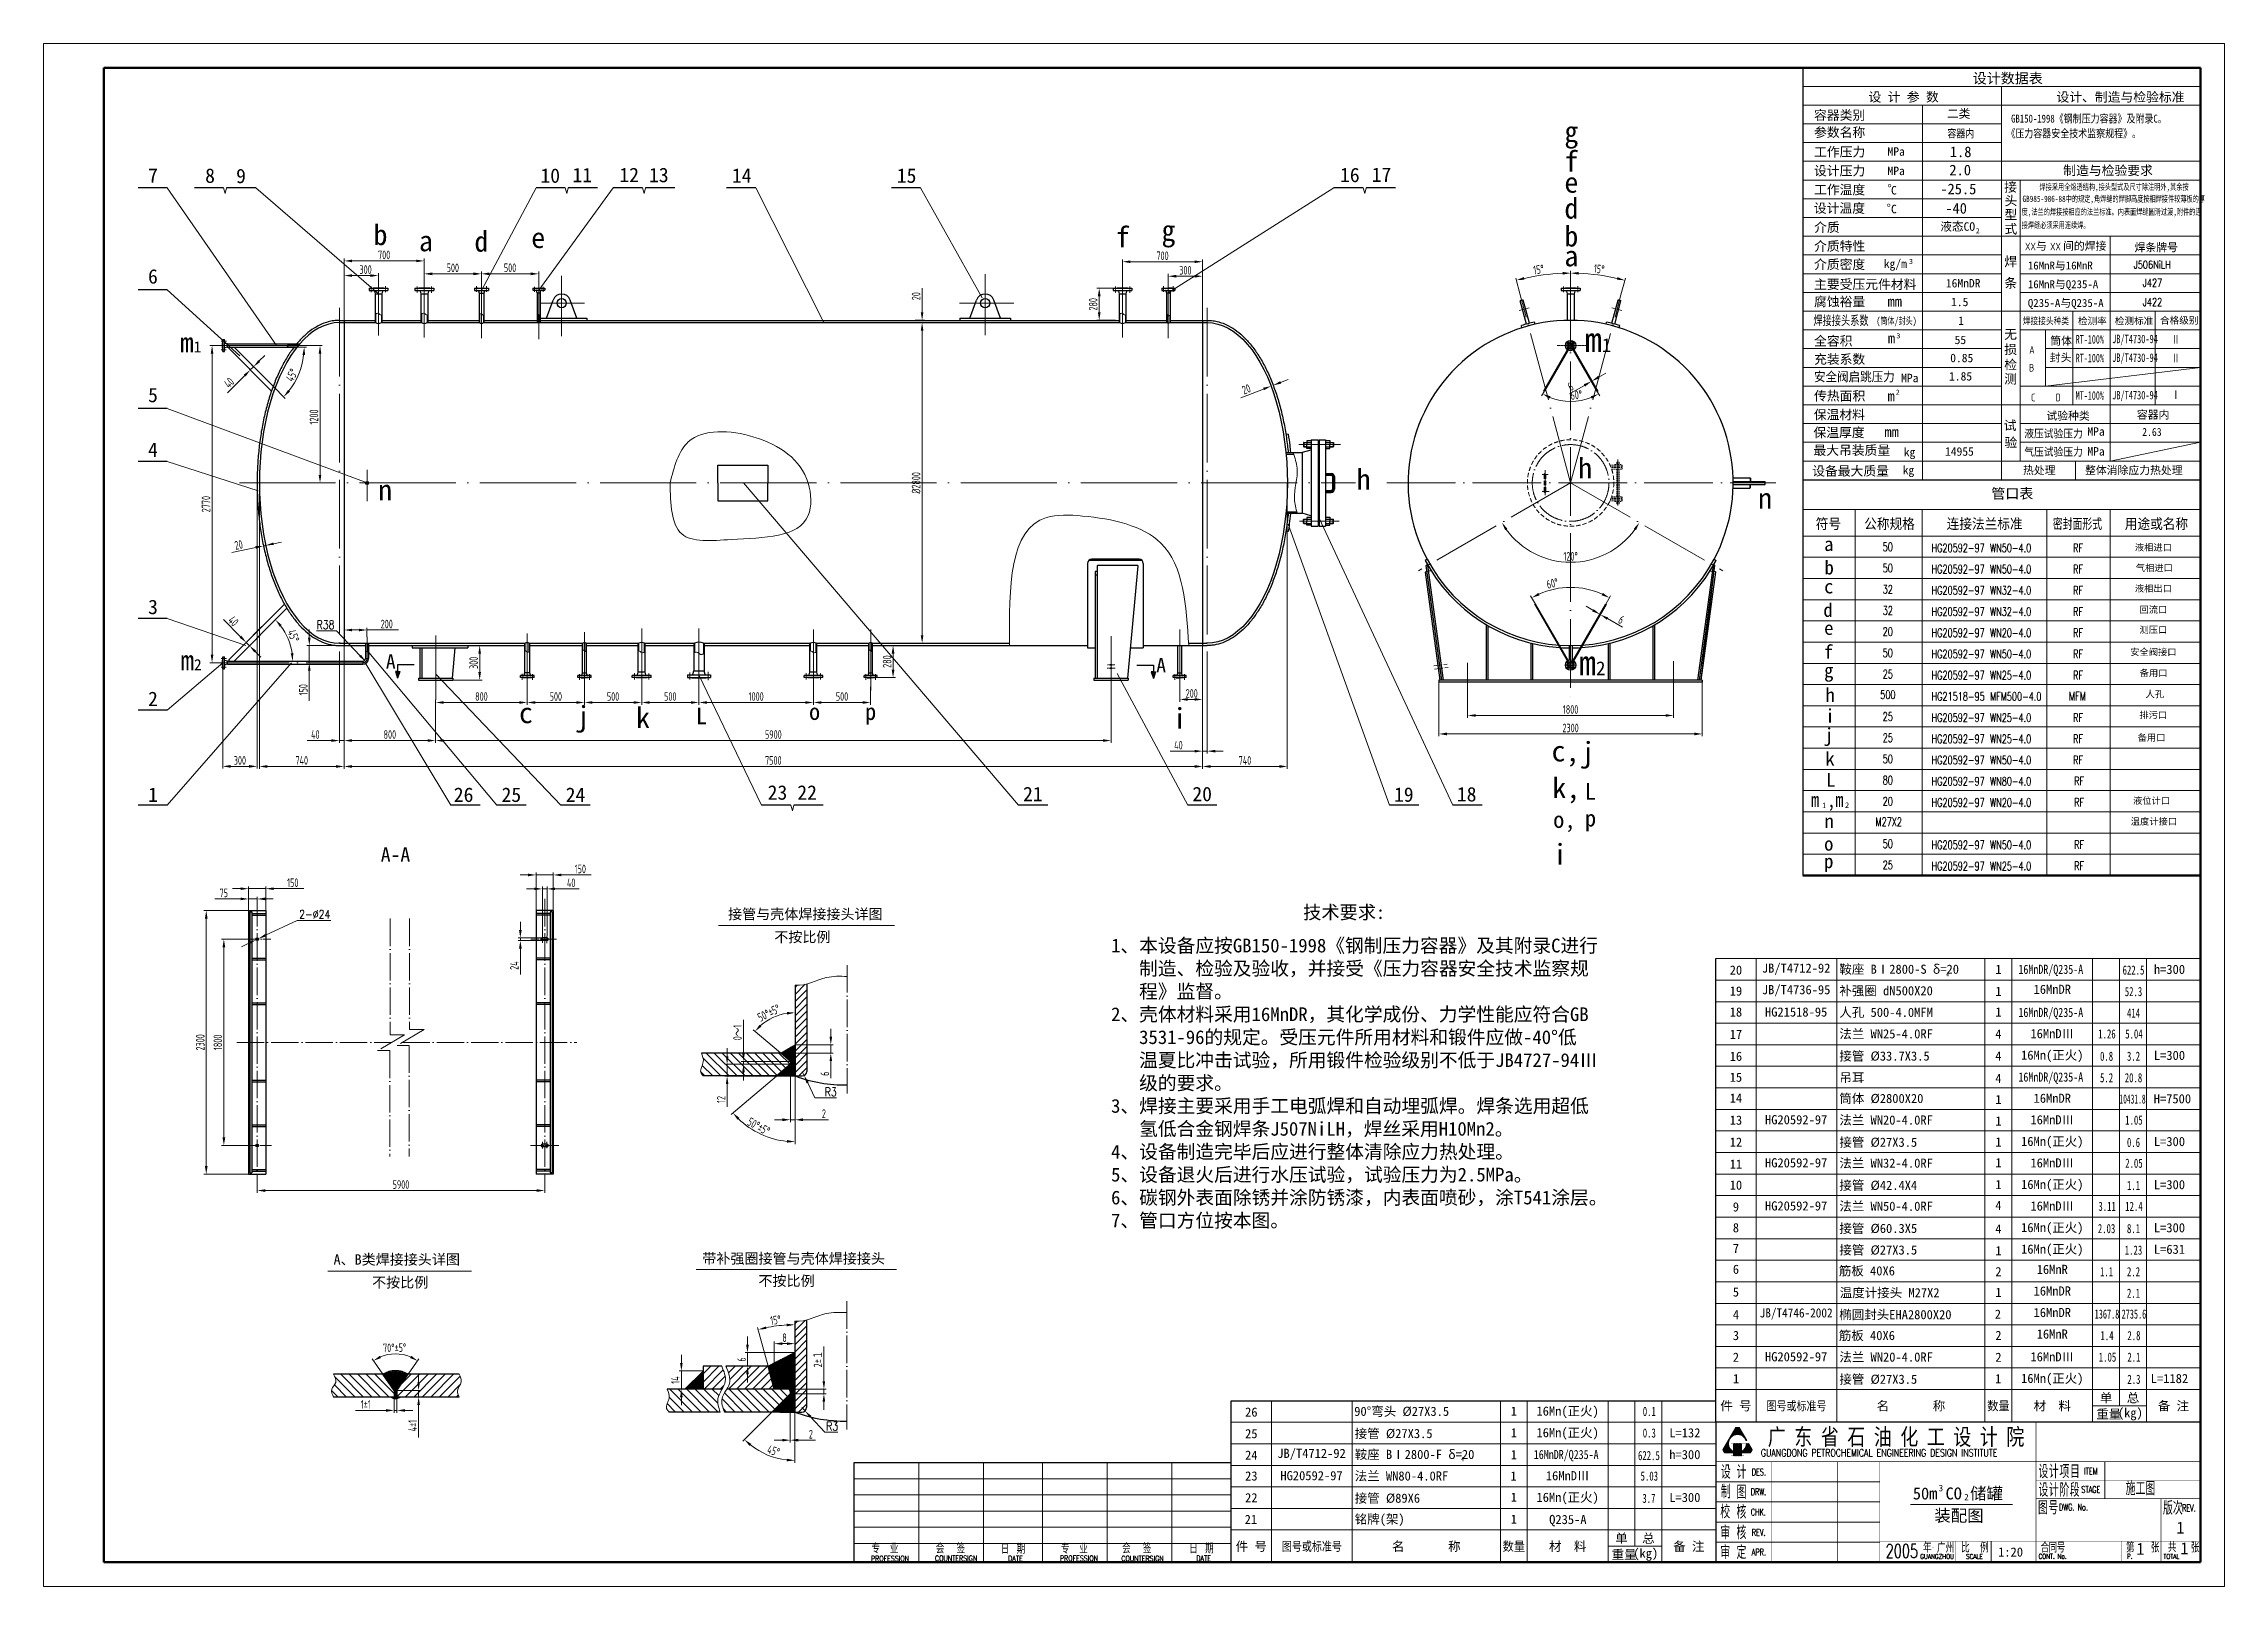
# Model space of a CAD drawing. Header units: inches. Extents: x 5345 to 24396, y -4627 to 8845.
import ezdxf
from ezdxf.enums import TextEntityAlignment as Align

# ---------------------------------------------------------------- set-up
doc = ezdxf.new("R2010")
doc.units = ezdxf.units.IN
doc.header["$MEASUREMENT"] = 0
doc.linetypes.add('ACAD_ISO04W100', pattern=[30, 24, -3, 0, -3])
doc.linetypes.add('DASHED2', pattern=[0.375, 0.25, -0.125])
for name, color, linetype, lineweight in [('GSHTK', 7, 'Continuous', 50), ('中心线', 1, 'ACAD_ISO04W100', 13), ('剖面线', 4, 'Continuous', 13), ('图层1', 1, 'ACAD_ISO04W100', 13), ('标注、引线', 3, 'Continuous', 15), ('虚线', 2, 'DASHED2', 13)]:
    doc.layers.add(name, color=color, linetype=linetype, lineweight=lineweight)
doc.styles.add('HZ', font='txt', dxfattribs={"width": 0.8, "bigfont": 'hztxt'})
doc.styles.get("Standard").update_dxf_attribs({"font": 'isocp.shx', "width": 0.707, "bigfont": 'hztxt.shx'})
doc.styles.add('STYLE1', font='', dxfattribs={"height": 40})
doc.styles.add('TKFSD', font='mon', dxfattribs={"width": 0.7, "bigfont": 'fsd'})
doc.styles.add('TKGSH', font='romand', dxfattribs={"bigfont": 'gsh'})
doc.styles.add('样式 2', font='')
doc.styles.get('STYLE1').set_extended_font_data('SimSun')
doc.styles.get('样式 2').set_extended_font_data('FangSong_GB2312')
doc.dimstyles.new('R1', dxfattribs={"dimtxt": 75, "dimasz": 70, "dimexe": 20, "dimexo": 0.0625, "dimgap": 15, "dimtad": 1, "dimtoh": 1, "dimdec": 4, "dimdsep": 46, "dimtxsty": 'HZ', "dimcen": 0.09, "dimclrd": 1, "dimclre": 1, "dimclrt": 2, "dimadec": 0, "dimazin": 0, "dimtfac": 1, "dimtdec": 4, "dimtofl": 0, "dimtmove": 0, "dimatfit": 3, "dimfxl": 1, "dimtolj": 1, "dimtzin": 0, "dimlwd": 15, "dimlwe": 15, "dimarcsym": 0})
doc.dimstyles.get("Standard").update_dxf_attribs({"dimtxt": 75, "dimasz": 70, "dimexe": 20, "dimexo": 0.0625, "dimgap": 15, "dimtad": 1, "dimdec": 4, "dimdsep": 46, "dimtxsty": 'Standard', "dimcen": 0.09, "dimclrd": 1, "dimclre": 1, "dimclrt": 2, "dimadec": 0, "dimazin": 0, "dimtfac": 1, "dimtdec": 4, "dimtofl": 0, "dimtmove": 0, "dimatfit": 3, "dimfxl": 1, "dimtolj": 1, "dimtzin": 0, "dimlwd": 15, "dimlwe": 15, "dimarcsym": 0})
pattern_1 = [(45, (-1738.123, -1191.443), (-5.833631, 5.833631), [6, -2.25]), (135, (-1738.123, -1191.443), (-5.833631, -5.833631), [6, -2.25])]

msp = doc.modelspace()

# ---------------------------------------------------------------- texts
at = {"layer": '剖面线', "insert": (14670.54026, 1029.41007), "char_height": 120, "width": 4619.114415, "attachment_point": 1, "style": '样式 2'}
msp.add_mtext('\\pt240,480,8267.45;1、本设备应按GB150-1998《钢制压力容器》及其附录C进行\\P   制造、检验及验收，并接受《压力容器安全技术监察规\\P   程》监督。\\P\\pt8267.45;2、壳体材料采用16MnDR，其化学成份、力学性能应符合GB\\P   3531-96的规定。受压元件所用材料和锻件应做-40%%d低\\P   温夏比冲击试验，所用锻件检验级别不低于JB4727-94Ⅲ\\P   级的要求。\\P\\pt6720,7200,7560,8267.45;3、焊接主要采用手工电弧焊和自动埋弧焊。焊条选用超低\\P   氢低合金钢焊条J507NiLH，焊丝采用H10Mn2。\\P4、设备制造完毕后应进行整体清除应力热处理。\\P5、设备退火后进行水压试验，试验压力为2.5MPa。\\P6、碳钢外表面除锈并涂防锈漆，内表面喷砂，涂T541涂层。\\P7、管口方位按本图。', dxfattribs=at)
at = {"layer": '标注、引线'}
for s, height, style, p in [('设计数据表', 89.622581, '样式 2', (22198.33003, 8497.91327)), ('设 计 参 数', 82, '样式 2', (21286.80094, 8338.59179)), ('设计、制造与检验标准', 82, '样式 2', (22929.38183, 8338.59179)), ('容器类别', 82, '样式 2', (20811.74874, 8180.01255)), ('二类', 74.088, 'STYLE1', (21974.52204, 8196.09741)), ('g', 180, 'STYLE1', (18630.30009, 7986.84555)), ('参数名称', 82, '样式 2', (20811.74874, 8030.05018)), ('f', 180, 'STYLE1', (18630.30009, 7727.8265)), ('工作压力', 82, '样式 2', (20811.74874, 7859.6575)), ('MPa', 74.088, 'STYLE1', (21453.57212, 7866.23679)), ('1.8', 92.61, 'STYLE1', (21997.99439, 7854.14713)), ('7', 126, 'STYLE1', (6257.74623, 7629.70089)), ('8', 126, 'STYLE1', (6756.32606, 7629.70089)), ('9', 126, 'STYLE1', (7026.76515, 7626.58908)), ('10', 126, 'STYLE1', (9685.45507, 7629.70089)), ('11', 126, 'STYLE1', (9965.3057, 7635.32184)), ('12', 126, 'STYLE1', (10374.70289, 7635.58873)), ('13', 126, 'STYLE1', (10633.94173, 7635.32184)), ('14', 126, 'STYLE1', (11358.12484, 7629.70089)), ('15', 126, 'STYLE1', (12798.65772, 7629.70089)), ('16', 126, 'STYLE1', (16670.62562, 7635.58873)), ('17', 126, 'STYLE1', (16947.32201, 7637.8138)), ('e', 180, 'STYLE1', (18630.30009, 7543.52448)), ('设计压力', 82, '样式 2', (20811.74874, 7694.28587)), ('工作温度', 82, '样式 2', (20811.74874, 7528.6857)), ('MPa', 74.088, 'STYLE1', (21453.57212, 7697.0294)), ('-25.5', 92.61, 'STYLE1', (21914.70728, 7529.83405)), ('2.0', 92.61, 'STYLE1', (21993.89058, 7695.32741)), ('接', 82, '样式 2', (22473.0553, 7551.90959)), ('制造与检验要求', 82, '样式 2', (22988.63287, 7697.18191)), ('d', 180, 'STYLE1', (18630.30009, 7317.28095)), ('设计温度', 82, '样式 2', (20810.04126, 7367.64174)), ('%%D', 74.088, 'STYLE1', (21445.71905, 7370.87567)), ('%%D', 74.088, 'STYLE1', (21453.15538, 7541.97203)), ('C', 74.088, 'STYLE1', (21484.37965, 7527.82202)), ('C', 74.088, 'STYLE1', (21484.37965, 7363.74213)), ('-40', 92.61, 'STYLE1', (21958.31634, 7361.08506)), ('头', 82, '样式 2', (22475.19321, 7432.89816)), ('b', 180, 'STYLE1', (8227.31251, 7085.6723)), ('f', 180, 'STYLE1', (14710.63402, 7067.00171)), ('g', 180, 'STYLE1', (15110.64138, 7123.41665)), ('b', 180, 'STYLE1', (18630.30009, 7073.72007)), ('介质', 82, '样式 2', (20811.74874, 7200.16797)), ('液态CO', 74.088, 'STYLE1', (21915.65613, 7210.97574)), ('型', 82, '样式 2', (22475.19321, 7311.17328)), ('式', 82, '样式 2', (22475.19321, 7186.59644)), ('a', 180, 'STYLE1', (8624.13987, 7032.11655)), ('d', 180, 'STYLE1', (9107.87923, 7028.35689)), ('e', 180, 'STYLE1', (9604.54518, 7060.59916)), ('介质特性', 82, '样式 2', (20811.74874, 7036.08808)), ('2', 44.81129, 'STYLE1', (22224.66946, 7188.75947)), ('  与   间的焊接', 69.4575, '样式 2', (22655.82668, 7044.07606)), ('焊条牌号', 69.4575, '样式 2', (23612.00951, 7031.35387)), ('6', 126, 'STYLE1', (6257.74623, 6749.56682)), ('a', 180, 'STYLE1', (18630.30009, 6900.95792)), ('介质密度', 82, '样式 2', (20811.74874, 6876.58935)), ('kg/m', 74.088, 'STYLE1', (21421.12149, 6886.41251)), ('3', 44.81129, 'STYLE1', (21641.06184, 6921.17547)), ('焊', 82, '样式 2', (22474.32545, 6901.76371)), ('16MnR与16MnR', 69.4575, '样式 2', (22679.65539, 6873.1848)), ('主要受压元件材料', 82, '样式 2', (20811.74874, 6702.80081)), ('16MnDR', 74.088, 'STYLE1', (21963.14365, 6716.24801)), ('条', 82, '样式 2', (22474.32545, 6713.5786)), ('16MnR与Q235-A', 69.4575, '样式 2', (22679.65539, 6709.62359)), ('腐蚀裕量', 82, '样式 2', (20811.74875, 6551.5748)), ('mm', 92.61, 'STYLE1', (21453.57212, 6547.96447)), ('1.5', 74.088, 'STYLE1', (22008.8197, 6552.71857)), ('Q235-A与Q235-A', 69.4575, '样式 2', (22679.65539, 6546.06238)), ('全容积', 82, '样式 2', (20811.74875, 6208.03254)), ('m', 92.61, 'STYLE1', (21456.17092, 6226.8258)), ('3', 44.81129, 'STYLE1', (21530.95128, 6271.66255)), ('55', 74.088, 'STYLE1', (22039.62395, 6221.40309)), ('1', 74.088, 'STYLE1', (22070.62784, 6388.33732)), ('无', 82, '样式 2', (22473.17195, 6266.44496)), ('筒体', 69.4575, '样式 2', (22875.29551, 6215.08383)), ('检测率', 60, '样式 2', (23117.24769, 6393.57386)), ('检测标准', 60, '样式 2', (23438.99437, 6394.59495)), ('合格级别', 60, '样式 2', (23833.76147, 6398.58752)), ('充装系数', 82, '样式 2', (20811.74875, 6049.08014)), ('0.85', 74.088, 'STYLE1', (22001.15451, 6063.41779)), ('损', 82, '样式 2', (22473.17195, 6133.53032)), ('封头', 69.4575, '样式 2', (22870.70592, 6068.89416)), ('MPa', 74.088, 'STYLE1', (21572.55782, 5888.33729)), ('1.85', 74.088, 'STYLE1', (21991.10191, 5903.30665)), ('检', 82, '样式 2', (22473.17195, 6000.61567)), ('测', 82, '样式 2', (22473.17195, 5876.86755)), ('5', 126, 'STYLE1', (6257.74623, 5714.10913)), ('传热面积', 82, '样式 2', (20811.74875, 5728.38085)), ('m', 92.61, 'STYLE1', (21453.57212, 5721.86414)), ('2', 44.81129, 'STYLE1', (21525.45633, 5779.27805)), ('保温材料', 82, '样式 2', (20809.31913, 5564.37028)), ('试', 82, '样式 2', (22468.8957, 5469.57836)), ('试验种类', 69.4575, '样式 2', (22841.17971, 5560.55037)), ('容器内', 69.4575, '样式 2', (23632.03147, 5570.39423)), ('4', 126, 'STYLE1', (6257.74623, 5236.69949)), ('保温厚度', 82, '样式 2', (20806.28445, 5408.47454)), ('最大吊装质量', 82, '样式 2', (20806.28445, 5253.6382)), ('mm', 92.61, 'STYLE1', (21426.84502, 5408.94836)), ('验', 82, '样式 2', (22475.35715, 5321.16971)), ('MPa', 74.088, 'STYLE1', (23199.53193, 5421.40631)), ('h', 180, 'STYLE1', (18750.25649, 5048.71333)), ('设备最大质量', 82, '样式 2', (20795.35573, 5072.84587)), ('kg', 74.088, 'STYLE1', (21586.3127, 5084.61897)), ('kg', 74.088, 'STYLE1', (21595.64591, 5241.26094)), ('14955', 74.088, 'STYLE1', (21955.81316, 5246.52585)), ('热处理', 69.4575, '样式 2', (22637.05122, 5085.49311)), ('整体消除应力热处理', 69.4575, '样式 2', (23178.96247, 5085.49311)), ('MPa', 74.088, 'STYLE1', (23199.53193, 5247.66343)), ('n', 180, 'STYLE1', (8266.83911, 4858.37527)), ('h', 180, 'STYLE1', (16815.12143, 4950.1565)), ('  管口表', 89.622581, '样式 2', (22238.73261, 4871.80504)), ('n', 180, 'STYLE1', (20322.29504, 4785.49977)), ('a', 120, '样式 2', (20899.70767, 4415.02837)), ('b', 120, '样式 2', (20903.03142, 4209.88159)), ('c', 120, '样式 2', (20899.70767, 4044.58837)), ('3', 126, 'STYLE1', (6257.74623, 3863.28453)), ('d', 120, '样式 2', (20893.06011, 3839.44159)), ('e', 120, '样式 2', (20899.70767, 3682.66883)), ('A', 126, 'STYLE1', (8334.92366, 3386.54609)), ('A', 126, 'STYLE1', (15064.84888, 3354.60795)), ('f', 120, '样式 2', (20896.74983, 3473.80496)), ('g', 120, '样式 2', (20899.70767, 3312.22883)), ('2', 126, 'STYLE1', (6257.74623, 3060.66694)), ('j', 180, 'STYLE1', (9995.80213, 2881.30509)), ('k', 180, 'STYLE1', (10519.01001, 2868.83843)), ('o', 144, 'STYLE1', (12031.44518, 2939.56407)), ('p', 144, 'STYLE1', (12520.83689, 2939.56407)), ('i', 180, 'STYLE1', (15209.33914, 2863.15716)), ('h', 120, '样式 2', (20911.53902, 3097.454)), ('c', 180, 'STYLE1', (9497.44951, 2911.28655)), ('L', 144, 'STYLE1', (11043.57907, 2901.60342)), ('j', 120, '样式 2', (20899.70767, 2748.04837)), ('i', 120, '样式 2', (20910.2253, 2914.8771)), ('c,', 180, 'STYLE1', (18518.18512, 2577.20547)), ('j', 180, 'STYLE1', (18772.88424, 2567.17181)), ('k', 120, '样式 2', (20909.93681, 2540.92621)), ('1', 126, 'STYLE1', (6257.74623, 2223.25419)), ('26', 126, 'STYLE1', (8928.49309, 2223.25419)), ('25', 126, 'STYLE1', (9345.7652, 2223.25419)), ('24', 126, 'STYLE1', (9906.08221, 2223.25419)), ('23', 126, 'STYLE1', (11670.23984, 2243.03231)), ('22', 126, 'STYLE1', (11929.47868, 2242.76541)), ('21', 126, 'STYLE1', (13901.78377, 2229.49327)), ('20', 126, 'STYLE1', (15380.66585, 2229.49327)), ('19', 126, 'STYLE1', (17141.93707, 2224.79645)), ('18', 126, 'STYLE1', (17691.31448, 2227.69315)), ('k,', 180, 'STYLE1', (18524.2895, 2256.57895)), ('L', 144, 'STYLE1', (18808.26182, 2243.44308)), ('L', 120, 'STYLE1', (20916.67236, 2355.81399)), ('o,', 144, 'STYLE1', (18532.87948, 1996.54214)), ('p', 144, 'STYLE1', (18810.13079, 2009.08459)), ('1', 48, '样式 2', (20881.9805, 2169.53602)), ('2', 48, '样式 2', (21082.95376, 2171.44957)), ('n', 120, 'STYLE1', (20902.12933, 1996.33103)), ('A-A', 126, 'STYLE1', (8290.56337, 1701.12947)), ('i', 180, 'STYLE1', (18531.81981, 1676.77499)), ('o', 120, 'STYLE1', (20899.70767, 1797.82829)), ('p', 120, 'STYLE1', (20899.70767, 1645.24883)), ('技术要求:', 116.509355, '样式 2', (16348.76523, 1201.18934)), ('接管与壳体焊接接头详图', 90, 'STYLE1', (11324.6117, 1199.29834)), ('不按比例', 90, 'STYLE1', (11728.31353, 999.18703)), ('鞍座 BⅠ2800-S δ=20', 80, 'STYLE1', (21032.65115, 722.84236)), ('补强圈 dN500X20', 80, 'STYLE1', (21032.65115, 534.68236)), ('人孔 500-4.0MFM', 80, 'STYLE1', (21032.65115, 346.52236)), ('法兰 WN25-4.0RF', 80, 'STYLE1', (21032.65115, 158.36236)), ('接管 %%C33.7X3.5', 80, 'STYLE1', (21032.75895, -35.46881)), ('吊耳', 80, 'STYLE1', (21032.75895, -223.62881)), ('筒体 %%C2800X20', 80, 'STYLE1', (21032.65115, -406.11764)), ('法兰 WN20-4.0RF', 80, 'STYLE1', (21032.65115, -594.27764)), ('接管 %%C27X3.5', 80, 'STYLE1', (21032.75895, -788.10881)), ('法兰 WN32-4.0RF', 80, 'STYLE1', (21032.65115, -970.59764)), ('接管 %%C42.4X4', 80, 'STYLE1', (21032.75895, -1164.42881)), ('法兰 WN50-4.0RF', 80, 'STYLE1', (21032.65115, -1346.91764)), ('接管 %%C60.3X5', 80, 'STYLE1', (21032.75895, -1540.74881)), ('A、B类焊接接头详图', 90, 'STYLE1', (7878.4121, -1816.97204)), ('带补强圈接管与壳体焊接接头', 90, 'STYLE1', (11099.52694, -1808.37126)), ('接管 %%C27X3.5', 80, 'STYLE1', (21032.75895, -1728.90881)), ('不按比例', 90, 'STYLE1', (11590.15475, -2003.48381)), ('筋板 40X6', 80, 'STYLE1', (21028.13097, -1911.37094)), ('不按比例', 90, 'STYLE1', (8214.58277, -2017.08335)), ('温度计接头 M27X2', 80, 'STYLE1', (21036.08757, -2102.11697)), ('椭圆封头EHA2800X20', 80, 'STYLE1', (21032.23779, -2293.56815)), ('筋板 40X6', 80, 'STYLE1', (21028.13097, -2475.85094)), ('法兰 WN20-4.0RF', 80, 'STYLE1', (21032.65115, -2664.03764)), ('接管 %%C27X3.5', 80, 'STYLE1', (21032.75895, -2857.86881)), ('90%%D弯头 %%c27X3.5', 80, 'STYLE1', (16794.53097, -3137.98598)), ('广', 164.64, 'TKGSH', (20407.59263, -3408.85433)), ('东', 164.64, 'TKGSH', (20639.21941, -3408.85433)), ('省', 164.64, 'TKGSH', (20870.84619, -3408.85433)), ('油', 164.64, 'TKGSH', (21334.09976, -3408.85433)), ('化', 164.64, 'TKGSH', (21565.72654, -3408.85433)), ('设', 164.64, 'TKGSH', (22028.98011, -3408.85433)), ('计', 164.64, 'TKGSH', (22260.6069, -3408.85433)), ('院', 164.64, 'TKGSH', (22492.23368, -3408.85433)), ('接管 %%C27X3.5', 80, 'STYLE1', (16799.15895, -3331.84385)), ('鞍座 BⅠ2800-F δ=20', 80, 'STYLE1', (16799.05115, -3514.33268)), ('石', 164.64, 'TKGSH', (21102.47298, -3408.85433)), ('工', 164.64, 'TKGSH', (21797.35333, -3408.85433)), ('法兰 WN80-4.0RF', 80, 'STYLE1', (16799.05115, -3702.49268)), ('接管 %%C89X6', 80, 'STYLE1', (16799.15895, -3896.32385)), ('50m CO 储罐', 105, 'STYLE1', (21674.78151, -3867.83214)), ('3', 57.75, 'STYLE1', (21900.33405, -3797.33963)), ('铭牌(架)', 80, 'STYLE1', (16799.05115, -4078.81268)), ('装配图', 105, 'STYLE1', (21863.09084, -4060.94376)), ('2', 57.75, 'STYLE1', (22123.26708, -3875.99816)), ('1', 105, 'STYLE1', (23976.15708, -4166.47149)), ('1', 105, 'STYLE1', (23627.8003, -4351.32768)), ('1', 105, 'STYLE1', (24012.20199, -4346.86063))]:
    msp.add_text(s, height=height, dxfattribs=dict(at, style=style)).set_placement(p)
for s, height, style, width, p in [('GB150-1998《钢制压力容器》及附录C。', 70, 'STYLE1', 0.8, (22533.1493, 8155.50704)), ('容器内', 70, 'STYLE1', 0.8, (21976.40672, 8025.39539)), ('《压力容器安全技术监察规程》。', 70, 'STYLE1', 0.8, (22492.20446, 8026.31045)), ('焊接采用全熔透结构,接头型式及尺寸除注明外,其余按', 55, '样式 2', 0.7, (22781.3853, 7567.12091)), ('GB985-986-88中的规定,角焊缝的焊脚高度按相焊接件较薄板的厚', 55, '样式 2', 0.7, (22632.69094, 7462.51346)), ('接焊缝必须采用连续焊。', 55, '样式 2', 0.7, (22625.18977, 7232.76867)), ('度,法兰的焊接按相应的法兰标准。内表面焊缝圆滑过渡,附件的连', 55, '样式 2', 0.7, (22625.18977, 7349.35131)), ('J506NiLH', 69.4575, 'HZ', 0.75, (23604.08884, 6880.15458)), ('J427', 69.4575, 'HZ', 0.75, (23683.52359, 6722.35364)), ('焊接接头系数', 82, '样式 2', 0.7, (20805.97992, 6387.62934)), ('J422', 69.4575, 'HZ', 0.75, (23683.52359, 6553.92836)), ('(筒体/封头)', 62.735806, '样式 2', 0.7, (21355.57817, 6392.82405)), ('焊接接头种类', 60, '样式 2', 0.8, (22635.72518, 6393.94986)), ('RT-100%', 74.088, 'STYLE1', 0.7, (23097.39543, 6226.37573)), ('JB/T4730-94', 74.088, 'STYLE1', 0.6, (23416.17313, 6229.43848)), ('Ⅱ', 74.088, 'STYLE1', 0.7, (23936.24397, 6226.37573)), ('RT-100%', 74.088, 'STYLE1', 0.7, (23097.39543, 6062.81452)), ('JB/T4730-94', 74.088, 'STYLE1', 0.6, (23416.17313, 6065.87727)), ('Ⅱ', 74.088, 'STYLE1', 0.7, (23936.24397, 6062.81452)), ('安全阀启跳压力', 82, '样式 2', 0.9, (20811.74875, 5896.19037)), ('MT-100%', 74.088, 'STYLE1', 0.7, (23097.39543, 5735.6921)), ('JB/T4730-94', 74.088, 'STYLE1', 0.6, (23416.17313, 5738.75485)), ('Ⅰ', 74.088, 'STYLE1', 0.7, (23936.24397, 5742.95532)), ('液压试验压力', 69.4575, '样式 2', 0.9, (22648.04907, 5405.01237)), ('2.63', 69.4575, 'STYLE1', 0.9, (23678.09939, 5419.3215)), ('气压试验压力', 69.4575, '样式 2', 0.9, (22648.04907, 5246.05998)), ('50', 74.088, 'HZ', 0.7, (21411.35629, 4413.60411)), ('HG20592-97 WN50-4.0', 74.088, 'HZ', 0.7, (21838.35505, 4404.23845)), ('RF', 74.088, 'HZ', 0.7, (23074.24151, 4404.23845)), ('50', 74.088, 'HZ', 0.7, (21411.35629, 4228.38411)), ('HG20592-97 WN50-4.0', 74.088, 'HZ', 0.7, (21838.35505, 4219.01845)), ('RF', 74.088, 'HZ', 0.7, (23074.24151, 4219.01845)), ('32', 74.088, 'HZ', 0.7, (21411.35629, 4043.16411)), ('HG20592-97 WN32-4.0', 74.088, 'HZ', 0.7, (21838.35505, 4033.79845)), ('RF', 74.088, 'HZ', 0.7, (23074.24151, 4033.79845)), ('32', 74.088, 'HZ', 0.7, (21411.35629, 3857.94411)), ('HG20592-97 WN32-4.0', 74.088, 'HZ', 0.7, (21838.35505, 3848.57845)), ('RF', 74.088, 'HZ', 0.7, (23074.24151, 3848.57845)), ('20', 74.088, 'HZ', 0.7, (21411.35629, 3672.72411)), ('HG20592-97 WN20-4.0', 74.088, 'HZ', 0.7, (21838.35505, 3663.35845)), ('RF', 74.088, 'HZ', 0.7, (23074.24151, 3663.35845)), ('50', 74.088, 'HZ', 0.7, (21411.35629, 3487.50411)), ('HG20592-97 WN50-4.0', 74.088, 'HZ', 0.7, (21838.35505, 3478.13845)), ('RF', 74.088, 'HZ', 0.7, (23074.24151, 3478.13845)), ('25', 74.088, 'HZ', 0.7, (21411.35629, 3302.28411)), ('HG20592-97 WN25-4.0', 74.088, 'HZ', 0.7, (21838.35505, 3292.91845)), ('RF', 74.088, 'HZ', 0.7, (23074.24151, 3292.91845)), ('500', 74.088, 'HZ', 0.7, (21390.0899, 3122.37647)), ('HG21518-95 MFM500-4.0', 74.088, 'HZ', 0.7, (21838.35505, 3107.69845)), ('MFM', 74.088, 'HZ', 0.7, (23038.71149, 3110.41466)), ('25', 74.088, 'HZ', 0.7, (21411.35629, 2931.84411)), ('HG20592-97 WN25-4.0', 74.088, 'HZ', 0.7, (21838.35505, 2922.47845)), ('RF', 74.088, 'HZ', 0.7, (23074.05048, 2922.47845)), ('25', 74.088, 'HZ', 0.7, (21411.35629, 2746.62411)), ('HG20592-97 WN25-4.0', 74.088, 'HZ', 0.7, (21838.35505, 2737.25845)), ('RF', 74.088, 'HZ', 0.7, (23074.05048, 2737.25845)), ('50', 74.088, 'HZ', 0.7, (21411.35629, 2561.40411)), ('HG20592-97 WN50-4.0', 74.088, 'HZ', 0.7, (21838.35505, 2552.03845)), ('RF', 74.088, 'HZ', 0.7, (23074.05048, 2552.03845)), ('80', 74.088, 'HZ', 0.7, (21411.35629, 2376.18411)), ('HG20592-97 WN80-4.0', 74.088, 'HZ', 0.7, (21838.35505, 2366.81845)), ('RF', 74.088, 'HZ', 0.7, (23084.19642, 2368.72864)), ('m ,m', 130, '样式 2', 0.8, (20785.96808, 2177.98821)), ('20', 74.088, 'HZ', 0.7, (21411.35629, 2190.96411)), ('HG20592-97 WN20-4.0', 74.088, 'HZ', 0.7, (21838.35505, 2181.59845)), ('RF', 74.088, 'HZ', 0.7, (23084.19642, 2183.50864)), ('M27X2', 74.088, 'HZ', 0.7, (21348.67052, 2012.70363)), ('50', 74.088, 'HZ', 0.7, (21411.35629, 1820.52411)), ('HG20592-97 WN50-4.0', 74.088, 'HZ', 0.7, (21838.35505, 1811.15845)), ('RF', 74.088, 'HZ', 0.7, (23084.19642, 1813.06864)), ('25', 74.088, 'HZ', 0.7, (21411.35629, 1635.30411)), ('HG20592-97 WN25-4.0', 74.088, 'HZ', 0.7, (21838.35505, 1625.93845)), ('RF', 74.088, 'HZ', 0.7, (23084.19642, 1627.84864)), ('GUANGDONG PETROCHEMICAL ENGINEERING DESIGN INSTITUTE', 62.5895424, 'TKGSH', 0.8, (20347.29127, -3491.69563)), ('设', 117.6, 'TKFSD', 0.7, (19997.53319, -3686.83712)), ('计', 117.6, 'TKFSD', 0.7, (20134.76304, -3687.30851)), ('DES.', 58.8, 'TKGSH', 0.7, (20267.6831, -3657.72277)), ('设', 117.6, 'TKFSD', 0.7, (22771.95816, -3682.64895)), ('计', 117.6, 'TKFSD', 0.7, (22863.55127, -3682.64895)), ('项', 117.6, 'TKFSD', 0.7, (22954.99887, -3682.64895)), ('目', 117.6, 'TKFSD', 0.7, (23047.56698, -3682.64895)), ('ITEM', 58.8, 'TKGSH', 0.7, (23170.4133, -3651.05023)), ('制', 117.6, 'TKFSD', 0.7, (19997.53319, -3858.97898)), ('图', 117.6, 'TKFSD', 0.7, (20134.76304, -3862.309)), ('DRW.', 58.8, 'TKGSH', 0.7, (20259.69151, -3829.7256)), ('设', 117.6, 'TKFSD', 0.7, (22771.98151, -3843.45876)), ('计', 117.6, 'TKFSD', 0.7, (22862.39384, -3843.45876)), ('阶', 117.6, 'TKFSD', 0.7, (22955.10063, -3843.45876)), ('段', 117.6, 'TKFSD', 0.7, (23045.00728, -3843.45876)), ('STAGE', 58.8, 'TKGSH', 0.7, (23147.22336, -3810.90638)), ('施工图', 117.6, 'HZ', 0.7, (23533.31091, -3830.75393)), ('校', 117.6, 'TKFSD', 0.7, (19992.66676, -4034.04207)), ('核', 117.6, 'TKFSD', 0.7, (20134.06784, -4036.57174)), ('CHK.', 58.8, 'TKGSH', 0.7, (20259.69151, -4007.31585)), ('图', 117.6, 'TKFSD', 0.7, (22768.1202, -3997.88037)), ('号', 117.6, 'TKFSD', 0.7, (22858.45772, -3997.88037)), ('DWG. No.', 58.8, 'TKGSH', 0.7, (22951.7867, -3964.29156)), ('版次', 117.6, 'TKFSD', 0.7, (23860.08776, -4001.01157)), ('REV.', 58.8, 'TKGSH', 0.7, (24026.59155, -3971.51409)), ('审', 117.6, 'TKFSD', 0.7, (19992.66676, -4215.79897)), ('核', 117.6, 'TKFSD', 0.7, (20134.06784, -4215.06704)), ('REV.', 58.8, 'TKGSH', 0.7, (20267.6831, -4185.39278)), ('PROFESSION', 47.04, 'TKGSH', 0.7, (12572.95257, -4407.46568)), ('专    业', 82.32, 'TKFSD', 0.7, (12577.0709, -4338.17153)), ('COUNTERSIGN', 47.04, 'TKGSH', 0.7, (13132.08861, -4405.50992)), ('会     签', 82.32, 'TKFSD', 0.7, (13138.96641, -4338.09429)), ('日   期', 82.32, 'TKFSD', 0.7, (13706.19141, -4342.12582)), ('DATE', 47.04, 'TKGSH', 0.7, (13771.11923, -4405.66179)), ('PROFESSION', 47.04, 'TKGSH', 0.7, (14223.82713, -4405.54391)), ('专    业', 82.32, 'TKFSD', 0.7, (14231.98583, -4341.15476)), ('COUNTERSIGN', 47.04, 'TKGSH', 0.7, (14760.40961, -4407.25138)), ('会     签', 82.32, 'TKFSD', 0.7, (14766.6244, -4337.91102)), ('日   期', 82.32, 'TKFSD', 0.7, (15352.65265, -4338.52765)), ('DATE', 47.04, 'TKGSH', 0.7, (15415.87107, -4405.4785)), ('审', 117.6, 'TKFSD', 0.7, (19992.66676, -4388.28315)), ('定', 117.6, 'TKFSD', 0.7, (20134.06784, -4387.55122)), ('APR.', 58.8, 'TKGSH', 0.7, (20267.6831, -4357.2215)), ('2005', 117.6, 'HZ', 0.7, (21437.38612, -4376.31669)), ('GUANGZHOU', 42.336, 'TKGSH', 0.7, (21739.1127, -4387.21079)), ('年', 82.32, 'TKFSD', 0.7, (21764.15088, -4330.95241)), ('广州', 82.32, 'TKFSD', 0.7, (21885.76092, -4332.38871)), ('比', 82.32, 'TKFSD', 0.7, (22096.60603, -4330.63598)), ('SCALE', 42.336, 'TKGSH', 0.7, (22140.11467, -4387.53247)), ('例', 82.32, 'TKFSD', 0.7, (22262.49058, -4330.63598)), ('CONT. No.', 42.336, 'TKGSH', 0.7, (22772.96838, -4385.81805)), ('合', 82.32, 'TKFSD', 0.7, (22790.38821, -4330.58893)), ('同', 82.32, 'TKFSD', 0.7, (22860.94821, -4330.58893)), ('号', 82.32, 'TKFSD', 0.7, (22931.50821, -4330.58893)), ('第', 82.32, 'TKFSD', 0.7, (23536.17165, -4330.58893)), ('P.', 42.336, 'TKGSH', 0.7, (23545.37274, -4385.81805)), ('张', 82.32, 'TKFSD', 0.7, (23754.03976, -4330.58893)), ('TOTAL', 42.336, 'TKGSH', 0.7, (23864.9706, -4386.677)), ('共', 82.32, 'TKFSD', 0.7, (23903.49708, -4328.10691)), ('张', 82.32, 'TKFSD', 0.7, (24102.94104, -4330.58893))]:
    msp.add_text(s, height=height, dxfattribs=dict(at, style=style, width=width)).set_placement(p)
at = {"layer": '标注、引线', "width": 0.7}
for s, height, p in [('XX', 67.216935, (22654.90712, 7040.13147)), ('XX', 67.216935, (22873.54689, 7039.28825)), ('A', 67.21694, (22691.71145, 6138.64244)), ('B', 67.21694, (22690.20666, 5981.35505)), ('C', 67.21694, (22707.30248, 5721.86414)), ('D', 67.21694, (22921.58405, 5721.86414))]:
    msp.add_text(s, height=height, dxfattribs=at).set_placement(p)
at = {"layer": '标注、引线'}
for s, height, style, width, p in [('符号', 90, '样式 2', 0.9, (20936.89326, 4654.01844)), ('公称规格', 90, '样式 2', 0.9, (21470.84209, 4654.01844)), ('连接法兰标准', 90, '样式 2', 0.9, (22301.94113, 4654.01844)), ('密封面形式', 90, '样式 2', 0.7, (23113.01768, 4654.01844)), ('用途或名称', 90, '样式 2', 0.9, (23803.24302, 4654.01844)), ('JB/T4746-2002', 80, 'STYLE1', 0.9, (20655.31566, -2244.93812)), ('图号或标准号', 80, 'STYLE1', 0.8, (20658.41318, -3048.9615)), ('数量', 80, 'STYLE1', 0.9, (22422.41318, -3048.9615)), ('图号或标准号', 80, 'STYLE1', 0.8, (16424.81318, -4275.57654)), ('数量', 80, 'STYLE1', 0.9, (18188.81318, -4275.57654))]:
    msp.add_text(s, height=height, dxfattribs=dict(at, style=style, width=width)).set_placement(p, align=Align.MIDDLE)
at = {"layer": '标注、引线', "style": 'STYLE1'}
for s, height, p in [('液相进口', 57.88125, (23776.16758, 4447.79072, 92633.1525)), ('气相进口', 57.88125, (23784.21831, 4268.66824, 92633.1525)), ('液相出口', 57.88125, (23776.16758, 4089.54587, 92633.1525)), ('回流口', 57.88125, (23776.16758, 3904.59181, 92633.1525)), ('测压口', 57.88125, (23776.16758, 3727.67922, 92633.1525)), ('安全阀接口', 57.88125, (23776.16758, 3534.68363, 92633.1525)), ('备用口', 57.88125, (23777.85108, 3350.63184, 92633.1525)), ('人孔', 57.88125, (23788.44013, 3166.21758, 92633.1525)), ('排污口', 57.88125, (23775.2685, 2983.66955, 88025.805)), ('备用口', 57.88125, (23760.19132, 2787.44012, 92633.1525)), ('液位计口', 57.88125, (23760.19142, 2236.2433, 92633.1525)), ('温度计接口', 57.88125, (23780.81223, 2055.0958, 92633.1525)), ('JB/T4712-92', 80, (20655.31566, 765.62188)), ('h=300', 80, (23916.56407, 762.60229)), ('JB/T4736-95', 80, (20655.31566, 577.46188)), ('HG21518-95', 80, (20655.31566, 389.30188)), ('L=300', 80, (23916.56407, 9.96229)), ('H=7500', 80, (23942.47929, -369.23488)), ('HG20592-97', 80, (20655.31566, -551.49812)), ('L=300', 80, (23916.56407, -742.67771)), ('HG20592-97', 80, (20655.31566, -927.81812)), ('L=300', 80, (23916.56407, -1118.99771)), ('HG20592-97', 80, (20655.31566, -1304.13812)), ('L=300', 80, (23916.56407, -1495.31771)), ('L=631', 80, (23916.56407, -1683.47771)), ('HG20592-97', 80, (20655.31566, -2621.25812)), ('L=1182', 80, (23916.56407, -2812.43771)), ('件 号', 80, (20129.21318, -3048.9615)), ('名       称', 80, (21658.01318, -3048.9615)), ('材  料', 80, (22892.81318, -3048.9615)), ('单', 80, (23363.21318, -2978.4015)), ('总', 80, (23598.41318, -2978.4015)), ('备 注', 80, (23951.21318, -3048.9615)), ('重量', 80, (23386.73318, -3119.5215)), ('(kg)', 80, (23574.89318, -3119.5215)), ('JB/T4712-92', 80, (16421.71566, -3471.55316)), ('L=132', 80, (19682.96407, -3286.41275)), ('HG20592-97', 80, (16421.71566, -3659.71316)), ('h=300', 80, (19682.96407, -3474.57275)), ('L=300', 80, (19682.96407, -3850.89275)), ('单', 80, (19129.61318, -4205.01654)), ('总', 80, (19364.81318, -4205.01654)), ('件 号', 80, (15895.61318, -4275.57654)), ('名       称', 80, (17424.41318, -4275.57654)), ('材  料', 80, (18659.21318, -4275.57654)), ('重量', 80, (19153.13318, -4346.13654)), ('(kg)', 80, (19341.29318, -4346.13654)), ('备 注', 80, (19717.61318, -4275.57654))]:
    msp.add_text(s, height=height, dxfattribs=at).set_placement(p, align=Align.MIDDLE)
for s, p in [('20', (20129.21318, 715.11047)), ('1', (22422.41318, 721.71986)), ('19', (20129.21318, 532.19884)), ('1', (22422.41318, 529.67246)), ('16MnDR', (22892.81318, 547.32825)), ('18', (20129.21318, 349.28721)), ('1', (22422.41318, 349.28721)), ('17', (20129.21318, 154.51782)), ('4', (22422.41318, 157.23986)), ('16MnDⅢ', (22892.81318, 160.42851)), ('16', (20129.21318, -37.52953)), ('4', (22422.41318, -34.80754)), ('16Mn(正火)', (22892.81318, -27.73149)), ('15', (20129.21318, -220.44116)), ('4', (22422.41318, -230.55913)), ('14', (20129.21318, -403.35279)), ('1', (22422.41318, -415.01493)), ('16MnDR', (22892.81318, -404.05149)), ('13', (20129.21318, -595.40014)), ('1', (22422.41318, -603.17493)), ('16MnDⅢ', (22892.81318, -592.21149)), ('12', (20129.21318, -787.44754)), ('1', (22422.41318, -786.08651)), ('16Mn(正火)', (22892.81318, -780.37149)), ('11', (20129.21318, -979.49493)), ('1', (22422.41318, -966.97889)), ('16MnDⅢ', (22892.81318, -968.53149)), ('10', (20129.21318, -1162.40651)), ('1', (22422.41318, -1158.04839)), ('16Mn(正火)', (22892.81318, -1156.69149)), ('9', (20129.21318, -1353.04842)), ('4', (22422.41318, -1339.55457)), ('16MnDⅢ', (22892.81318, -1344.85149)), ('8', (20129.21318, -1534.55455)), ('4', (22422.41318, -1545.11803)), ('16Mn(正火)', (22892.81318, -1533.01149)), ('7', (20129.21318, -1716.06059)), ('1', (22422.41318, -1735.23293)), ('16Mn(正火)', (22892.81318, -1721.17149)), ('6', (20129.21318, -1897.56667)), ('2', (22422.41318, -1917.99107)), ('16MnR', (22892.81318, -1898.75175)), ('5', (20129.21318, -2095.93889)), ('1', (22422.41318, -2099.49711)), ('16MnDR', (22892.81318, -2086.91175)), ('4', (20129.21318, -2294.31107)), ('2', (22417.83029, -2289.86324)), ('16MnDR', (22892.81318, -2275.07175)), ('3', (20129.21318, -2475.81711)), ('2', (22422.41318, -2474.87177)), ('16MnR', (22892.81318, -2463.23175)), ('2', (20129.21318, -2665.75631)), ('2', (22422.41318, -2665.75631)), ('16MnDⅢ', (22892.81318, -2661.97149)), ('1', (20130.56072, -2852.36451)), ('1', (22419.96445, -2852.98748)), ('16Mn(正火)', (22892.81318, -2850.13149)), ('16Mn(正火)', (18659.21318, -3135.94653)), ('26', (15895.61318, -3144.60611)), ('1', (18188.81318, -3137.00681)), ('16Mn(正火)', (18659.21318, -3324.10653)), ('25', (15895.61318, -3332.76611)), ('1', (18188.81318, -3325.16681)), ('24', (15895.61318, -3520.92611)), ('1', (18188.81318, -3516.05135)), ('23', (15895.61318, -3702.43215)), ('1', (18186.36445, -3703.28252)), ('1', (18188.81318, -3887.88783)), ('16Mn(正火)', (18659.21318, -3888.58653)), ('16MnDⅢ', (18659.21318, -3700.42653)), ('22', (15895.61318, -3892.37135)), ('21', (15892.0832, -4081.8991)), ('1', (18188.81318, -4079.93518)), ('Q235-A', (18661.04972, -4082.68277)), ('1:20', (22528.40768, -4366.63751))]:
    msp.add_text(s, height=80, dxfattribs=at).set_placement(p, align=Align.CENTER)
for s, height, width, p in [('16MnDR/Q235-A', 80, 0.8, (22880.03376, 721.83926)), ('622.5', 80, 0.7, (23602.41328, 715.6607)), ('4', 40, 0.7, (21977.62603, 699.48119)), ('52.3', 80, 0.7, (23602.41328, 527.5007)), ('16MnDR/Q235-A', 80, 0.8, (22880.03376, 345.51926)), ('414', 80, 0.7, (23602.41328, 339.3407)), ('1.26', 80, 0.7, (23370.55727, 157.57252)), ('5.04', 80, 0.7, (23606.16618, 157.57252)), ('0.8', 80, 0.7, (23367.21328, -36.9793)), ('3.2', 80, 0.7, (23602.41328, -36.9793)), ('16MnDR/Q235-A', 80, 0.8, (22880.03376, -218.96074)), ('5.2', 80, 0.7, (23367.21328, -225.1393)), ('20.8', 80, 0.7, (23602.41328, -225.1393)), ('10431.8', 80, 0.5, (23594.02045, -410.95285)), ('1.05', 80, 0.7, (23606.16618, -595.06748)), ('0.6', 80, 0.7, (23602.41328, -789.6193)), ('2.05', 80, 0.7, (23606.16618, -971.38748)), ('1.1', 80, 0.7, (23602.41328, -1165.9393)), ('3.11', 80, 0.7, (23372.02784, -1347.70748)), ('12.4', 80, 0.7, (23606.16618, -1347.70748)), ('2.03', 80, 0.7, (23367.21328, -1542.2593)), ('8.1', 80, 0.7, (23602.41328, -1542.2593)), ('1.23', 80, 0.7, (23602.41328, -1730.4193)), ('1.1', 80, 0.7, (23367.21328, -1918.5793)), ('2.2', 80, 0.7, (23602.41328, -1918.5793)), ('2.1', 80, 0.7, (23602.41328, -2106.7393)), ('1367.8', 80, 0.6, (23370.96618, -2288.50748)), ('2735.6', 80, 0.6, (23606.16618, -2288.50748)), ('1.4', 80, 0.7, (23370.96618, -2476.66748)), ('2.8', 80, 0.7, (23606.16618, -2476.66748)), ('1.05', 80, 0.7, (23375.35989, -2664.82748)), ('2.1', 80, 0.7, (23606.16618, -2664.82748)), ('2.3', 80, 0.7, (23606.16618, -2858.21905)), ('0.1', 80, 0.7, (19372.56618, -3138.80252)), ('16MnDR/Q235-A', 80, 0.8, (18646.43376, -3515.33578)), ('0.3', 80, 0.7, (19372.56618, -3326.96252)), ('4', 40, 0.7, (17740.74897, -3535.22286)), ('622.5', 80, 0.7, (19368.99249, -3524.12361)), ('5.03', 80, 0.7, (19372.56618, -3703.28252)), ('3.7', 80, 0.7, (19368.81328, -3897.83434))]:
    msp.add_text(s, height=height, dxfattribs=dict(at, width=width)).set_placement(p, align=Align.CENTER)
at = {"layer": '标注、引线', "attachment_point": 1, "style": 'STYLE1'}
for s, insert, char_height, width in [('{\\H7.5x;m\\H0.5556x;1}', (18809.27836, 6370.18557), 29.16, 583.9846925), ('{\\H7.5x;m\\H0.5556x;1}', (6537.36292, 6323.59948), 23.328, 467.187754), ('{\\H7.5x;m\\H0.5556x;2}', (6540.60891, 3548.30612), 23.328, 467.187754), ('{\\H7.5x;m\\H0.5556x;2}', (18758.19823, 3548.3238), 29.16, 583.9846925)]:
    msp.add_mtext(s, dxfattribs=dict(at, insert=insert, char_height=char_height, width=width))

# ---------------------------------------------------------------- blocks, each defined once
blk = doc.blocks.new('*D4')
at = {"color": 1, "lineweight": 15}
for p, q in [((13026, 6409), (13000, 6409)), ((13020, 6339), (13020, 3679)), ((13026, 3609), (13000, 3609))]:
    blk.add_line(p, q, dxfattribs=at)
at = {"color": 1}
for points in [[(13008, 6339), (13031, 6339), (13020, 6409)], [(13008, 3679), (13031, 3679), (13020, 3609)]]:
    blk.add_solid(points, dxfattribs=at)
at = {"layer": 'Defpoints', "color": 0}
for p in [(13026, 6409), (13020, 3609), (13026, 3609)]:
    blk.add_point(p, dxfattribs=at)
at = {"color": 2, "insert": (12967, 5009), "char_height": 75, "attachment_point": 5, "rotation": 90}
blk.add_mtext('\\A1;%%c2800', dxfattribs=at)
blk = doc.blocks.new('*D5')
at = {"color": 1, "lineweight": 15}
for p, q in [((6889, 6209), (6797, 6209)), ((6817, 6139), (6817, 3509)), ((6889, 3439), (6797, 3439))]:
    blk.add_line(p, q, dxfattribs=at)
at = {"color": 1}
for points in [[(6805, 6139), (6828, 6139), (6817, 6209)], [(6805, 3509), (6828, 3509), (6817, 3439)]]:
    blk.add_solid(points, dxfattribs=at)
at = {"layer": 'Defpoints', "color": 0}
for p in [(6889, 6209), (6817, 3439), (6889, 3439)]:
    blk.add_point(p, dxfattribs=at)
at = {"color": 2, "insert": (6764, 4824), "char_height": 75, "attachment_point": 5, "rotation": 90}
blk.add_mtext('\\A1;2770', dxfattribs=at)
blk = doc.blocks.new('*D6')
at = {"color": 1, "lineweight": 15}
for p, q in [((7700, 6209), (7780, 6209)), ((7760, 6139), (7760, 5079)), ((7530, 5009), (7780, 5009))]:
    blk.add_line(p, q, dxfattribs=at)
at = {"color": 1}
for points in [[(7748, 6139), (7771, 6139), (7760, 6209)], [(7748, 5079), (7771, 5079), (7760, 5009)]]:
    blk.add_solid(points, dxfattribs=at)
at = {"layer": 'Defpoints', "color": 0}
for p in [(7700, 6209), (7530, 5009), (7760, 5009)]:
    blk.add_point(p, dxfattribs=at)
at = {"color": 2, "insert": (7707, 5585), "char_height": 75, "attachment_point": 5, "rotation": 90}
blk.add_mtext('\\A1;1200', dxfattribs=at)
blk = doc.blocks.new('*D7')
at = {"color": 1, "lineweight": 15}
for p, q in [((7666, 3659), (7666, 3729)), ((7954, 3589), (7646, 3589)), ((7712, 3439), (7646, 3439)), ((7666, 3589), (7666, 3439)), ((7666, 3369), (7666, 3106))]:
    blk.add_line(p, q, dxfattribs=at)
at = {"color": 1}
for points in [[(7655, 3659), (7678, 3659), (7666, 3589)], [(7655, 3369), (7678, 3369), (7666, 3439)]]:
    blk.add_solid(points, dxfattribs=at)
at = {"layer": 'Defpoints', "color": 0}
for p in [(7666, 3439), (7712, 3439), (7954, 3589)]:
    blk.add_point(p, dxfattribs=at)
at = {"color": 2, "insert": (7614, 3203), "char_height": 75, "attachment_point": 5, "rotation": 90}
blk.add_mtext('\\A1;150', dxfattribs=at)
blk = doc.blocks.new('*D8')
at = {"color": 1, "lineweight": 15}
for p, q in [((7970, 6429), (7970, 6840)), ((8200, 6820), (8040, 6820)), ((8270, 6760), (8270, 6840))]:
    blk.add_line(p, q, dxfattribs=at)
at = {"color": 1}
for points in [[(8040, 6831), (8040, 6808), (7970, 6820)], [(8200, 6831), (8200, 6808), (8270, 6820)]]:
    blk.add_solid(points, dxfattribs=at)
at = {"layer": 'Defpoints', "color": 0}
for p in [(7970, 6820), (8270, 6760), (7970, 6429)]:
    blk.add_point(p, dxfattribs=at)
at = {"color": 2, "insert": (8158, 6872), "char_height": 75, "attachment_point": 5}
blk.add_mtext('\\A1;300', dxfattribs=at)
blk = doc.blocks.new('*D9')
at = {"color": 1, "lineweight": 15}
for p, q in [((7970, 6803), (7970, 6968)), ((8040, 6948), (8600, 6948)), ((8670, 6780), (8670, 6968))]:
    blk.add_line(p, q, dxfattribs=at)
at = {"color": 1}
for points in [[(8040, 6959), (8040, 6936), (7970, 6948)], [(8600, 6959), (8600, 6936), (8670, 6948)]]:
    blk.add_solid(points, dxfattribs=at)
at = {"layer": 'Defpoints', "color": 0}
for p in [(8670, 6948), (7970, 6802), (8670, 6779)]:
    blk.add_point(p, dxfattribs=at)
at = {"color": 2, "insert": (8320, 7000), "char_height": 75, "attachment_point": 5}
blk.add_mtext('\\A1;700', dxfattribs=at)
blk = doc.blocks.new('*D10')
at = {"color": 1, "lineweight": 15}
for p, q in [((8670, 6780), (8670, 6855)), ((9100, 6835), (8740, 6835)), ((9170, 6758), (9170, 6855))]:
    blk.add_line(p, q, dxfattribs=at)
at = {"color": 1}
for points in [[(8740, 6847), (8740, 6823), (8670, 6835)], [(9100, 6847), (9100, 6823), (9170, 6835)]]:
    blk.add_solid(points, dxfattribs=at)
at = {"layer": 'Defpoints', "color": 0}
for p in [(8670, 6835), (8670, 6780), (9170, 6758)]:
    blk.add_point(p, dxfattribs=at)
at = {"color": 2, "insert": (8920, 6888), "char_height": 75, "attachment_point": 5}
blk.add_mtext('\\A1;500', dxfattribs=at)
blk = doc.blocks.new('*D11')
at = {"color": 1, "lineweight": 15}
for p, q in [((9170, 6807), (9170, 6855)), ((9240, 6835), (9600, 6835)), ((9670, 6763), (9670, 6855))]:
    blk.add_line(p, q, dxfattribs=at)
at = {"color": 1}
for points in [[(9240, 6847), (9240, 6823), (9170, 6835)], [(9600, 6847), (9600, 6823), (9670, 6835)]]:
    blk.add_solid(points, dxfattribs=at)
at = {"layer": 'Defpoints', "color": 0}
for p in [(9170, 6807), (9670, 6835), (9670, 6763)]:
    blk.add_point(p, dxfattribs=at)
at = {"color": 2, "insert": (9420, 6888), "char_height": 75, "attachment_point": 5}
blk.add_mtext('\\A1;500', dxfattribs=at)
blk = doc.blocks.new('*D12')
at = {"color": 1, "lineweight": 15}
for p, q in [((15170, 6770), (15170, 6834)), ((15240, 6814), (15400, 6814)), ((15470, 6409), (15470, 6834))]:
    blk.add_line(p, q, dxfattribs=at)
at = {"color": 1}
for points in [[(15240, 6826), (15240, 6802), (15170, 6814)], [(15400, 6826), (15400, 6802), (15470, 6814)]]:
    blk.add_solid(points, dxfattribs=at)
at = {"layer": 'Defpoints', "color": 0}
for p in [(15170, 6770), (15470, 6814), (15470, 6409)]:
    blk.add_point(p, dxfattribs=at)
at = {"color": 2, "insert": (15320, 6866), "char_height": 75, "attachment_point": 5}
blk.add_mtext('\\A1;300', dxfattribs=at)
blk = doc.blocks.new('*D13')
at = {"color": 1, "lineweight": 15}
for p, q in [((14770, 6780), (14770, 6961)), ((15400, 6941), (14840, 6941)), ((15470, 6743), (15470, 6961))]:
    blk.add_line(p, q, dxfattribs=at)
at = {"color": 1}
for points in [[(14840, 6952), (14840, 6929), (14770, 6941)], [(15400, 6952), (15400, 6929), (15470, 6941)]]:
    blk.add_solid(points, dxfattribs=at)
at = {"layer": 'Defpoints', "color": 0}
for p in [(14770, 6941), (14770, 6779), (15470, 6743)]:
    blk.add_point(p, dxfattribs=at)
at = {"color": 2, "insert": (15120, 6993), "char_height": 75, "attachment_point": 5}
blk.add_mtext('\\A1;700', dxfattribs=at)
blk = doc.blocks.new('*D14')
at = {"color": 1, "lineweight": 15}
for p, q in [((7970, 3589), (7970, 2739)), ((8770, 3116), (8770, 2739)), ((8700, 2759), (8040, 2759))]:
    blk.add_line(p, q, dxfattribs=at)
at = {"color": 1}
for points in [[(8040, 2771), (8040, 2748), (7970, 2759)], [(8700, 2771), (8700, 2748), (8770, 2759)]]:
    blk.add_solid(points, dxfattribs=at)
at = {"layer": 'Defpoints', "color": 0}
for p in [(7970, 3589), (8770, 3116), (7970, 2759)]:
    blk.add_point(p, dxfattribs=at)
at = {"color": 2, "insert": (8370, 2812), "char_height": 75, "attachment_point": 5}
blk.add_mtext('\\A1;800', dxfattribs=at)
blk = doc.blocks.new('*D15')
at = {"color": 1, "lineweight": 15}
for p, q in [((7970, 3714), (7970, 3745)), ((8040, 3725), (8100, 3725)), ((8170, 3664), (8170, 3745)), ((8170, 3725), (8445, 3725))]:
    blk.add_line(p, q, dxfattribs=at)
at = {"color": 1}
for points in [[(8040, 3736), (8040, 3713), (7970, 3725)], [(8100, 3736), (8100, 3713), (8170, 3725)]]:
    blk.add_solid(points, dxfattribs=at)
at = {"layer": 'Defpoints', "color": 0}
for p in [(7970, 3714), (8170, 3725), (8170, 3664)]:
    blk.add_point(p, dxfattribs=at)
at = {"color": 2, "insert": (8343, 3777), "char_height": 75, "attachment_point": 5}
blk.add_mtext('\\A1;200', dxfattribs=at)
blk = doc.blocks.new('*D16')
at = {"color": 1, "lineweight": 15}
for p, q in [((8770, 3060), (8770, 2739)), ((14670, 3184), (14670, 2739)), ((8840, 2759), (14600, 2759))]:
    blk.add_line(p, q, dxfattribs=at)
at = {"color": 1}
for points in [[(8840, 2771), (8840, 2748), (8770, 2759)], [(14600, 2771), (14600, 2748), (14670, 2759)]]:
    blk.add_solid(points, dxfattribs=at)
at = {"layer": 'Defpoints', "color": 0}
for p in [(8770, 3060), (14670, 3184), (14670, 2759)]:
    blk.add_point(p, dxfattribs=at)
at = {"color": 2, "insert": (11720, 2812), "char_height": 75, "attachment_point": 5}
blk.add_mtext('\\A1;5900', dxfattribs=at)
blk = doc.blocks.new('*D17')
at = {"color": 1, "lineweight": 15}
for p, q in [((8770, 3116), (8770, 3072)), ((8840, 3092), (9500, 3092)), ((9570, 3198), (9570, 3072))]:
    blk.add_line(p, q, dxfattribs=at)
at = {"color": 1}
for points in [[(8840, 3103), (8840, 3080), (8770, 3092)], [(9500, 3103), (9500, 3080), (9570, 3092)]]:
    blk.add_solid(points, dxfattribs=at)
at = {"layer": 'Defpoints', "color": 0}
for p in [(8770, 3116), (9570, 3198), (9570, 3092)]:
    blk.add_point(p, dxfattribs=at)
at = {"color": 2, "insert": (9170, 3144), "char_height": 75, "attachment_point": 5}
blk.add_mtext('\\A1;800', dxfattribs=at)
blk = doc.blocks.new('*D18')
at = {"color": 1, "lineweight": 15}
for p, q in [((9570, 3198), (9570, 3072)), ((9640, 3092), (10000, 3092)), ((10070, 3192), (10070, 3072))]:
    blk.add_line(p, q, dxfattribs=at)
at = {"color": 1}
for points in [[(9640, 3103), (9640, 3080), (9570, 3092)], [(10000, 3103), (10000, 3080), (10070, 3092)]]:
    blk.add_solid(points, dxfattribs=at)
at = {"layer": 'Defpoints', "color": 0}
for p in [(9570, 3198), (10070, 3192), (10070, 3092)]:
    blk.add_point(p, dxfattribs=at)
at = {"color": 2, "insert": (9820, 3144), "char_height": 75, "attachment_point": 5}
blk.add_mtext('\\A1;500', dxfattribs=at)
blk = doc.blocks.new('*D19')
at = {"color": 1, "lineweight": 15}
for p, q in [((10570, 3262), (10570, 3072)), ((10070, 3191), (10070, 3072)), ((10140, 3092), (10500, 3092))]:
    blk.add_line(p, q, dxfattribs=at)
at = {"color": 1}
for points in [[(10140, 3103), (10140, 3080), (10070, 3092)], [(10500, 3103), (10500, 3080), (10570, 3092)]]:
    blk.add_solid(points, dxfattribs=at)
at = {"layer": 'Defpoints', "color": 0}
for p in [(10570, 3262), (10070, 3192), (10570, 3092)]:
    blk.add_point(p, dxfattribs=at)
at = {"color": 2, "insert": (10320, 3144), "char_height": 75, "attachment_point": 5}
blk.add_mtext('\\A1;500', dxfattribs=at)
blk = doc.blocks.new('*D20')
at = {"color": 1, "lineweight": 15}
for p, q in [((10570, 3191), (10570, 3072)), ((10640, 3092), (11000, 3092)), ((11070, 3204), (11070, 3072))]:
    blk.add_line(p, q, dxfattribs=at)
at = {"color": 1}
for points in [[(10640, 3103), (10640, 3080), (10570, 3092)], [(11000, 3103), (11000, 3080), (11070, 3092)]]:
    blk.add_solid(points, dxfattribs=at)
at = {"layer": 'Defpoints', "color": 0}
for p in [(10570, 3192), (11070, 3204), (11070, 3092)]:
    blk.add_point(p, dxfattribs=at)
at = {"color": 2, "insert": (10820, 3144), "char_height": 75, "attachment_point": 5}
blk.add_mtext('\\A1;500', dxfattribs=at)
blk = doc.blocks.new('*D21')
at = {"color": 1, "lineweight": 15}
for p, q in [((13020, 6499), (13020, 6711)), ((12959, 6429), (13040, 6429)), ((12959, 6409), (13040, 6409)), ((13020, 6339), (13020, 6269))]:
    blk.add_line(p, q, dxfattribs=at)
at = {"color": 1}
for points in [[(13008, 6499), (13031, 6499), (13020, 6429)], [(13008, 6339), (13031, 6339), (13020, 6409)]]:
    blk.add_solid(points, dxfattribs=at)
at = {"layer": 'Defpoints', "color": 0}
for p in [(12959, 6429), (12959, 6409), (13020, 6429)]:
    blk.add_point(p, dxfattribs=at)
at = {"color": 2, "insert": (12967, 6640), "char_height": 75, "attachment_point": 5, "rotation": 90}
blk.add_mtext('\\A1;20', dxfattribs=at)
blk = doc.blocks.new('*D22')
at = {"color": 1, "lineweight": 15}
for p, q in [((16152, 5887), (16218, 5912)), ((16003, 5829), (15805, 5753)), ((16066, 5861), (16075, 5836)), ((16084, 5868), (16094, 5843))]:
    blk.add_line(p, q, dxfattribs=at)
at = {"color": 1}
for points in [[(15999, 5840), (16007, 5819), (16068, 5854)], [(16148, 5898), (16157, 5876), (16087, 5862)]]:
    blk.add_solid(points, dxfattribs=at)
at = {"layer": 'Defpoints', "color": 0}
for p in [(16066, 5861), (16068, 5854), (16084, 5868)]:
    blk.add_point(p, dxfattribs=at)
at = {"color": 2, "insert": (15852, 5828), "char_height": 75, "attachment_point": 5, "rotation": 20.9929}
blk.add_mtext('\\A1;20', dxfattribs=at)
blk = doc.blocks.new('*D23')
at = {"color": 1, "lineweight": 15}
for p, q in [((7198, 4445), (6990, 4402)), ((7265, 4463), (7270, 4440)), ((7286, 4464), (7266, 4460)), ((7285, 4467), (7290, 4444)), ((7354, 4478), (7423, 4492))]:
    blk.add_line(p, q, dxfattribs=at)
at = {"color": 1}
for points in [[(7195, 4457), (7200, 4434), (7266, 4460)], [(7352, 4489), (7357, 4467), (7286, 4464)]]:
    blk.add_solid(points, dxfattribs=at)
at = {"layer": 'Defpoints', "color": 0}
for p in [(7265, 4463), (7266, 4460), (7285, 4467)]:
    blk.add_point(p, dxfattribs=at)
at = {"color": 2, "insert": (7049, 4468), "char_height": 75, "attachment_point": 5, "rotation": 11.845}
blk.add_mtext('\\A1;20', dxfattribs=at)
blk = doc.blocks.new('*D24')
at = {"color": 1, "lineweight": 15}
blk.add_arc((7008, 3452), 512, 7.8368, 37.1632, dxfattribs=at)
at = {"color": 1}
for points in [[(7408, 3754), (7425, 3769), (7371, 3814)], [(7527, 3523), (7504, 3521), (7521, 3452)]]:
    blk.add_solid(points, dxfattribs=at)
at = {"layer": 'Defpoints', "color": 0}
for p in [(7470, 3914), (6950, 3452), (7008, 3452), (7503, 3585), (8132, 3452)]:
    blk.add_point(p, dxfattribs=at)
at = {"color": 2, "insert": (7528, 3673), "char_height": 75, "attachment_point": 5, "rotation": 293.0523}
blk.add_mtext('\\A1;45°', dxfattribs=at)
blk = doc.blocks.new('*D25')
at = {"color": 1, "lineweight": 15}
for p, q in [((7559, 6195), (7642, 6195)), ((7351, 5853), (7456, 5747))]:
    blk.add_line(p, q, dxfattribs=at)
blk.add_arc((7008, 6195), 613, 321.5411, 353.4589, dxfattribs=at)
at = {"color": 1}
for points in [[(7606, 6126), (7630, 6125), (7622, 6195)], [(7498, 5806), (7480, 5821), (7442, 5761)]]:
    blk.add_solid(points, dxfattribs=at)
at = {"layer": 'Defpoints', "color": 0}
for p in [(6950, 6195), (7008, 6195), (7559, 6195), (7601, 6036), (7351, 5853)]:
    blk.add_point(p, dxfattribs=at)
at = {"color": 2, "insert": (7513, 5951), "char_height": 75, "attachment_point": 5, "rotation": 64.1362}
blk.add_mtext('\\A1;45°', dxfattribs=at)
blk = doc.blocks.new('*D26')
at = {"color": 1, "lineweight": 15}
for p, q in [((7229, 6074), (7279, 6123)), ((7102, 5946), (6952, 5796)), ((7151, 5996), (7137, 6010)), ((7180, 6024), (7151, 5996)), ((7180, 6024), (7165, 6038))]:
    blk.add_line(p, q, dxfattribs=at)
at = {"color": 1}
for points in [[(7094, 5955), (7110, 5938), (7151, 5996)], [(7221, 6082), (7237, 6065), (7180, 6024)]]:
    blk.add_solid(points, dxfattribs=at)
at = {"layer": 'Defpoints', "color": 0}
for p in [(7151, 5996), (7151, 5996), (7180, 6024)]:
    blk.add_point(p, dxfattribs=at)
at = {"color": 2, "insert": (6965, 5884), "char_height": 75, "attachment_point": 5, "rotation": 45}
blk.add_mtext('\\A1;40', dxfattribs=at)
blk = doc.blocks.new('*D27')
at = {"color": 1, "lineweight": 15}
for p, q in [((7066, 3665), (6916, 3816)), ((7253, 3754), (7101, 3602)), ((7282, 3725), (7130, 3573)), ((7144, 3587), (7115, 3616)), ((7193, 3538), (7243, 3488))]:
    blk.add_line(p, q, dxfattribs=at)
at = {"color": 1}
for points in [[(7074, 3674), (7058, 3657), (7115, 3616)], [(7201, 3546), (7185, 3530), (7144, 3587)]]:
    blk.add_solid(points, dxfattribs=at)
at = {"layer": 'Defpoints', "color": 0}
for p in [(7253, 3754), (7282, 3725), (7144, 3587)]:
    blk.add_point(p, dxfattribs=at)
at = {"color": 2, "insert": (7003, 3802), "char_height": 75, "attachment_point": 5, "rotation": 315}
blk.add_mtext('\\A1;40', dxfattribs=at)
blk = doc.blocks.new('*D28')
at = {"color": 1, "lineweight": 15}
for p, q in [((7211, -1136), (7211, -1190)), ((9723, -1136), (9723, -1190)), ((7281, -1170), (9653, -1170))]:
    blk.add_line(p, q, dxfattribs=at)
at = {"color": 1}
for points in [[(7281, -1159), (7281, -1182), (7211, -1170)], [(9653, -1159), (9653, -1182), (9723, -1170)]]:
    blk.add_solid(points, dxfattribs=at)
at = {"layer": 'Defpoints', "color": 0}
for p in [(7211, -1136), (9723, -1136), (9723, -1170)]:
    blk.add_point(p, dxfattribs=at)
at = {"color": 2, "insert": (8467, -1118), "char_height": 75, "attachment_point": 5}
blk.add_mtext('\\A1;5900', dxfattribs=at)
blk = doc.blocks.new('*D29')
at = {"color": 1, "lineweight": 15}
for p, q in [((7109, 1024), (6900, 1024)), ((6920, 954), (6920, -706)), ((7088, -776), (6900, -776))]:
    blk.add_line(p, q, dxfattribs=at)
at = {"color": 1}
for points in [[(6908, 954), (6932, 954), (6920, 1024)], [(6908, -706), (6932, -706), (6920, -776)]]:
    blk.add_solid(points, dxfattribs=at)
at = {"layer": 'Defpoints', "color": 0}
for p in [(7109, 1024), (6920, -776), (7088, -776)]:
    blk.add_point(p, dxfattribs=at)
at = {"color": 2, "insert": (6867, 124), "char_height": 75, "attachment_point": 5, "rotation": 90}
blk.add_mtext('\\A1;1800', dxfattribs=at)
blk = doc.blocks.new('*D30')
at = {"color": 1, "lineweight": 15}
for p, q in [((9510, 1106), (9510, 1176)), ((9712, 1036), (9490, 1036)), ((9712, 1012), (9490, 1012)), ((9510, 1036), (9510, 1012)), ((9510, 942), (9510, 717))]:
    blk.add_line(p, q, dxfattribs=at)
at = {"color": 1}
for points in [[(9498, 1106), (9522, 1106), (9510, 1036)], [(9498, 942), (9522, 942), (9510, 1012)]]:
    blk.add_solid(points, dxfattribs=at)
at = {"layer": 'Defpoints', "color": 0}
for p in [(9510, 1012), (9712, 1036), (9712, 1012)]:
    blk.add_point(p, dxfattribs=at)
at = {"color": 2, "insert": (9457, 794), "char_height": 75, "attachment_point": 5, "rotation": 90}
blk.add_mtext('\\A1;24', dxfattribs=at)
blk = doc.blocks.new('*D31')
at = {"color": 1, "lineweight": 15}
for p, q in [((9633, 1464), (9563, 1464)), ((9703, 1051), (9703, 1484)), ((9703, 1464), (9743, 1464)), ((9743, 1051), (9743, 1484)), ((9813, 1464), (10025, 1464))]:
    blk.add_line(p, q, dxfattribs=at)
at = {"color": 1}
for points in [[(9633, 1476), (9633, 1453), (9703, 1464)], [(9813, 1476), (9813, 1453), (9743, 1464)]]:
    blk.add_solid(points, dxfattribs=at)
at = {"layer": 'Defpoints', "color": 0}
for p in [(9743, 1464), (9703, 1051), (9743, 1051)]:
    blk.add_point(p, dxfattribs=at)
at = {"color": 2, "insert": (9954, 1517), "char_height": 75, "attachment_point": 5}
blk.add_mtext('\\A1;40', dxfattribs=at)
blk = doc.blocks.new('*D32')
at = {"color": 1, "lineweight": 15}
for p, q in [((7559, 1189), (7285, 1059)), ((7854, 1189), (7559, 1189)), ((7137, 989), (7074, 959)), ((7200, 1019), (7222, 1029))]:
    blk.add_line(p, q, dxfattribs=at)
at = {"color": 1}
for points in [[(7132, 999), (7142, 978), (7200, 1019)], [(7280, 1070), (7290, 1049), (7222, 1029)]]:
    blk.add_solid(points, dxfattribs=at)
at = {"layer": 'Defpoints', "color": 0}
for p in [(7200, 1019), (7222, 1029)]:
    blk.add_point(p, dxfattribs=at)
at = {"color": 2, "insert": (7714, 1242), "char_height": 75, "attachment_point": 5, "style": 'HZ'}
blk.add_mtext('\\A1;2-∅24', dxfattribs=at)
blk = doc.blocks.new('*D33')
at = {"color": 1, "lineweight": 15}
for p, q in [((7066, 1466), (6996, 1466)), ((7136, 1274), (7136, 1486)), ((7136, 1466), (7286, 1466)), ((7286, 1264), (7286, 1486)), ((7356, 1466), (7619, 1466))]:
    blk.add_line(p, q, dxfattribs=at)
at = {"color": 1}
for points in [[(7066, 1477), (7066, 1454), (7136, 1466)], [(7356, 1477), (7356, 1454), (7286, 1466)]]:
    blk.add_solid(points, dxfattribs=at)
at = {"layer": 'Defpoints', "color": 0}
for p in [(7286, 1466), (7136, 1274), (7286, 1264)]:
    blk.add_point(p, dxfattribs=at)
at = {"color": 2, "insert": (7522, 1518), "char_height": 75, "attachment_point": 5}
blk.add_mtext('\\A1;150', dxfattribs=at)
blk = doc.blocks.new('*D34')
at = {"color": 1, "lineweight": 15}
for p, q in [((9578, 1586), (9508, 1586)), ((9648, 1274), (9648, 1606)), ((9648, 1586), (9798, 1586)), ((9798, 1274), (9798, 1606)), ((9868, 1586), (10130, 1586))]:
    blk.add_line(p, q, dxfattribs=at)
at = {"color": 1}
for points in [[(9578, 1597), (9578, 1574), (9648, 1586)], [(9868, 1597), (9868, 1574), (9798, 1586)]]:
    blk.add_solid(points, dxfattribs=at)
at = {"layer": 'Defpoints', "color": 0}
for p in [(9798, 1586), (9648, 1274), (9798, 1274)]:
    blk.add_point(p, dxfattribs=at)
at = {"color": 2, "insert": (10034, 1638), "char_height": 75, "attachment_point": 5}
blk.add_mtext('\\A1;150', dxfattribs=at)
blk = doc.blocks.new('*D35')
at = {"color": 1, "lineweight": 15}
for p, q in [((7186, 1274), (6746, 1274)), ((6766, 1204), (6766, -956)), ((7186, -1026), (6746, -1026))]:
    blk.add_line(p, q, dxfattribs=at)
at = {"color": 1}
for points in [[(6754, 1204), (6778, 1204), (6766, 1274)], [(6754, -956), (6778, -956), (6766, -1026)]]:
    blk.add_solid(points, dxfattribs=at)
at = {"layer": 'Defpoints', "color": 0}
for p in [(7186, 1274), (6766, -1026), (7186, -1026)]:
    blk.add_point(p, dxfattribs=at)
at = {"color": 2, "insert": (6714, 124), "char_height": 75, "attachment_point": 5, "rotation": 90}
blk.add_mtext('\\A1;2300', dxfattribs=at)
blk = doc.blocks.new('*D36')
at = {"color": 1, "lineweight": 15}
for p, q in [((7066, 1376), (6841, 1376)), ((7136, 1376), (7136, 1396)), ((7211, 1376), (7136, 1376)), ((7211, 1376), (7211, 1396)), ((7281, 1376), (7351, 1376))]:
    blk.add_line(p, q, dxfattribs=at)
at = {"color": 1}
for points in [[(7066, 1388), (7066, 1365), (7136, 1376)], [(7281, 1388), (7281, 1365), (7211, 1376)]]:
    blk.add_solid(points, dxfattribs=at)
at = {"layer": 'Defpoints', "color": 0}
for p in [(7136, 1376), (7136, 1376), (7211, 1376)]:
    blk.add_point(p, dxfattribs=at)
at = {"color": 2, "insert": (6919, 1429), "char_height": 75, "attachment_point": 5}
blk.add_mtext('\\A1;75', dxfattribs=at)
blk = doc.blocks.new('*D37')
at = {"color": 1, "lineweight": 15}
for p, q in [((17535, 3269), (17535, 2797)), ((19835, 3269), (19835, 2797)), ((17605, 2817), (19765, 2817))]:
    blk.add_line(p, q, dxfattribs=at)
at = {"color": 1}
for points in [[(17605, 2829), (17605, 2805), (17535, 2817)], [(19765, 2829), (19765, 2805), (19835, 2817)]]:
    blk.add_solid(points, dxfattribs=at)
at = {"layer": 'Defpoints', "color": 0}
for p in [(17535, 3269), (19835, 3269), (19835, 2817)]:
    blk.add_point(p, dxfattribs=at)
at = {"color": 2, "insert": (18685, 2869), "char_height": 75, "attachment_point": 5}
blk.add_mtext('\\A1;2300', dxfattribs=at)
blk = doc.blocks.new('*D38')
at = {"color": 1, "lineweight": 15}
for p, q in [((17785, 3096), (17785, 2958)), ((19585, 3110), (19585, 2958)), ((19515, 2978), (17855, 2978))]:
    blk.add_line(p, q, dxfattribs=at)
at = {"color": 1}
for points in [[(17855, 2990), (17855, 2967), (17785, 2978)], [(19515, 2990), (19515, 2967), (19585, 2978)]]:
    blk.add_solid(points, dxfattribs=at)
at = {"layer": 'Defpoints', "color": 0}
for p in [(17785, 3096), (19585, 3110), (17785, 2978)]:
    blk.add_point(p, dxfattribs=at)
at = {"color": 2, "insert": (18685, 3031), "char_height": 75, "attachment_point": 5}
blk.add_mtext('\\A1;1800', dxfattribs=at)
blk = doc.blocks.new('*D39')
at = {"color": 1, "lineweight": 15}
for p, q in [((11070, 3204), (11070, 3072)), ((11140, 3092), (12000, 3092)), ((12070, 3228), (12070, 3072))]:
    blk.add_line(p, q, dxfattribs=at)
at = {"color": 1}
for points in [[(11140, 3103), (11140, 3080), (11070, 3092)], [(12000, 3103), (12000, 3080), (12070, 3092)]]:
    blk.add_solid(points, dxfattribs=at)
at = {"layer": 'Defpoints', "color": 0}
for p in [(11070, 3204), (12070, 3228), (12070, 3092)]:
    blk.add_point(p, dxfattribs=at)
at = {"color": 2, "insert": (11570, 3144), "char_height": 75, "attachment_point": 5}
blk.add_mtext('\\A1;1000', dxfattribs=at)
blk = doc.blocks.new('*D40')
at = {"color": 1, "lineweight": 15}
for p, q in [((12070, 3228), (12070, 3072)), ((12140, 3092), (12500, 3092)), ((12570, 3228), (12570, 3072))]:
    blk.add_line(p, q, dxfattribs=at)
at = {"color": 1}
for points in [[(12140, 3103), (12140, 3080), (12070, 3092)], [(12500, 3103), (12500, 3080), (12570, 3092)]]:
    blk.add_solid(points, dxfattribs=at)
at = {"layer": 'Defpoints', "color": 0}
for p in [(12070, 3228), (12570, 3228), (12570, 3092)]:
    blk.add_point(p, dxfattribs=at)
at = {"color": 2, "insert": (12320, 3144), "char_height": 75, "attachment_point": 5}
blk.add_mtext('\\A1;500', dxfattribs=at)
blk = doc.blocks.new('*D41')
at = {"color": 1, "lineweight": 15}
for p, q in [((15470, 3730), (15470, 3098)), ((15270, 3198), (15270, 3098)), ((15340, 3118), (15400, 3118))]:
    blk.add_line(p, q, dxfattribs=at)
at = {"color": 1}
for points in [[(15340, 3130), (15340, 3107), (15270, 3118)], [(15400, 3130), (15400, 3107), (15470, 3118)]]:
    blk.add_solid(points, dxfattribs=at)
at = {"layer": 'Defpoints', "color": 0}
for p in [(15470, 3731), (15270, 3198), (15470, 3118)]:
    blk.add_point(p, dxfattribs=at)
at = {"color": 2, "insert": (15375, 3171), "char_height": 75, "attachment_point": 5}
blk.add_mtext('\\A1;200', dxfattribs=at)
blk = doc.blocks.new('*D42')
at = {"color": 1, "lineweight": 15}
for p, q in [((7970, 4031), (7970, 2513)), ((15470, 3910), (15470, 2513)), ((15400, 2533), (8040, 2533))]:
    blk.add_line(p, q, dxfattribs=at)
at = {"color": 1}
for points in [[(8040, 2545), (8040, 2521), (7970, 2533)], [(15400, 2545), (15400, 2521), (15470, 2533)]]:
    blk.add_solid(points, dxfattribs=at)
at = {"layer": 'Defpoints', "color": 0}
for p in [(7970, 4031), (15470, 3910), (7970, 2533)]:
    blk.add_point(p, dxfattribs=at)
at = {"color": 2, "insert": (11720, 2586), "char_height": 75, "attachment_point": 5}
blk.add_mtext('\\A1;7500', dxfattribs=at)
blk = doc.blocks.new('*D43')
at = {"color": 1, "lineweight": 15}
for p, q in [((15470, 3485), (15470, 2647)), ((15510, 3496), (15510, 2647)), ((15400, 2667), (15188, 2667)), ((15510, 2667), (15470, 2667)), ((15580, 2667), (15650, 2667))]:
    blk.add_line(p, q, dxfattribs=at)
at = {"color": 1}
for points in [[(15400, 2678), (15400, 2655), (15470, 2667)], [(15580, 2678), (15580, 2655), (15510, 2667)]]:
    blk.add_solid(points, dxfattribs=at)
at = {"layer": 'Defpoints', "color": 0}
for p in [(15470, 3485), (15510, 3496), (15470, 2667)]:
    blk.add_point(p, dxfattribs=at)
at = {"color": 2, "insert": (15259, 2719), "char_height": 75, "attachment_point": 5}
blk.add_mtext('\\A1;40', dxfattribs=at)
blk = doc.blocks.new('*D44')
at = {"color": 1, "lineweight": 15}
for p, q in [((16210, 5009), (16210, 2513)), ((15470, 4303), (15470, 2513)), ((15540, 2533), (16140, 2533))]:
    blk.add_line(p, q, dxfattribs=at)
at = {"color": 1}
for points in [[(15540, 2545), (15540, 2521), (15470, 2533)], [(16140, 2545), (16140, 2521), (16210, 2533)]]:
    blk.add_solid(points, dxfattribs=at)
at = {"layer": 'Defpoints', "color": 0}
for p in [(16210, 5009), (15470, 4303), (16210, 2533)]:
    blk.add_point(p, dxfattribs=at)
at = {"color": 2, "insert": (15840, 2586), "char_height": 75, "attachment_point": 5}
blk.add_mtext('\\A1;740', dxfattribs=at)
blk = doc.blocks.new('*D45')
at = {"color": 1, "lineweight": 15}
for p, q in [((7230, 5009), (7230, 2513)), ((7970, 3533), (7970, 2513)), ((7300, 2533), (7900, 2533))]:
    blk.add_line(p, q, dxfattribs=at)
at = {"color": 1}
for points in [[(7300, 2545), (7300, 2521), (7230, 2533)], [(7900, 2545), (7900, 2521), (7970, 2533)]]:
    blk.add_solid(points, dxfattribs=at)
at = {"layer": 'Defpoints', "color": 0}
for p in [(7230, 5009), (7970, 3533), (7970, 2533)]:
    blk.add_point(p, dxfattribs=at)
at = {"color": 2, "insert": (7600, 2586), "char_height": 75, "attachment_point": 5}
blk.add_mtext('\\A1;740', dxfattribs=at)
blk = doc.blocks.new('*D46')
at = {"color": 1, "lineweight": 15}
for p, q in [((7930, 3506), (7930, 2739)), ((7970, 3511), (7970, 2739)), ((7860, 2759), (7648, 2759)), ((7970, 2759), (7930, 2759)), ((8040, 2759), (8110, 2759))]:
    blk.add_line(p, q, dxfattribs=at)
at = {"color": 1}
for points in [[(7860, 2771), (7860, 2748), (7930, 2759)], [(8040, 2771), (8040, 2748), (7970, 2759)]]:
    blk.add_solid(points, dxfattribs=at)
at = {"layer": 'Defpoints', "color": 0}
for p in [(7930, 3506), (7970, 3511), (7970, 2759)]:
    blk.add_point(p, dxfattribs=at)
at = {"color": 2, "insert": (7719, 2812), "char_height": 75, "attachment_point": 5}
blk.add_mtext('\\A1;40', dxfattribs=at)
blk = doc.blocks.new('*D47')
at = {"color": 1, "lineweight": 15}
for p, q in [((7210, 5009), (7210, 2514)), ((6910, 3484), (6910, 2514)), ((7140, 2534), (6980, 2534))]:
    blk.add_line(p, q, dxfattribs=at)
at = {"color": 1}
for points in [[(6980, 2546), (6980, 2522), (6910, 2534)], [(7140, 2546), (7140, 2522), (7210, 2534)]]:
    blk.add_solid(points, dxfattribs=at)
at = {"layer": 'Defpoints', "color": 0}
for p in [(7210, 5009), (6910, 3484), (6910, 2534)]:
    blk.add_point(p, dxfattribs=at)
at = {"color": 2, "insert": (7060, 2586), "char_height": 75, "attachment_point": 5}
blk.add_mtext('\\A1;300', dxfattribs=at)
blk = doc.blocks.new('*D48')
at = {"color": 1, "lineweight": 15}
for p, q in [((14701, 6709), (14547, 6709)), ((14567, 6639), (14567, 6499)), ((14710, 6429), (14547, 6429))]:
    blk.add_line(p, q, dxfattribs=at)
at = {"color": 1}
for points in [[(14555, 6639), (14579, 6639), (14567, 6709)], [(14555, 6499), (14579, 6499), (14567, 6429)]]:
    blk.add_solid(points, dxfattribs=at)
at = {"layer": 'Defpoints', "color": 0}
for p in [(14701, 6709), (14567, 6429), (14710, 6429)]:
    blk.add_point(p, dxfattribs=at)
at = {"color": 2, "insert": (14514, 6569), "char_height": 75, "attachment_point": 5, "rotation": 90}
blk.add_mtext('\\A1;280', dxfattribs=at)
blk = doc.blocks.new('*D49')
at = {"color": 1, "lineweight": 15}
for p, q in [((12671, 3589), (12786, 3589)), ((12766, 3519), (12766, 3379)), ((12628, 3309), (12786, 3309))]:
    blk.add_line(p, q, dxfattribs=at)
at = {"color": 1}
for points in [[(12754, 3519), (12778, 3519), (12766, 3589)], [(12754, 3379), (12778, 3379), (12766, 3309)]]:
    blk.add_solid(points, dxfattribs=at)
at = {"layer": 'Defpoints', "color": 0}
for p in [(12671, 3589), (12628, 3309), (12766, 3309)]:
    blk.add_point(p, dxfattribs=at)
at = {"color": 2, "insert": (12714, 3449), "char_height": 75, "attachment_point": 5, "rotation": 90}
blk.add_mtext('\\A1;280', dxfattribs=at)
blk = doc.blocks.new('*D50')
at = {"color": 1, "lineweight": 15}
for p, q in [((8984, 3589), (9175, 3589)), ((9155, 3519), (9155, 3357)), ((8883, 3287), (9175, 3287))]:
    blk.add_line(p, q, dxfattribs=at)
at = {"color": 1}
for points in [[(9143, 3519), (9166, 3519), (9155, 3589)], [(9143, 3357), (9166, 3357), (9155, 3287)]]:
    blk.add_solid(points, dxfattribs=at)
at = {"layer": 'Defpoints', "color": 0}
for p in [(8984, 3589), (8883, 3287), (9155, 3287)]:
    blk.add_point(p, dxfattribs=at)
at = {"color": 2, "insert": (9102, 3438), "char_height": 75, "attachment_point": 5, "rotation": 90}
blk.add_mtext('\\A1;300', dxfattribs=at)
blk = doc.blocks.new('*D51')
at = {"color": 1, "lineweight": 15}
for p, q in [((11970, -3065), (11997, -3094)), ((12169, -3281), (12045, -3145)), ((12284, -3281), (12169, -3281))]:
    blk.add_line(p, q, dxfattribs=at)
at = {"color": 1}
blk.add_solid([(12053, -3138), (12036, -3153), (11997, -3094)], dxfattribs=at)
at = {"layer": 'Defpoints', "color": 0}
for p in [(11970, -3065), (11997, -3094)]:
    blk.add_point(p, dxfattribs=at)
at = {"color": 2, "insert": (12234, -3228), "char_height": 75, "attachment_point": 5, "style": 'HZ'}
blk.add_mtext('\\A1;R3', dxfattribs=at)
blk = doc.blocks.new('*D52')
at = {"color": 1, "lineweight": 15}
for p, q in [((11708, -3105), (11454, -3359)), ((11908, -3105), (11908, -3547))]:
    blk.add_line(p, q, dxfattribs=at)
blk.add_arc((11908, -2905), 622, 231.4495, 263.5505, dxfattribs=at)
at = {"color": 1}
for points in [[(11512, -3400), (11528, -3383), (11468, -3345)], [(11839, -3512), (11837, -3535), (11908, -3527)]]:
    blk.add_solid(points, dxfattribs=at)
at = {"layer": 'Defpoints', "color": 0}
for p in [(11908, -2312), (11868, -2945), (11708, -3105), (11908, -3105), (11597, -3444)]:
    blk.add_point(p, dxfattribs=at)
at = {"color": 2, "insert": (11722, -3443), "char_height": 75, "attachment_point": 5, "rotation": 340.935}
blk.add_mtext('\\A1;45°', dxfattribs=at)
blk = doc.blocks.new('*D53')
at = {"color": 1, "lineweight": 15}
blk.add_line((11674, -2704), (11583, -2365), dxfattribs=at)
blk.add_arc((11908, -3576), 1234, 93.2506, 101.7494, dxfattribs=at)
at = {"color": 1}
for points in [[(11659, -2379), (11654, -2357), (11588, -2384)], [(11837, -2333), (11838, -2356), (11908, -2342)]]:
    blk.add_solid(points, dxfattribs=at)
at = {"layer": 'Defpoints', "color": 0}
for p in [(11800, -2347), (11908, -2312), (11674, -2705), (11728, -2905), (11908, -3105)]:
    blk.add_point(p, dxfattribs=at)
at = {"color": 2, "insert": (11740, -2301), "char_height": 75, "attachment_point": 5, "rotation": 7.5}
blk.add_mtext('\\A1;15°', dxfattribs=at)
blk = doc.blocks.new('*D54')
at = {"color": 1, "lineweight": 15}
for p, q in [((11728, -2904), (11728, -2487)), ((11798, -2507), (11838, -2507)), ((11908, -2904), (11908, -2487))]:
    blk.add_line(p, q, dxfattribs=at)
at = {"color": 1}
for points in [[(11798, -2496), (11798, -2519), (11728, -2507)], [(11838, -2496), (11838, -2519), (11908, -2507)]]:
    blk.add_solid(points, dxfattribs=at)
at = {"layer": 'Defpoints', "color": 0}
for p in [(11908, -2507), (11728, -2905), (11908, -2905)]:
    blk.add_point(p, dxfattribs=at)
at = {"color": 2, "insert": (11818, -2455), "char_height": 75, "attachment_point": 5}
blk.add_mtext('\\A1;8', dxfattribs=at)
blk = doc.blocks.new('*D55')
at = {"color": 1, "lineweight": 15}
for p, q in [((11494, -2515), (11494, -2445)), ((11908, -2585), (11474, -2585)), ((11494, -2705), (11494, -2585)), ((11674, -2705), (11474, -2705)), ((11494, -2775), (11494, -2845))]:
    blk.add_line(p, q, dxfattribs=at)
at = {"color": 1}
for points in [[(11482, -2515), (11506, -2515), (11494, -2585)], [(11482, -2775), (11506, -2775), (11494, -2705)]]:
    blk.add_solid(points, dxfattribs=at)
at = {"layer": 'Defpoints', "color": 0}
for p in [(11494, -2585), (11908, -2585), (11674, -2705)]:
    blk.add_point(p, dxfattribs=at)
at = {"color": 2, "insert": (11442, -2645), "char_height": 75, "attachment_point": 5, "rotation": 90}
blk.add_mtext('\\A1;6', dxfattribs=at)
blk = doc.blocks.new('*D56')
at = {"color": 1, "lineweight": 15}
for p, q in [((10917, -2676), (10917, -2606)), ((11106, -2746), (10897, -2746)), ((10917, -2746), (10917, -2905)), ((11115, -2905), (10897, -2905)), ((10917, -2975), (10917, -3045))]:
    blk.add_line(p, q, dxfattribs=at)
at = {"color": 1}
for points in [[(10905, -2676), (10928, -2676), (10917, -2746)], [(10905, -2975), (10928, -2975), (10917, -2905)]]:
    blk.add_solid(points, dxfattribs=at)
at = {"layer": 'Defpoints', "color": 0}
for p in [(11106, -2746), (10917, -2905), (11115, -2905)]:
    blk.add_point(p, dxfattribs=at)
at = {"color": 2, "insert": (10864, -2825), "char_height": 75, "attachment_point": 5, "rotation": 90}
blk.add_mtext('\\A1;14', dxfattribs=at)
blk = doc.blocks.new('*D57')
at = {"color": 1, "lineweight": 15}
for p, q in [((11868, -2928), (11868, -3370)), ((11868, -2928), (11868, -3370)), ((11798, -3350), (11728, -3350)), ((11938, -3350), (12088, -3350))]:
    blk.add_line(p, q, dxfattribs=at)
at = {"color": 1}
for points in [[(11798, -3338), (11798, -3362), (11868, -3350)], [(11938, -3338), (11938, -3362), (11868, -3350)]]:
    blk.add_solid(points, dxfattribs=at)
at = {"layer": 'Defpoints', "color": 0}
for p in [(11868, -2928), (11868, -2928), (11868, -3350)]:
    blk.add_point(p, dxfattribs=at)
at = {"color": 2, "insert": (12048, -3298), "char_height": 75, "attachment_point": 5}
blk.add_mtext('\\A1;2', dxfattribs=at)
blk = doc.blocks.new('*D58')
at = {"color": 1, "lineweight": 15}
for p, q in [((12162, -2835), (12162, -2533)), ((11868, -2905), (12182, -2905)), ((11868, -2944), (12182, -2944)), ((12162, -2944), (12162, -2905)), ((12162, -3014), (12162, -3084))]:
    blk.add_line(p, q, dxfattribs=at)
at = {"color": 1}
for points in [[(12150, -2835), (12173, -2835), (12162, -2905)], [(12150, -3014), (12173, -3014), (12162, -2944)]]:
    blk.add_solid(points, dxfattribs=at)
at = {"layer": 'Defpoints', "color": 0}
for p in [(11868, -2905), (11868, -2944), (12162, -2944)]:
    blk.add_point(p, dxfattribs=at)
at = {"color": 2, "insert": (12109, -2641), "char_height": 75, "attachment_point": 5, "rotation": 90}
blk.add_mtext('\\A1;{\\fFangSong_GB2312|b0|i0|c134|p49;2}%%p{\\fFangSong_GB2312|b0|i0|c134|p49;１}', dxfattribs=at)
blk = doc.blocks.new('*D59')
at = {"color": 1, "lineweight": 15}
for p, q in [((8308, -2773), (8215, -2640)), ((8531, -2773), (8624, -2640))]:
    blk.add_line(p, q, dxfattribs=at)
blk.add_arc((8419, -2933), 337, 67.0062, 112.9938, dxfattribs=at)
at = {"color": 1}
for points in [[(8293, -2633), (8282, -2613), (8226, -2657)], [(8557, -2613), (8546, -2633), (8612, -2657)]]:
    blk.add_solid(points, dxfattribs=at)
at = {"layer": 'Defpoints', "color": 0}
for p in [(8487, -2603), (8308, -2774), (8531, -2774), (8407, -2915), (8432, -2915)]:
    blk.add_point(p, dxfattribs=at)
at = {"color": 2, "insert": (8412, -2543), "char_height": 75, "attachment_point": 5, "rotation": 1.0574}
blk.add_mtext('\\A1;70°%%p5%%d', dxfattribs=at)
blk = doc.blocks.new('*D60')
at = {"color": 1, "lineweight": 15}
for p, q in [((8407, -2947), (8407, -3110)), ((8432, -2947), (8432, -3110)), ((8337, -3090), (8069, -3090)), ((8432, -3090), (8407, -3090)), ((8502, -3090), (8572, -3090))]:
    blk.add_line(p, q, dxfattribs=at)
at = {"color": 1}
for points in [[(8337, -3079), (8337, -3102), (8407, -3090)], [(8502, -3079), (8502, -3102), (8432, -3090)]]:
    blk.add_solid(points, dxfattribs=at)
at = {"layer": 'Defpoints', "color": 0}
for p in [(8407, -2947), (8432, -2947), (8432, -3090)]:
    blk.add_point(p, dxfattribs=at)
at = {"color": 2, "insert": (8159, -3038), "char_height": 75, "attachment_point": 5}
blk.add_mtext('\\A1;1±1', dxfattribs=at)
blk = doc.blocks.new('*D61')
at = {"color": 1, "lineweight": 15}
for p, q in [((8621, -2845), (8621, -2775)), ((8432, -2915), (8641, -2915)), ((8434, -2974), (8641, -2974)), ((8621, -2915), (8621, -2974)), ((8621, -3044), (8621, -3326))]:
    blk.add_line(p, q, dxfattribs=at)
at = {"color": 1}
for points in [[(8610, -2845), (8633, -2845), (8621, -2915)], [(8610, -3044), (8633, -3044), (8621, -2974)]]:
    blk.add_solid(points, dxfattribs=at)
at = {"layer": 'Defpoints', "color": 0}
for p in [(8432, -2915), (8434, -2974), (8621, -2974)]:
    blk.add_point(p, dxfattribs=at)
at = {"color": 2, "insert": (8569, -3223), "char_height": 75, "attachment_point": 5, "rotation": 90}
blk.add_mtext('\\A1;4±1', dxfattribs=at)
blk = doc.blocks.new('*D62')
at = {"color": 1, "lineweight": 15}
for p, q in [((18685, 6792), (18685, 6861)), ((19125, 6651), (19164, 6798))]:
    blk.add_line(p, q, dxfattribs=at)
blk.add_arc((18685, 5009), 1832, 77.1893, 87.8107, dxfattribs=at)
at = {"color": 1}
for points in [[(18755, 6828), (18755, 6851), (18685, 6841)], [(19094, 6807), (19089, 6784), (19159, 6778)]]:
    blk.add_solid(points, dxfattribs=at)
at = {"layer": 'Defpoints', "color": 0}
for p in [(18685, 6792), (18845, 6834), (19125, 6651), (18685, 5009), (18685, 3141)]:
    blk.add_point(p, dxfattribs=at)
at = {"color": 2, "insert": (18934, 6877), "char_height": 75, "attachment_point": 5, "rotation": 352.4155}
blk.add_mtext('\\A1;15°', dxfattribs=at)
blk = doc.blocks.new('*D63')
at = {"color": 1, "lineweight": 15}
for p, q in [((18685, 6821), (18685, 6861)), ((18245, 6651), (18206, 6798))]:
    blk.add_line(p, q, dxfattribs=at)
blk.add_arc((18685, 5009), 1832, 92.1888, 102.8112, dxfattribs=at)
at = {"color": 1}
for points in [[(18282, 6784), (18276, 6807), (18211, 6779)], [(18615, 6852), (18615, 6828), (18685, 6841)]]:
    blk.add_solid(points, dxfattribs=at)
at = {"layer": 'Defpoints', "color": 0}
for p in [(18525, 6834), (18685, 6821), (18245, 6651), (18685, 5009), (18685, 3141)]:
    blk.add_point(p, dxfattribs=at)
at = {"color": 2, "insert": (18406, 6873), "char_height": 75, "attachment_point": 5, "rotation": 8.5188}
blk.add_mtext('\\A1;15°', dxfattribs=at)
blk = doc.blocks.new('*D64')
at = {"color": 1, "lineweight": 15}
for p, q in [((18456, 5811), (18431, 5769)), ((18915, 5811), (18939, 5769))]:
    blk.add_line(p, q, dxfattribs=at)
blk.add_arc((18685, 6209), 488, 248.2312, 291.7688, dxfattribs=at)
at = {"color": 1}
for points in [[(18499, 5745), (18509, 5766), (18441, 5786)], [(18861, 5766), (18871, 5745), (18929, 5786)]]:
    blk.add_solid(points, dxfattribs=at)
at = {"layer": 'Defpoints', "color": 0}
for p in [(18663, 6170), (18708, 6170), (18456, 5811), (18600, 5729), (18915, 5811)]:
    blk.add_point(p, dxfattribs=at)
at = {"color": 2, "insert": (18735, 5777), "char_height": 75, "attachment_point": 5, "rotation": 6.6294}
blk.add_mtext('\\A1;60°', dxfattribs=at)
blk = doc.blocks.new('*D65')
at = {"color": 1, "lineweight": 15}
for p, q in [((18378, 3950), (18336, 4024)), ((18992, 3950), (19034, 4024))]:
    blk.add_line(p, q, dxfattribs=at)
blk.add_arc((18685, 3419), 678, 65.9146, 114.0854, dxfattribs=at)
at = {"color": 1}
for points in [[(18414, 4028), (18403, 4049), (18346, 4006)], [(18967, 4049), (18957, 4028), (19024, 4006)]]:
    blk.add_solid(points, dxfattribs=at)
at = {"layer": 'Defpoints', "color": 0}
for p in [(18803, 4087), (18378, 3950), (18992, 3950), (18663, 3458), (18708, 3458)]:
    blk.add_point(p, dxfattribs=at)
at = {"color": 2, "insert": (18526, 4132), "char_height": 75, "attachment_point": 5, "rotation": 12.5755}
blk.add_mtext('\\A1;60°', dxfattribs=at)
blk = doc.blocks.new('*D66')
at = {"color": 1, "lineweight": 15}
for p, q in [((18880, 3897), (18820, 3932)), ((18990, 3947), (18931, 3845)), ((18995, 3944), (18936, 3842)), ((19007, 3824), (19137, 3749))]:
    blk.add_line(p, q, dxfattribs=at)
at = {"color": 1}
for points in [[(18886, 3907), (18874, 3887), (18941, 3862)], [(19013, 3834), (19001, 3814), (18946, 3859)]]:
    blk.add_solid(points, dxfattribs=at)
at = {"layer": 'Defpoints', "color": 0}
for p in [(18946, 3859), (18990, 3947), (18995, 3944)]:
    blk.add_point(p, dxfattribs=at)
at = {"color": 2, "insert": (19128, 3814), "char_height": 75, "attachment_point": 5, "rotation": 330}
blk.add_mtext('\\A1;6', dxfattribs=at)
blk = doc.blocks.new('*D67')
at = {"color": 1, "lineweight": 15}
for p, q in [((18815, 5984), (18876, 5878)), ((18820, 5987), (18881, 5881)), ((18932, 5934), (18992, 5969)), ((18805, 5861), (18675, 5786))]:
    blk.add_line(p, q, dxfattribs=at)
at = {"color": 1}
for points in [[(18926, 5944), (18938, 5923), (18871, 5899)], [(18800, 5871), (18811, 5850), (18866, 5896)]]:
    blk.add_solid(points, dxfattribs=at)
at = {"layer": 'Defpoints', "color": 0}
for p in [(18815, 5985), (18820, 5988), (18871, 5899)]:
    blk.add_point(p, dxfattribs=at)
at = {"color": 2, "insert": (18684, 5851), "char_height": 75, "attachment_point": 5, "rotation": 30}
blk.add_mtext('\\A1;6', dxfattribs=at)
blk = doc.blocks.new('*D68')
at = {"color": 1, "lineweight": 15}
blk.add_arc((18685, 5009), 693, 215.7915, 324.2085, dxfattribs=at)
at = {"color": 1}
for points in [[(18113, 4597), (18133, 4610), (18085, 4662)], [(19237, 4610), (19257, 4597), (19285, 4662)]]:
    blk.add_solid(points, dxfattribs=at)
at = {"layer": 'Defpoints', "color": 0}
for p in [(18685, 5009), (18685, 5009), (19557, 4506), (17569, 4364), (18448, 4358)]:
    blk.add_point(p, dxfattribs=at)
at = {"color": 2, "insert": (18685, 4368), "char_height": 75, "attachment_point": 5}
blk.add_mtext('\\A1;120°', dxfattribs=at)
blk = doc.blocks.new('*D69')
at = {"color": 1, "lineweight": 15}
for p, q in [((11972, -130), (11990, -166)), ((12083, -361), (12020, -229)), ((12272, -361), (12083, -361))]:
    blk.add_line(p, q, dxfattribs=at)
at = {"color": 1}
blk.add_solid([(12030, -224), (12009, -234), (11990, -166)], dxfattribs=at)
at = {"layer": 'Defpoints', "color": 0}
for p in [(11972, -130), (11990, -166)]:
    blk.add_point(p, dxfattribs=at)
at = {"color": 2, "insert": (12222, -309), "char_height": 75, "attachment_point": 5, "style": 'HZ'}
blk.add_mtext('\\A1;R3', dxfattribs=at)
blk = doc.blocks.new('*D70')
at = {"color": 1, "lineweight": 15}
blk.add_line((11784, 31), (11544, 233), dxfattribs=at)
blk.add_arc((11910, -75), 458, 98.7659, 131.1114, dxfattribs=at)
at = {"color": 1}
for points in [[(11839, 389), (11841, 366), (11910, 383)], [(11617, 262), (11600, 278), (11560, 220)]]:
    blk.add_solid(points, dxfattribs=at)
at = {"layer": 'Defpoints', "color": 0}
for p in [(11910, 623), (11779, 363), (11784, 30), (11870, -42), (11910, -170)]:
    blk.add_point(p, dxfattribs=at)
at = {"color": 2, "insert": (11681, 381), "char_height": 75, "attachment_point": 5, "rotation": 26.6197}
blk.add_mtext('\\A1;50°%%p5%%d', dxfattribs=at)
blk = doc.blocks.new('*D71')
at = {"color": 1, "lineweight": 15}
for p, q in [((12222, 173), (12222, 243)), ((11784, 30), (12242, 30)), ((11910, 103), (12242, 103)), ((12222, 103), (12222, 30)), ((12222, -40), (12222, -190))]:
    blk.add_line(p, q, dxfattribs=at)
at = {"color": 1}
for points in [[(12211, 173), (12234, 173), (12222, 103)], [(12211, -40), (12234, -40), (12222, 30)]]:
    blk.add_solid(points, dxfattribs=at)
at = {"layer": 'Defpoints', "color": 0}
for p in [(11784, 30), (11910, 103), (12222, 30)]:
    blk.add_point(p, dxfattribs=at)
at = {"color": 2, "insert": (12170, -150), "char_height": 75, "attachment_point": 5, "rotation": 90}
blk.add_mtext('\\A1;6', dxfattribs=at)
blk = doc.blocks.new('*D72')
at = {"color": 1, "lineweight": 15}
for p, q in [((11870, -55), (11870, -572)), ((11910, -55), (11910, -572)), ((11800, -552), (11730, -552)), ((11870, -552), (11910, -552)), ((11980, -552), (12202, -552))]:
    blk.add_line(p, q, dxfattribs=at)
at = {"color": 1}
for points in [[(11800, -540), (11800, -564), (11870, -552)], [(11980, -540), (11980, -564), (11910, -552)]]:
    blk.add_solid(points, dxfattribs=at)
at = {"layer": 'Defpoints', "color": 0}
for p in [(11870, -55), (11910, -55), (11910, -552)]:
    blk.add_point(p, dxfattribs=at)
at = {"color": 2, "insert": (12162, -499), "char_height": 75, "attachment_point": 5}
blk.add_mtext('\\A1;2', dxfattribs=at)
blk = doc.blocks.new('*D73')
at = {"color": 1, "lineweight": 15}
for p, q in [((11316, 2), (11316, 72)), ((11870, -68), (11296, -68)), ((11838, -170), (11296, -170)), ((11316, -68), (11316, -170)), ((11316, -240), (11316, -440))]:
    blk.add_line(p, q, dxfattribs=at)
at = {"color": 1}
for points in [[(11305, 2), (11328, 2), (11316, -68)], [(11305, -240), (11328, -240), (11316, -170)]]:
    blk.add_solid(points, dxfattribs=at)
at = {"layer": 'Defpoints', "color": 0}
for p in [(11316, -170), (11838, -170), (11870, -68)]:
    blk.add_point(p, dxfattribs=at)
at = {"color": 2, "insert": (11264, -375), "char_height": 75, "attachment_point": 5, "rotation": 90}
blk.add_mtext('\\A1;12', dxfattribs=at)
blk = doc.blocks.new('*D74')
at = {"color": 1, "lineweight": 15}
for p, q in [((11459, 28), (11459, 322)), ((11870, -42), (11439, -42)), ((11824, -68), (11439, -68)), ((11459, -68), (11459, -42)), ((11459, -138), (11459, -208))]:
    blk.add_line(p, q, dxfattribs=at)
at = {"color": 1}
for points in [[(11448, 28), (11471, 28), (11459, -42)], [(11448, -138), (11471, -138), (11459, -68)]]:
    blk.add_solid(points, dxfattribs=at)
at = {"layer": 'Defpoints', "color": 0}
for p in [(11459, -68), (11824, -68), (11870, -42)]:
    blk.add_point(p, dxfattribs=at)
at = {"color": 2, "insert": (11407, 210), "char_height": 75, "attachment_point": 5, "rotation": 90}
blk.add_mtext('\\A1;0{\\fNSimSun|b0|i0|c134|p48;～}1', dxfattribs=at)
blk = doc.blocks.new('*D75')
at = {"color": 1, "lineweight": 15}
for p, q in [((11749, -170), (11352, -505)), ((11910, -170), (11910, -764))]:
    blk.add_line(p, q, dxfattribs=at)
blk.add_arc((11910, -34), 710, 225.7738, 264.3488, dxfattribs=at)
at = {"color": 1}
for points in [[(11406, -551), (11423, -535), (11367, -492)], [(11841, -729), (11839, -752), (11910, -744)]]:
    blk.add_solid(points, dxfattribs=at)
at = {"layer": 'Defpoints', "color": 0}
for p in [(11910, 623), (11749, -170), (11870, -68), (11910, -170), (11707, -715)]:
    blk.add_point(p, dxfattribs=at)
at = {"color": 2, "insert": (11592, -610), "char_height": 75, "attachment_point": 5, "rotation": 331.1276}
blk.add_mtext('\\A1;50°%%p5%%d', dxfattribs=at)
blk = doc.blocks.new('*D76')
at = {"layer": 'Defpoints', "color": 0}
for p in [(8132, 3477), (8159, 3449)]:
    blk.add_point(p, dxfattribs=at)
at = {"layer": '剖面线', "color": 1, "lineweight": 15}
for p, q in [((7728, 3718), (7903, 3718)), ((7903, 3718), (8110, 3500))]:
    blk.add_line(p, q, dxfattribs=at)
at = {"layer": '剖面线', "color": 1}
blk.add_solid([(8119, 3508), (8102, 3492), (8159, 3449)], dxfattribs=at)
at = {"layer": '剖面线', "color": 2, "insert": (7808, 3771), "char_height": 75, "attachment_point": 5, "style": 'HZ'}
blk.add_mtext('\\A1;R38', dxfattribs=at)

# ---------------------------------------------------------------- dimensions: what is measured, and where the dimension line sits
for base, p1, p2, picture, middle in [((8670.47109, 6947.73154), (7970.47109, 6802.47768), (8670.47109, 6779.47154), '*D9', (8320.47109, 6947.73154)), ((7970.47109, 6819.68422), (8270.47109, 6760.03321), (7970.47109, 6428.77672), '*D8', (8158.00773, 6819.68422)), ((15470.47109, 3118.47722), (15270.47109, 3197.69219), (15470.47109, 3730.50092), '*D41', (15374.59577, 3118.47722)), ((19835.12757, 2816.93081), (17535.12757, 3268.77672), (19835.12757, 3268.77672), '*D37', (18685.12757, 2816.93081)), ((17785.12757, 2978.26602), (19585.12757, 3109.99267), (17785.12757, 3096.31864), '*D38', (18685.12757, 2978.26602))]:
    dim = msp.add_linear_dim(base=base, p1=p1, p2=p2, dimstyle='Standard')
    dim.commit()
    dim.dimension.update_dxf_attribs({"geometry": picture, "text_midpoint": middle, "dimtype": 160})
for base, p1, p2, picture, middle in [((8670.47109, 6835.13245), (9170.47109, 6758.35756), (8670.47109, 6779.53404), '*D10', (8920.47109, 6887.63245)), ((9670.47109, 6835.13245), (9170.47109, 6806.77626), (9670.47109, 6763.25001), '*D11', (9420.47109, 6887.63245)), ((14770.47109, 6940.51329), (15470.47109, 6742.69117), (14770.47109, 6779.47154), '*D13', (15120.47109, 6993.01329)), ((15470.47109, 6813.90712), (15170.47109, 6770.38627), (15470.47109, 6408.77672), '*D12', (15320.47109, 6866.40712)), ((6910.47122, 2533.84255), (7210.47122, 5008.77672), (6910.47122, 3484.13381), '*D47', (7060.47122, 2586.34255)), ((7970.47109, 2533.15138), (7230.47109, 5008.77672), (7970.47109, 3533.17327), '*D45', (7600.47109, 2585.65138)), ((16210.47109, 2533.15138), (15470.47109, 4303.28887), (16210.47109, 5008.77672), '*D44', (15840.47109, 2585.65138)), ((7970.47109, 2533.15138), (15470.47109, 3909.74943), (7970.47109, 4031.21398), '*D42', (11720.47109, 2585.65138)), ((8170.47109, 3724.79121), (7970.47109, 3713.6734), (8170.47109, 3663.70203), '*D15', (8342.97109, 3777.29121)), ((7970.47109, 2759.36236), (8770.47109, 3115.98989), (7970.47109, 3588.77672), '*D14', (8370.47109, 2811.86236)), ((10570.47109, 3091.74225), (10070.47109, 3191.50544), (10570.47109, 3262.16454), '*D19', (10320.47109, 3144.24225)), ((9570.47109, 3091.74225), (8770.47109, 3115.92739), (9570.47109, 3197.69219), '*D17', (9170.47109, 3144.24225)), ((14670.47109, 2759.36236), (8770.47109, 3060.1482), (14670.47109, 3183.83887), '*D16', (11720.47109, 2811.86236)), ((10070.47109, 3091.74225), (9570.47109, 3197.62969), (10070.47109, 3191.56794), '*D18', (9820.47109, 3144.24225)), ((11070.47109, 3091.74225), (10570.47109, 3191.50544), (11070.47109, 3203.81644), '*D20', (10820.47109, 3144.24225)), ((12070.47109, 3091.74225), (11070.47109, 3203.81644), (12070.47109, 3228.31334), '*D39', (11570.47109, 3144.24225)), ((12570.47109, 3091.74225), (12070.47109, 3228.25084), (12570.47109, 3228.25084), '*D40', (12320.47109, 3144.24225))]:
    dim = msp.add_linear_dim(base=base, p1=p1, p2=p2, dimstyle='Standard')
    dim.commit()
    dim.dimension.update_dxf_attribs({"geometry": picture, "text_midpoint": middle})
for base, line1, line2, picture, middle in [((18525.41831, 6834.26197), ((18685.12757, 5008.77672), (18245.11334, 6650.9322)), ((18685.12757, 6820.87495), (18685.12757, 3140.85655)), '*D63', (18413.67967, 6821.01828)), ((18844.79995, 6833.84036), ((18685.12757, 6792.27277), (18685.12757, 3140.85655)), ((18685.12757, 5008.77672), (19125.14181, 6650.9322)), '*D62', (18926.93332, 6824.78403)), ((7601.01421, 6036.49464), ((7008.43144, 6195.27672), (7350.70041, 5853.00775)), ((6950.47122, 6195.27672), (7558.91432, 6195.27672)), '*D25', (7560.46764, 5927.65363)), ((18600.44405, 5728.55862), ((18707.62757, 6169.85161), (18914.58668, 5811.38793)), ((18662.62757, 6169.85161), (18455.66847, 5811.38793)), '*D64', (18741.42786, 5724.41051)), ((18802.93056, 4086.87069), ((18707.62757, 3457.74786), (18991.77956, 3949.91354)), ((18662.62757, 3457.74786), (18378.47558, 3949.91354)), '*D65', (18537.42186, 4080.90218)), ((7503.1578, 3584.83825), ((6950.47122, 3452.27672), (8132.47109, 3452.27672)), ((7008.43144, 3452.27672), (7470.45139, 3914.29667)), '*D24', (7479.71132, 3652.83097)), ((11596.66305, -3443.81776), ((11907.75955, -2312.07357), (11907.75955, -3104.50363)), ((11868.23874, -2944.50363), (11708.23874, -3104.50363)), '*D52', (11704.52632, -3493.04776))]:
    dim = msp.add_angular_dim_2l(base=base, line1=line1, line2=line2, dimstyle='Standard')
    dim.commit()
    dim.dimension.update_dxf_attribs({"geometry": picture, "text_midpoint": middle, "dimtype": 162})
for base, p1, p2, picture, middle in [((13019.70603, 6428.77672), (12959.20547, 6408.77672), (12959.20547, 6428.77672), '*D21', (12967.20603, 6640.02672)), ((14566.98585, 6428.77672), (14700.84804, 6708.77672), (14709.66533, 6428.77672), '*D48', (14514.48585, 6568.77672)), ((6816.64353, 3438.77672), (6889.39549, 6208.77672), (6889.39549, 3438.77672), '*D5', (6764.14353, 4823.77672)), ((12766.01886, 3308.77672), (12671.30134, 3588.77672), (12627.97109, 3308.77672), '*D49', (12713.51886, 3448.77672)), ((6766.03731, -1026.08552), (7186.25891, 1273.91448), (7186.25891, -1026.08552), '*D35', (6713.53731, 123.91448))]:
    dim = msp.add_linear_dim(base=base, p1=p1, p2=p2, angle=90, dimstyle='Standard')
    dim.commit()
    dim.dimension.update_dxf_attribs({"geometry": picture, "text_midpoint": middle})
for base, p1, p2, text, picture, middle in [((13019.70603, 3608.77672), (13026.05976, 6408.77672), (13026.05976, 3608.77672), '%%c<>', '*D4', (12967.20603, 5008.77672)), ((9154.75912, 3286.77672), (8983.95491, 3588.77672), (8883.0251, 3286.77672), '300', '*D50', (9102.25912, 3437.77672))]:
    dim = msp.add_linear_dim(base=base, p1=p1, p2=p2, angle=90, text=text, dimstyle='Standard')
    dim.commit()
    dim.dimension.update_dxf_attribs({"geometry": picture, "text_midpoint": middle})
for p1, p2, distance, picture, middle in [((7179.56592, 6024.14223), (7151.28165, 5995.85796), 0, '*D26', (6964.78224, 5883.60476)), ((7284.95762, 4467.25166), (7265.38353, 4463.14637), 3.63282, '*D23', (7048.60107, 4467.61081))]:
    dim = msp.add_aligned_dim(p1=p1, p2=p2, distance=distance, dimstyle='Standard', override={"dimtofl": 1})
    dim.commit()
    dim.dimension.update_dxf_attribs({"geometry": picture, "text_midpoint": middle})
for base, p1, p2, angle, picture, middle, dimtype in [((7759.5963, 5008.77672), (7699.91686, 6208.77672), (7529.84998, 5008.77672), 90, '*D6', (7759.5963, 5584.66129), 160), ((18871.21096, 5898.51688), (18814.62268, 5984.53065), (18819.81883, 5987.53065), 30, '*D67', (18710.13023, 5805.51688), 161), ((6919.94211, -776.08552), (7109.34606, 1023.91448), (7088.32381, -776.08552), 90, '*D29', (6919.94211, 123.91448), 160)]:
    dim = msp.add_linear_dim(base=base, p1=p1, p2=p2, angle=angle, dimstyle='Standard')
    dim.commit()
    dim.dimension.update_dxf_attribs({"geometry": picture, "text_midpoint": middle, "dimtype": dimtype})
for p1, p2, distance, picture, middle in [((16084.46003, 5868.28823), (16065.78755, 5861.1232), 7.09563, '*D22', (15852.29307, 5827.83321)), ((18990.04041, 3946.90125), (18995.23657, 3943.90125), -98.19296, '*D66', (19128.27466, 3814.32999))]:
    dim = msp.add_aligned_dim(p1=p1, p2=p2, distance=distance, dimstyle='Standard')
    dim.commit()
    dim.dimension.update_dxf_attribs({"geometry": picture, "text_midpoint": middle})
for base, line1, line2, picture, middle in [((18448.17277, 4357.74875), ((18685.12757, 5008.77672), (17569.07988, 4364.42628)), ((18685.12757, 5008.77672), (19556.65019, 4505.6029)), '*D68', (18685.12757, 4368.46722)), ((11800.20885, -2346.96271), ((11907.75955, -2312.07357), (11907.75955, -3104.50363)), ((11727.75955, -2904.50363), (11674.16971, -2704.50363)), '*D53', (11739.83684, -2300.77318))]:
    dim = msp.add_angular_dim_2l(base=base, line1=line1, line2=line2, dimstyle='Standard')
    dim.commit()
    dim.dimension.update_dxf_attribs({"geometry": picture, "text_midpoint": middle})
for base, p1, p2, angle, picture, middle, dimtype in [((7143.64267, 3587.48795), (7253.28453, 3753.69835), (7281.5688, 3725.41408), 315, '*D27', (6965.98209, 3765.14853), 161), ((7666.45419, 3438.77672), (7953.96157, 3588.77672), (7712.42967, 3438.77672), 90, '*D7', (7666.45419, 3202.52672), 160)]:
    dim = msp.add_linear_dim(base=base, p1=p1, p2=p2, angle=angle, dimstyle='Standard', override={"dimtofl": 1})
    dim.commit()
    dim.dimension.update_dxf_attribs({"geometry": picture, "text_midpoint": middle, "dimtype": dimtype})
dim = msp.add_linear_dim(base=(7970.47109, 2759.36236), p1=(7930.47109, 3506.33881), p2=(7970.47109, 3511.14271), dimstyle='Standard', override={"dimtofl": 1})
dim.commit()
dim.dimension.update_dxf_attribs({"geometry": '*D46', "text_midpoint": (7719.22109, 2759.36236), "dimtype": 160})
for base, p1, p2, picture, middle in [((15470.47109, 2666.55715), (15510.47109, 3495.89886), (15470.47109, 3485.18089), '*D43', (15259.22109, 2719.05715)), ((7286.14722, 1465.76787), (7136.14722, 1273.91448), (7286.14722, 1264.21869), '*D33', (7522.39722, 1518.26787)), ((9797.53077, 1585.54606), (9647.53077, 1273.91448), (9797.53077, 1273.91448), '*D34', (10033.78077, 1638.04606)), ((9742.53077, 1464.4224), (9702.53077, 1050.94649), (9742.53077, 1050.94649), '*D31', (9953.78077, 1516.9224)), ((7136.14722, 1376.3219), (7211.14722, 1376.3219), (7136.14722, 1376.3219), '*D36', (6918.64722, 1428.8219))]:
    dim = msp.add_linear_dim(base=base, p1=p1, p2=p2, dimstyle='Standard', override={"dimtofl": 1})
    dim.commit()
    dim.dimension.update_dxf_attribs({"geometry": picture, "text_midpoint": middle})
dim = msp.add_diameter_dim_2p(p1=(7200.30821, 1018.76513), p2=(7221.98623, 1029.06384), text='2-<>', dimstyle='R1', override={"dimtofl": 1})
dim.commit()
dim.dimension.update_dxf_attribs({"geometry": '*D32', "text_midpoint": (7713.74453, 1189.04959), "dimtype": 163})
dim = msp.add_linear_dim(base=(9509.88612, 1011.91448), p1=(9712.43361, 1035.91448), p2=(9712.43361, 1011.91448), angle=90, dimstyle='Standard', override={"dimtofl": 1})
dim.commit()
dim.dimension.update_dxf_attribs({"geometry": '*D30', "text_midpoint": (9457.38612, 794.41448)})
for base, line2, picture, middle in [((11706.75139, -714.57579), ((11870.37419, -67.5692), (11749.40522, -169.51617)), '*D75', (11567.0668, -656.00383)), ((11778.85816, 363.48313), ((11870.37419, -42.04324), (11784.31451, 30.48383)), '*D70', (11704.69011, 334.08387))]:
    dim = msp.add_angular_dim_2l(base=base, line1=((11909.895, 622.91389), (11909.895, -169.51617)), line2=line2, text='<>%%p5%%d', dimstyle='Standard')
    dim.commit()
    dim.dimension.update_dxf_attribs({"geometry": picture, "text_midpoint": middle, "dimtype": 162})
for base, p1, p2, text, picture, middle in [((11459.35761, -67.5692), (11870.37419, -42.04324), (11824.26777, -67.5692), '0{\\fNSimSun|b0|i0|c134|p48;～}1', '*D74', (11459.35761, 210.04009)), ((11316.25225, -169.51617), (11870.37419, -67.5692), (11838.0725, -169.51617), '12', '*D73', (11316.25225, -374.51617)), ((12161.76073, -2943.86659), (11867.93183, -2904.50363), (11868.23874, -2943.86659), '{\\fFangSong_GB2312|b0|i0|c134|p49;2}%%p{\\fFangSong_GB2312|b0|i0|c134|p49;１}', '*D58', (12161.76073, -2641.46309)), ((8621.43866, -2973.53678), (8431.83801, -2915.48897), (8434.00324, -2973.53678), '4±1', '*D61', (8621.43866, -3223.19895))]:
    dim = msp.add_linear_dim(base=base, p1=p1, p2=p2, angle=90, text=text, dimstyle='Standard', override={"dimtofl": 1})
    dim.commit()
    dim.dimension.update_dxf_attribs({"geometry": picture, "text_midpoint": middle, "dimtype": 160})
for base, p1, p2, text, picture, middle in [((12222.40129, 30.48383), (11909.895, 102.98776), (11784.31451, 30.48383), '6', '*D71', (12169.90129, -149.51617)), ((11494.08628, -2584.50363), (11674.16971, -2704.50363), (11907.75955, -2584.50363), '6', '*D55', (11441.58628, -2644.50363)), ((10916.71488, -2904.50363), (11106.4689, -2746.24635), (11115.21666, -2904.50363), '14', '*D56', (10864.21488, -2825.37499))]:
    dim = msp.add_linear_dim(base=base, p1=p1, p2=p2, angle=90, text=text, dimstyle='Standard', override={"dimtofl": 1})
    dim.commit()
    dim.dimension.update_dxf_attribs({"geometry": picture, "text_midpoint": middle})
for base, p1, p2, text, picture, middle in [((11909.895, -551.90457), (11870.37419, -54.80622), (11909.895, -54.80622), '2', '*D72', (12162.41752, -551.90457)), ((8431.83801, -3090.22282), (8407.00265, -2946.78412), (8431.83801, -2946.78412), '1±1', '*D60', (8158.75941, -3090.22282)), ((11868.23874, -3350.15737), (11868.23874, -2927.53125), (11868.23874, -2927.53125), '2', '*D57', (12048.23874, -3350.15737))]:
    dim = msp.add_linear_dim(base=base, p1=p1, p2=p2, text=text, dimstyle='Standard', override={"dimtofl": 1})
    dim.commit()
    dim.dimension.update_dxf_attribs({"geometry": picture, "text_midpoint": middle, "dimtype": 160})
for center, mpoint, picture, middle in [((11972.33048, -129.51617), (11989.57103, -165.60999), '*D69', (12222.20567, -361.05341)), ((11970.19503, -3064.50363), (11997.28542, -3093.93339), '*D51', (12234.26449, -3280.76358))]:
    dim = msp.add_radius_dim(center=center, mpoint=mpoint, text='R3', dimstyle='R1', override={"dimtofl": 1})
    dim.commit()
    dim.dimension.update_dxf_attribs({"geometry": picture, "text_midpoint": middle, "dimtype": 164})
dim = msp.add_linear_dim(base=(9722.53077, -1170.22401), p1=(7211.14722, -1135.55035), p2=(9722.53077, -1135.55035), text='5900', dimstyle='Standard')
dim.commit()
dim.dimension.update_dxf_attribs({"geometry": '*D28', "text_midpoint": (8466.83899, -1117.72401)})
dim = msp.add_linear_dim(base=(11907.75955, -2507.19468), p1=(11727.75955, -2904.50363), p2=(11907.75955, -2904.50363), text='8', dimstyle='Standard')
dim.commit()
dim.dimension.update_dxf_attribs({"geometry": '*D54', "text_midpoint": (11817.75955, -2507.19468), "dimtype": 160})
dim = msp.add_angular_dim_2l(base=(8487.45664, -2602.84995), line1=((8407.00265, -2915.48897), (8307.96264, -2773.53678)), line2=((8431.83801, -2915.48897), (8530.87802, -2773.53678)), text='<>%%p5%%d', dimstyle='Standard', override={"dimtofl": 1})
dim.commit()
dim.dimension.update_dxf_attribs({"geometry": '*D59', "text_midpoint": (8413.19452, -2595.97583), "dimtype": 162})
at = {"layer": '剖面线'}
dim = msp.add_radius_dim(center=(8132.47109, 3476.77672), mpoint=(8158.68166, 3449.26297), dimstyle='R1', override={"dimtmove": 1}, dxfattribs=at)
dim.commit()
dim.dimension.update_dxf_attribs({"geometry": '*D76', "text_midpoint": (7902.5909, 3718.08649), "dimtype": 164})

# ---------------------------------------------------------------- hatches: boundary and pattern name
for points in [[(17433.27605, 4297.11122), (17424.17833, 4286.89274), (17438.05099, 4288.77672, -0.0016676115)], [(19936.97909, 4297.11122), (19946.07681, 4286.89274), (19932.20415, 4288.77672, 0.0016676115)], [(19936.97909, 4297.11122), (19946.07681, 4286.89274), (19932.20415, 4288.77672, 0.0016676115)]]:
    msp.add_hatch(color=256).paths.add_polyline_path(points)
h = msp.add_hatch(color=256)
h.paths.add_polyline_path([(8436.98375, 3361.53004), (8417.95755, 3361.53004), (8436.98375, 3303.56694)])
h.paths.add_polyline_path([(8456.00995, 3361.53004), (8436.98375, 3361.53004), (8436.98375, 3303.56694)])
h = msp.add_hatch(color=256)
h.paths.add_polyline_path([(15039.91931, 3359.35505), (15058.94551, 3359.35505), (15039.91931, 3301.39195)])
h.paths.add_polyline_path([(15020.89312, 3359.35505), (15039.91931, 3359.35505), (15039.91931, 3301.39195)])
h = msp.add_hatch()
h.set_pattern_fill('ANGLE', color=256, scale=30, angle=45, style=0)
h.set_pattern_definition([(45, (-1735.987, -111.356), (-5.833631, 5.833631), [6, -2.25]), (135, (-1735.987, -111.356), (-5.833631, -5.833631), [6, -2.25])])
h.paths.add_polyline_path([(11909.895, 102.98776), (11784.31451, 30.48383), (11870.37419, -42.04324), (11870.37419, -67.5692), (11749.40522, -169.51617), (11778.11199, -169.51617), (11909.895, -169.51617)])
h = msp.add_hatch()
h.set_pattern_fill('ANGLE', color=256, scale=30, angle=45, style=0)
h.set_pattern_definition(pattern_1)
h.paths.add_polyline_path([(11907.75955, -2584.50363), (11674.16971, -2704.50363), (11727.75955, -2904.50363), (11868.23874, -2904.50363), (11868.23874, -2924.50363), (11868.23874, -2944.50363), (11708.23874, -3104.50363), (11775.97654, -3104.50363), (11907.75955, -3104.50363)])
h = msp.add_hatch()
h.set_pattern_fill('ANGLE', color=256, scale=30, angle=45, style=0)
h.set_pattern_definition([(45, (-4930.46, -222.4515), (-5.833631, 5.833631), [6, -2.25]), (135, (-4930.46, -222.4515), (-5.833631, -5.833631), [6, -2.25])])
h.paths.add_polyline_path([(8530.87802, -2773.53678, 0.2649267082), (8307.96264, -2773.53678), (8407.00265, -2915.48897), (8407.00265, -2973.53678), (8379.97118, -2973.53678, 0.3625525209), (8458.66243, -2973.53678), (8431.83801, -2973.53678), (8431.83801, -2915.48897)])
h = msp.add_hatch()
h.set_pattern_fill('ANGLE', color=256, scale=30, angle=45, style=0)
h.set_pattern_definition(pattern_1)
h.paths.add_polyline_path([(11106.4689, -2746.24635), (10948.21162, -2904.50363), (11106.4689, -2904.50363)])
at = {"layer": '剖面线'}
h = msp.add_hatch(dxfattribs=at)
h.set_pattern_fill('ANSI31', color=256, scale=350, style=0)
h.set_pattern_definition([(45, (-1735.987, -111.356), (-30.93592, 30.93592), [])])
edge = h.paths.add_edge_path()
edge.add_spline(control_points=[(12012.33048, 634.16809), (11979.87494, 625.54717), (11946.13014, 620.38243), (11909.895, 622.91389)], knot_values=[0, 0, 0, 0, 124.8985311201, 124.8985311201, 124.8985311201, 124.8985311201], degree=3, periodic=0)
edge.add_line((11909.895, 622.91389), (11909.895, -169.51617))
edge.add_line((11909.895, -169.51617), (11972.33048, -169.51617))
edge.add_arc((11972.33048, -129.51617), 40, 270, 360)
edge.add_line((12012.33048, -129.51617), (12012.33048, 634.16809))
h = msp.add_hatch(dxfattribs=at)
h.set_pattern_fill('ANSI31', color=256, scale=400, angle=90, style=0)
h.set_pattern_definition([(135, (-1735.987, -111.356), (-35.35534, -35.35534), [])])
edge = h.paths.add_edge_path()
edge.add_line((11870.37419, -42.04324), (11784.31451, 30.48383))
edge.add_line((11784.31451, 30.48383), (11091.45146, 30.48383))
edge.add_spline(control_points=[(11091.45146, 30.48383), (11102.00744, 5.01526), (11124.3132, -50.67345), (11068.24332, -124.3935), (11099.40956, -159.47937), (11108.3251, -169.51617)], knot_values=[1.9557464427, 1.9557464427, 1.9557464427, 1.9557464427, 81.2526228329, 175.1764233681, 212.8103688254, 212.8103688254, 212.8103688254, 212.8103688254], degree=3, periodic=0)
edge.add_line((11108.3251, -169.51617), (11749.40522, -169.51617))
edge.add_line((11749.40522, -169.51617), (11870.37419, -67.5692))
edge.add_line((11870.37419, -67.5692), (11870.37419, -42.04324))
h = msp.add_hatch(dxfattribs=at)
h.set_pattern_fill('ANSI31', color=256, scale=350, style=0)
h.set_pattern_definition([(45, (-1738.123, -1191.443), (-30.93592, 30.93592), [])])
edge = h.paths.add_edge_path()
edge.add_spline(control_points=[(12010.19503, -2300.81936), (11977.73948, -2309.44029), (11943.99469, -2314.60503), (11907.75955, -2312.07357)], knot_values=[0, 0, 0, 0, 124.8985311201, 124.8985311201, 124.8985311201, 124.8985311201], degree=3, periodic=0)
edge.add_line((11907.75955, -2312.07357), (11907.75955, -3104.50363))
edge.add_line((11907.75955, -3104.50363), (11970.19503, -3104.50363))
edge.add_arc((11970.19503, -3064.50363), 40, 270, 360)
edge.add_line((12010.19503, -3064.50363), (12010.19503, -2300.81936))
h = msp.add_hatch(dxfattribs=at)
h.set_pattern_fill('ANSI31', color=256, scale=420, angle=90, style=0)
h.set_pattern_definition([(135, (-4930.46, -222.45), (-37.1231, -37.1231), [])])
edge = h.paths.add_edge_path()
edge.add_line((8307.96264, -2773.53678), (7878.07429, -2773.53678))
edge.add_spline(control_points=[(7878.07429, -2773.53678), (7891.12455, -2798.70215), (7916.09176, -2846.84744), (7846.68698, -2903.6215), (7867.59522, -2950.19465), (7878.07429, -2973.53678)], knot_values=[0, 0, 0, 0, 75.3948090928, 144.2421138579, 213.4187374736, 213.4187374736, 213.4187374736, 213.4187374736], degree=3, periodic=0)
edge.add_line((7878.07429, -2973.53678), (8407.00265, -2973.53678))
edge.add_line((8407.00265, -2973.53678), (8407.00265, -2915.48897))
edge.add_line((8407.00265, -2915.48897), (8307.96264, -2773.53678))
h = msp.add_hatch(dxfattribs=at)
h.set_pattern_fill('ANSI31', color=256, scale=420, style=0)
h.set_pattern_definition([(45, (-4930.46, -222.45), (-37.1231, 37.1231), [])])
edge = h.paths.add_edge_path()
edge.add_spline(control_points=[(8975.11528, -2973.53678), (8966.60748, -2954.8426), (8945.6252, -2908.73831), (9009.9547, -2846.60485), (8985.98282, -2796.32908), (8975.11528, -2773.53678)], knot_values=[0, 0, 0, 0, 57.3385625089, 141.4105073084, 211.1321436089, 211.1321436089, 211.1321436089, 211.1321436089], degree=3, periodic=0)
edge.add_line((8975.11528, -2773.53678), (8530.87802, -2773.53678))
edge.add_line((8530.87802, -2773.53678), (8431.83801, -2915.48897))
edge.add_line((8431.83801, -2915.48897), (8431.83801, -2973.53678))
edge.add_line((8431.83801, -2973.53678), (8975.11528, -2973.53678))
h = msp.add_hatch(dxfattribs=at)
h.set_pattern_fill('ANSI31', color=256, scale=400, style=0)
h.set_pattern_definition([(45, (-1738.123, -1191.443), (-35.35534, 35.35534), [])])
edge = h.paths.add_edge_path()
edge.add_spline(control_points=[(11271.95405, -2904.50363), (11284.5436, -2881.83105), (11317.5977, -2818.32365), (11288.2254, -2749.04134), (11269.3436, -2704.50363)], knot_values=[0, 0, 0, 0, 74.8952147435, 209.6988695858, 209.6988695858, 209.6988695858, 209.6988695858], degree=3, periodic=0)
edge.add_line((11269.3436, -2704.50363), (11106.4689, -2704.50363))
edge.add_line((11106.4689, -2704.50363), (11106.4689, -2904.50363))
edge.add_line((11106.4689, -2904.50363), (11271.95405, -2904.50363))
edge = h.paths.add_edge_path()
edge.add_line((11674.16971, -2704.50363), (11305.31353, -2704.50363))
edge.add_spline(control_points=[(11305.31353, -2704.50363), (11327.19926, -2756.37212), (11356.78982, -2826.50078), (11323.57699, -2888.47717), (11313.93364, -2904.50363)], knot_values=[0, 0, 0, 0, 154.3530452936, 208.692617102, 208.692617102, 208.692617102, 208.692617102], degree=3, periodic=0)
edge.add_line((11313.93364, -2904.50363), (11727.75955, -2904.50363))
edge.add_line((11727.75955, -2904.50363), (11674.16971, -2704.50363))
h = msp.add_hatch(dxfattribs=at)
h.set_pattern_fill('ANSI31', color=256, scale=420, angle=90, style=0)
h.set_pattern_definition([(135, (-1738.123, -1191.443), (-37.1231, -37.1231), [])])
edge = h.paths.add_edge_path()
edge.add_line((11868.23874, -2944.50363), (11868.23874, -2924.50363))
edge.add_line((11868.23874, -2924.50363), (11868.23874, -2904.50363))
edge.add_line((11868.23874, -2904.50363), (11313.93364, -2904.50363))
edge.add_spline(control_points=[(11313.93364, -2904.50363), (11297.53947, -2931.74941), (11253.501, -2993.27903), (11278.15469, -3064.46704), (11292.02009, -3104.50363)], knot_values=[208.692617102, 208.692617102, 208.692617102, 208.692617102, 301.0725716485, 419.801685036, 419.801685036, 419.801685036, 419.801685036], degree=3, periodic=0)
edge.add_line((11292.02009, -3104.50363), (11708.23874, -3104.50363))
edge.add_line((11708.23874, -3104.50363), (11868.23874, -2944.50363))
edge = h.paths.add_edge_path()
edge.add_spline(control_points=[(11255.49976, -3104.50363), (11242.30789, -3064.76137), (11219.11752, -2994.8973), (11256.82742, -2931.74524), (11271.95405, -2904.50363)], knot_values=[209.6988695858, 209.6988695858, 209.6988695858, 209.6988695858, 328.4279829733, 418.4162217884, 418.4162217884, 418.4162217884, 418.4162217884], degree=3, periodic=0)
edge.add_line((11271.95405, -2904.50363), (10792.52906, -2904.50363))
edge.add_spline(control_points=[(10792.52906, -2904.50363), (10803.08503, -2929.9722), (10825.39079, -2985.6609), (10769.32091, -3059.38096), (10800.48715, -3094.46683), (10809.40269, -3104.50363)], knot_values=[1.9557464427, 1.9557464427, 1.9557464427, 1.9557464427, 81.2526228329, 175.1764233681, 212.8103688254, 212.8103688254, 212.8103688254, 212.8103688254], degree=3, periodic=0)
edge.add_line((10809.40269, -3104.50363), (11255.49976, -3104.50363))

# ---------------------------------------------------------------- linework, layer by layer
for p, q in [((20713.53818, 8635.22346), (20713.53818, 1581.41463)), ((6425.97812, 7586.85728), (6170.32252, 7586.85728)), ((6917.73842, 7586.85728), (6662.08282, 7586.85728)), ((7199.63632, 7586.85728), (6943.98072, 7586.85728)), ((9902.72298, 7586.85728), (9647.06738, 7586.85728)), ((10184.62088, 7586.85728), (9928.96528, 7586.85728)), ((10577.41639, 7586.85728), (10321.76079, 7586.85728)), ((10859.31429, 7586.85728), (10603.65869, 7586.85728)), ((11566.09574, 7586.85728), (11310.44014, 7586.85728)), ((13006.62862, 7586.85728), (12750.97302, 7586.85728)), ((16873.33912, 7586.85728), (16617.68352, 7586.85728)), ((17155.23702, 7586.85728), (16899.58142, 7586.85728)), ((6425.97812, 6694.50177), (6170.32252, 6694.50177)), ((8187.97109, 6708.77672), (8352.97109, 6708.77672)), ((8187.97109, 6708.77672), (8187.97109, 6688.77672)), ((8187.97109, 6688.77672), (8352.97109, 6688.77672)), ((8225.47109, 6711.77672), (8223.10019, 6708.77672)), ((8225.47109, 6711.77672), (8315.47109, 6711.77672)), ((8234.40363, 6684.96489), (8240.32109, 6660.77672)), ((8306.53856, 6684.96489), (8300.62109, 6660.77672)), ((8315.47109, 6711.77672), (8318.6239, 6708.77672)), ((8352.97109, 6708.77672), (8352.97109, 6688.77672)), ((8587.97109, 6708.77672), (8587.97109, 6688.77672)), ((8587.97109, 6708.77672), (8752.97109, 6708.77672)), ((8587.97109, 6688.77672), (8752.97109, 6688.77672)), ((8625.47109, 6711.77672), (8623.10019, 6708.77672)), ((8625.47109, 6711.77672), (8715.47109, 6711.77672)), ((8634.40363, 6684.96489), (8640.32109, 6660.77672)), ((8706.53856, 6684.96489), (8700.62109, 6660.77672)), ((8715.47109, 6711.77672), (8718.6239, 6708.77672)), ((8752.97109, 6708.77672), (8752.97109, 6688.77672)), ((9110.47109, 6708.77672), (9230.47109, 6708.77672)), ((9110.47109, 6708.77672), (9110.47109, 6690.77672)), ((9110.47109, 6690.77672), (9230.47109, 6690.77672)), ((9135.97109, 6710.77672), (9133.97109, 6708.77672)), ((9135.97109, 6710.77672), (9204.97109, 6710.77672)), ((9143.4479, 6687.04186), (9149.27109, 6666.77672)), ((9197.49428, 6687.04186), (9191.67109, 6666.77672)), ((9204.97109, 6710.77672), (9206.97109, 6708.77672)), ((9230.47109, 6708.77672), (9230.47109, 6690.77672)), ((9617.97109, 6708.77672), (9722.97109, 6708.77672)), ((9617.97109, 6708.77672), (9617.97109, 6692.77672)), ((9617.97109, 6692.77672), (9722.97109, 6692.77672)), ((9646.47109, 6710.77672), (9644.52153, 6708.77672)), ((9646.47109, 6710.77672), (9694.47109, 6710.77672)), ((9656.97109, 6668.77672), (9651.27123, 6689.82238)), ((9656.97109, 6668.77672), (9656.97109, 6408.77672)), ((9656.97109, 6668.77672), (9683.97109, 6668.77672)), ((9683.97109, 6668.77672), (9689.67096, 6689.82238)), ((9683.97109, 6668.77672), (9683.97109, 6408.77672)), ((9694.47109, 6710.77672), (9696.42066, 6708.77672)), ((9722.97109, 6708.77672), (9722.97109, 6692.77672)), ((14687.97109, 6708.77672), (14852.97109, 6708.77672)), ((14687.97109, 6708.77672), (14687.97109, 6688.77672)), ((14687.97109, 6688.77672), (14852.97109, 6688.77672)), ((14725.47109, 6711.77672), (14723.10019, 6708.77672)), ((14725.47109, 6711.77672), (14815.47109, 6711.77672)), ((14734.40363, 6684.96489), (14740.32109, 6660.77672)), ((14806.53856, 6684.96489), (14800.62109, 6660.77672)), ((14815.47109, 6711.77672), (14818.6239, 6708.77672)), ((14852.97109, 6708.77672), (14852.97109, 6688.77672)), ((15112.97109, 6708.77672), (15227.97109, 6708.77672)), ((15112.97109, 6708.77672), (15112.97109, 6690.77672)), ((15112.97109, 6690.77672), (15227.97109, 6690.77672)), ((15138.12561, 6708.77672), (15140.45224, 6711.10335)), ((15140.45224, 6711.10335), (15170.47109, 6711.10335)), ((15148.28824, 6687.85361), (15153.62109, 6668.77672)), ((15153.62109, 6668.77672), (15153.62109, 6408.77672)), ((15153.62109, 6668.77672), (15187.32109, 6668.77672)), ((15200.48995, 6711.10335), (15170.47109, 6711.10335)), ((15192.65395, 6687.85361), (15187.32109, 6668.77672)), ((15187.32109, 6668.77672), (15187.32109, 6408.77672)), ((15202.81658, 6708.77672), (15200.48995, 6711.10335)), ((15227.97109, 6708.77672), (15227.97109, 6690.77672)), ((18602.62757, 6708.77672), (18602.62757, 6688.77672)), ((18602.62757, 6708.77672), (18767.62757, 6708.77672)), ((18602.62757, 6688.77672), (18767.62757, 6688.77672)), ((18640.12757, 6711.77672), (18637.75667, 6708.77672)), ((18640.12757, 6711.77672), (18730.12757, 6711.77672)), ((18649.06011, 6684.96489), (18654.97757, 6660.77672)), ((18721.19504, 6684.96489), (18715.27757, 6660.77672)), ((18730.12757, 6711.77672), (18733.28037, 6708.77672)), ((18767.62757, 6708.77672), (18767.62757, 6688.77672)), ((8240.32109, 6660.77672), (8300.62109, 6660.77672)), ((8240.32109, 6660.77672), (8240.32109, 6408.77672)), ((8245.32109, 6483.01771), (8245.32109, 6408.77672)), ((8300.62109, 6660.77672), (8300.62109, 6408.77672)), ((8640.32109, 6660.77672), (8640.32109, 6408.77672)), ((8640.32109, 6660.77672), (8700.62109, 6660.77672)), ((8645.32109, 6483.01771), (8645.32109, 6408.77672)), ((8700.62109, 6660.77672), (8700.62109, 6408.77672)), ((9149.27109, 6666.77672), (9149.27109, 6408.77672)), ((9149.27109, 6666.77672), (9191.67109, 6666.77672)), ((9152.77109, 6481.19674), (9152.77109, 6408.77672)), ((9191.67109, 6666.77672), (9191.67109, 6408.77672)), ((9737.75928, 6448.77672), (9795.33588, 6606.2485)), ((10003.18291, 6448.77672), (9945.60631, 6606.2485)), ((13437.75928, 6448.77672), (13495.33588, 6606.2485)), ((13703.18291, 6448.77672), (13645.60631, 6606.2485)), ((14740.32109, 6660.77672), (14800.62109, 6660.77672)), ((14740.32109, 6660.77672), (14740.32109, 6408.77672)), ((14745.32109, 6483.01771), (14745.32109, 6408.77672)), ((14800.62109, 6660.77672), (14800.62109, 6408.77672)), ((15157.12109, 6477.5436), (15157.12109, 6408.77672)), ((18299.8863, 6396.28858), (18245.53237, 6599.14021)), ((18325.00037, 6403.01787), (18270.64644, 6605.86951)), ((18654.97757, 6660.77672), (18654.97757, 6428.4566)), ((18654.97757, 6660.77672), (18715.27757, 6660.77672)), ((18715.27757, 6660.77672), (18715.27757, 6428.4566)), ((19045.25477, 6403.01787), (19099.60871, 6605.86951)), ((19070.36884, 6396.28858), (19124.72278, 6599.14021)), ((7930.47109, 6428.77672), (8240.32109, 6428.77672)), ((7930.47109, 6408.77672), (8245.32109, 6408.77672)), ((7970.47109, 6428.77672), (7970.47109, 3588.77672)), ((8295.62109, 6474.12649), (8295.62109, 6408.77672)), ((8295.62109, 6408.77672), (8645.32109, 6408.77672)), ((8300.62109, 6428.77672), (8640.32109, 6428.77672)), ((8695.62109, 6474.12649), (8695.62109, 6408.77672)), ((8695.62109, 6408.77672), (9152.77109, 6408.77672)), ((8700.62109, 6428.77672), (9149.27109, 6428.77672)), ((9188.17109, 6471.89934), (9188.17109, 6408.77672)), ((9188.17109, 6408.77672), (9660.47109, 6408.77672)), ((9191.67109, 6428.77672), (9656.97109, 6428.77672)), ((9660.47109, 6474.90782), (9660.47109, 6408.77672)), ((9680.47109, 6472.92937), (9680.47109, 6408.77672)), ((9680.47109, 6408.77672), (14745.32109, 6408.77672)), ((9683.97109, 6448.77672), (10090.78782, 6448.77672)), ((9683.97109, 6428.77672), (14740.32109, 6428.77672)), ((10090.78782, 6448.77672), (10090.78782, 6428.77672)), ((13350.15437, 6448.77672), (13790.78782, 6448.77672)), ((13350.15437, 6448.77672), (13350.15437, 6428.77672)), ((13790.78782, 6448.77672), (13790.78782, 6428.77672)), ((14795.62109, 6474.12649), (14795.62109, 6408.77672)), ((14795.62109, 6408.77672), (15157.12109, 6408.77672)), ((14800.62109, 6428.77672), (15153.62109, 6428.77672)), ((15183.82109, 6470.72576), (15183.82109, 6408.77672)), ((15183.82109, 6408.77672), (15510.47109, 6408.77672)), ((15187.32109, 6428.77672), (15510.47109, 6428.77672)), ((15470.47109, 6428.77672), (15470.47109, 3588.77672)), ((18259.97721, 6363.63729), (18254.79626, 6382.97283)), ((18375.8883, 6394.69557), (18370.70736, 6414.03112)), ((18994.36684, 6394.69557), (18999.54778, 6414.03112)), ((19110.27794, 6363.63729), (19115.45888, 6382.97283)), ((6908.47122, 6232.77672), (6910.47122, 6234.73862)), ((6908.47122, 6184.77672), (6908.47122, 6232.77672)), ((6908.47122, 6184.77672), (6910.47122, 6182.81481)), ((6910.47122, 6261.27672), (6926.47122, 6261.27672)), ((6910.47122, 6156.27672), (6910.47122, 6261.27672)), ((6910.47122, 6156.27672), (6926.47122, 6156.27672)), ((6926.47122, 6156.27672), (6926.47122, 6261.27672)), ((6950.47122, 6222.27672), (6929.42556, 6227.97658)), ((6950.47122, 6195.27672), (6929.42556, 6189.57685)), ((6950.47122, 6195.27672), (6950.47122, 6222.27672)), ((6950.47122, 6222.27672), (7581.39455, 6222.27672)), ((6950.47122, 6195.27672), (7558.91432, 6195.27672)), ((6965.47122, 6181.66839), (6965.47122, 6195.27672)), ((6965.47122, 6181.66839), (7335.75169, 5811.38793)), ((7008.43144, 6195.27672), (7350.70041, 5853.00775)), ((7477.97048, 6198.77672), (7561.72321, 6198.77672)), ((7479.94893, 6218.77672), (7578.37026, 6218.77672)), ((18657.63232, 6173.19958), (18448.74026, 5811.38793)), ((18662.62757, 6169.85161), (18455.66847, 5811.38793)), ((18707.62757, 6169.85161), (18914.58668, 5811.38793)), ((18712.62283, 6173.19958), (18921.51488, 5811.38793)), ((18448.74026, 5811.38793), (18455.66847, 5811.38793)), ((18914.58668, 5811.38793), (18921.51488, 5811.38793)), ((6425.97812, 5659.68992), (6170.32252, 5659.68992)), ((16217.93324, 5433.77674), (16198.17469, 5430.67946)), ((16354.7405, 5363.27672), (16352.40646, 5360.94268)), ((16352.40646, 5360.94268), (16352.40646, 5326.61076)), ((16354.7405, 5363.27672), (16418.47097, 5363.27672)), ((16354.7405, 5363.27672), (16354.7405, 5324.27672)), ((16418.47097, 5376.8498), (16381.68882, 5376.8498)), ((16381.68882, 5376.8498), (16381.68882, 5343.77672)), ((16381.68882, 5310.70363), (16381.68882, 5343.77672)), ((16418.47097, 5386.27672), (16418.47097, 4631.27672)), ((16418.47097, 5386.27672), (16478.47097, 5386.27672)), ((16478.47097, 5386.27672), (16478.47097, 4631.27672)), ((16478.47097, 5363.27672), (16488.47097, 5363.27672)), ((16488.47097, 5386.27672), (16488.47097, 4631.27672)), ((16488.47097, 5386.27672), (16543.47097, 5386.27672)), ((16543.47097, 5386.27672), (16543.47097, 4631.27672)), ((16543.47097, 5378.67817), (16580.25312, 5378.67817)), ((16543.47097, 5363.27672), (16610.25177, 5363.27672)), ((16580.25312, 5378.67817), (16580.25312, 5343.77672)), ((16580.25312, 5308.87526), (16580.25312, 5343.77672)), ((16610.25177, 5363.27672), (16610.25177, 5324.27672)), ((16610.25177, 5363.27672), (16612.58581, 5360.94268)), ((16612.58581, 5360.94268), (16612.58581, 5326.61076)), ((6425.97812, 5195.17955), (6170.32252, 5195.17955)), ((11233.87466, 5008.77672), (11233.87466, 5163.7598)), ((11233.87466, 5163.7598), (11672.31976, 5163.7598)), ((11672.31976, 5163.7598), (11672.31976, 5008.77672)), ((16197.81653, 5273.77672), (16338.47097, 5273.77672)), ((16199.12903, 5259.77672), (16264.87699, 5259.77672)), ((16415.12997, 5295.40641), (16338.47097, 5273.77672)), ((16338.47097, 5273.77672), (16338.47097, 4743.77672)), ((16354.7405, 5324.27672), (16352.40646, 5326.61076)), ((16354.7405, 5324.27672), (16418.47097, 5324.27672)), ((16418.47097, 5310.70363), (16381.68882, 5310.70363)), ((16478.47097, 5324.27672), (16488.47097, 5324.27672)), ((16478.47097, 5316.27672), (16480.47097, 5316.27672)), ((16478.47097, 5316.27672), (16478.47097, 4701.27672)), ((16480.47097, 5316.27672), (16480.47097, 4701.27672)), ((16480.47097, 5316.27672), (16483.47097, 5316.27672)), ((16483.47097, 5316.27672), (16483.47097, 4701.27672)), ((16483.47097, 5316.27672), (16488.47097, 5316.27672)), ((16543.47097, 5324.27672), (16610.25177, 5324.27672)), ((16543.47097, 5308.87526), (16580.25312, 5308.87526)), ((16610.25177, 5324.27672), (16612.58581, 5326.61076)), ((11233.87466, 5008.77672), (11233.87466, 4853.79363)), ((11672.31976, 4853.79363), (11672.31976, 5008.77672)), ((16543.47097, 5091.77672), (16593.47097, 5091.77672)), ((16543.47097, 5075.77672), (16593.47097, 5075.77672)), ((16605.47097, 5063.77672), (16605.47097, 4953.77672)), ((16621.47097, 5063.77672), (16621.47097, 4953.77672)), ((20104.41419, 5053.78236), (20249.41419, 5053.78236)), ((20104.41419, 4963.77108), (20249.41419, 4963.77108)), ((20105.0634, 5022.27672), (20385.12757, 5022.27672)), ((20105.0634, 4995.27672), (20385.12757, 4995.27672)), ((20254.41419, 5048.78236), (20254.41419, 5022.27672)), ((20254.41419, 5048.78236), (20254.71148, 5048.78236)), ((20254.71148, 5045.76978), (20254.41419, 5045.76978)), ((20254.41419, 4968.77108), (20254.41419, 4995.27672)), ((20254.71148, 4971.78365), (20254.41419, 4971.78365)), ((20254.41419, 4968.77108), (20254.71148, 4968.77108)), ((20254.71148, 5051.08204), (20254.71148, 5022.27672)), ((20254.71148, 5051.08204), (20256.71148, 5051.08204)), ((20254.71148, 4965.7759), (20254.71148, 4995.27672)), ((20256.71148, 4965.7759), (20254.71148, 4965.7759)), ((20256.71148, 5051.08204), (20256.71148, 5022.27672)), ((20256.71148, 5048.76978), (20257.86134, 5048.76978)), ((20257.86134, 5045.76978), (20256.71148, 5045.76978)), ((20256.71148, 4965.7759), (20256.71148, 4995.27672)), ((20257.86134, 4971.78365), (20256.71148, 4971.78365)), ((20256.71148, 4968.78365), (20257.86134, 4968.78365)), ((20257.86134, 5048.76978), (20257.86134, 5045.76978)), ((20257.86134, 4968.78365), (20257.86134, 4971.78365)), ((20385.12757, 4995.27672), (20385.12757, 5022.27672)), ((20713.53818, 5036.87685), (24186.41318, 5036.87685)), ((11233.87466, 4853.79363), (11672.31976, 4853.79363)), ((16543.47097, 4941.77672), (16593.47097, 4941.77672)), ((16543.47097, 4925.77672), (16593.47097, 4925.77672)), ((16197.81653, 4743.77672), (16338.47097, 4743.77672)), ((16217.93313, 4583.77672), (16198.17469, 4586.87397)), ((16199.12903, 4757.77672), (16292.58799, 4757.77672)), ((16415.12997, 4722.14702), (16338.47097, 4743.77672)), ((16354.7405, 4693.27672), (16352.40646, 4690.94268)), ((16352.40646, 4656.61076), (16352.40646, 4690.94268)), ((16354.7405, 4654.27672), (16352.40646, 4656.61076)), ((16354.7405, 4654.27672), (16354.7405, 4693.27672)), ((16354.7405, 4693.27672), (16418.47097, 4693.27672)), ((16354.7405, 4654.27672), (16418.47097, 4654.27672)), ((16418.47097, 4706.8498), (16381.68882, 4706.8498)), ((16381.68882, 4706.8498), (16381.68882, 4673.77672)), ((16381.68882, 4640.70363), (16381.68882, 4673.77672)), ((16418.47097, 4640.70363), (16381.68882, 4640.70363)), ((16418.47097, 4631.27672), (16478.47097, 4631.27672)), ((16418.47097, 4631.27672), (16478.47097, 4631.27672)), ((16478.47097, 4701.27672), (16480.47097, 4701.27672)), ((16478.47097, 4701.27672), (16480.47097, 4701.27672)), ((16478.47097, 4701.27672), (16480.47097, 4701.27672)), ((16478.47097, 4693.27672), (16488.47097, 4693.27672)), ((16478.47097, 4654.27672), (16488.47097, 4654.27672)), ((16480.47097, 4701.27672), (16483.47097, 4701.27672)), ((16480.47097, 4701.27672), (16483.47097, 4701.27672)), ((16483.47097, 4701.27672), (16488.47097, 4701.27672)), ((16483.47097, 4701.27672), (16488.47097, 4701.27672)), ((16488.47097, 4631.27672), (16543.47097, 4631.27672)), ((16488.47097, 4631.27672), (16543.47097, 4631.27672)), ((16543.47097, 4708.67817), (16580.25312, 4708.67817)), ((16543.47097, 4693.27672), (16610.25177, 4693.27672)), ((16543.47097, 4654.27672), (16610.25177, 4654.27672)), ((16543.47097, 4638.87526), (16580.25312, 4638.87526)), ((16580.25312, 4708.67817), (16580.25312, 4673.77672)), ((16580.25312, 4638.87526), (16580.25312, 4673.77672)), ((16610.25177, 4693.27672), (16612.58581, 4690.94268)), ((16610.25177, 4654.27672), (16610.25177, 4693.27672)), ((16610.25177, 4654.27672), (16612.58581, 4656.61076)), ((16612.58581, 4656.61076), (16612.58581, 4690.94268)), ((14465.47109, 4306.51826), (14465.47109, 3568.77672)), ((14940.37728, 4332.51215), (14476.56491, 4332.51215)), ((14915.47109, 4342.51826), (14501.47109, 4342.51826)), ((14530.47109, 4236.23422), (14530.47109, 3304.77672)), ((14548.47109, 4236.23422), (14530.47109, 4236.23422)), ((14530.47109, 4206.28665), (14548.47109, 4206.28665)), ((14548.47109, 4283.89274), (14548.47109, 3304.77672)), ((14903.47109, 4286.89274), (14551.47109, 4286.89274)), ((14816.47109, 3304.77672), (14906.47109, 4283.89274)), ((14951.47109, 4306.51826), (14951.47109, 3568.77672)), ((17431.13408, 4342.51826), (17413.80298, 4332.51215)), ((17422.70893, 4236.23422), (17416.94111, 4228.71763)), ((17545.12757, 3286.77672), (17416.94111, 4228.71763)), ((17430.90682, 4237.34753), (17422.70893, 4236.23422)), ((17424.17833, 4286.89274), (17433.27605, 4297.11122)), ((17438.05099, 4288.77672), (17424.17833, 4286.89274)), ((17560.12757, 3286.77672), (17424.17833, 4286.89274)), ((17574.12757, 3286.77672), (17438.05099, 4288.77672)), ((17466.16806, 4242.13619), (17444.77948, 4239.23151)), ((19796.12757, 3286.77672), (19932.20415, 4288.77672)), ((19810.12757, 3286.77672), (19946.07681, 4286.89274)), ((19825.12757, 3286.77672), (19953.31403, 4228.71763)), ((19825.12757, 3286.77672), (19936.93031, 4219.06247)), ((19904.08709, 4242.13619), (19925.47567, 4239.23151)), ((19904.08709, 4242.13619), (19925.47567, 4239.23151)), ((19932.20415, 4288.77672), (19946.07681, 4286.89274)), ((19932.20415, 4288.77672), (19946.07681, 4286.89274)), ((19932.20415, 4288.77672), (19946.07681, 4286.89274)), ((19946.07681, 4286.89274), (19936.97909, 4297.11122)), ((19946.07681, 4286.89274), (19936.97909, 4297.11122)), ((19946.07681, 4286.89274), (19936.97909, 4297.11122)), ((19939.12106, 4342.51826), (19956.45217, 4332.51215)), ((19939.34833, 4237.34753), (19947.54622, 4236.23422)), ((19939.34833, 4237.34753), (19947.54622, 4236.23422)), ((19947.54622, 4236.23422), (19953.31403, 4228.71763)), ((19947.54622, 4236.23422), (19953.31403, 4228.71763)), ((14465.47109, 4037.00673), (14465.47109, 3568.77672)), ((6425.97812, 3824.46411), (6170.32252, 3824.46411)), ((6965.47122, 3465.88504), (7449.49972, 3949.91354)), ((7008.43144, 3452.27672), (7470.45139, 3914.29667)), ((18657.63232, 3454.3999), (18371.54738, 3949.91354)), ((18378.47558, 3949.91354), (18371.54738, 3949.91354)), ((18662.62757, 3457.74786), (18378.47558, 3949.91354)), ((18707.62757, 3457.74786), (18991.77956, 3949.91354)), ((18712.62283, 3454.3999), (18998.70776, 3949.91354)), ((18991.77956, 3949.91354), (18998.70776, 3949.91354)), ((17950.12757, 3286.77672), (17950.12757, 3773.79729)), ((17964.12757, 3286.77672), (17964.12757, 3765.43743)), ((19406.12757, 3286.77672), (19406.12757, 3765.43743)), ((19420.12757, 3286.77672), (19420.12757, 3773.79729)), ((6908.47122, 3462.77672), (6910.47122, 3464.73862)), ((6908.47122, 3414.77672), (6908.47122, 3462.77672)), ((6910.47122, 3386.27672), (6910.47122, 3491.27672)), ((6910.47122, 3491.27672), (6926.47122, 3491.27672)), ((6926.47122, 3386.27672), (6926.47122, 3491.27672)), ((6950.47122, 3452.27672), (6929.42556, 3457.97658)), ((6950.47122, 3425.27672), (6950.47122, 3452.27672)), ((6950.47122, 3452.27672), (8132.47109, 3452.27672)), ((6965.47122, 3452.27672), (6965.47122, 3465.88504)), ((7930.47109, 3608.77672), (9552.77109, 3608.77672)), ((7930.47109, 3588.77672), (8156.97109, 3588.77672)), ((8132.47109, 3452.27672), (8132.47109, 3425.27672)), ((8156.97109, 3608.77672), (8156.97109, 3476.77672)), ((8156.97109, 3476.77672), (8183.97109, 3476.77672)), ((8160.47109, 3540.02864), (8160.47109, 3608.77672)), ((8180.47109, 3538.0502), (8180.47109, 3608.77672)), ((8183.97109, 3608.77672), (8183.97109, 3476.77672)), ((8183.97109, 3588.77672), (9549.27109, 3588.77672)), ((8565.47109, 3588.77672), (8565.47109, 3568.77672)), ((8565.47109, 3588.77672), (8565.47109, 3568.77672)), ((8565.47109, 3568.77672), (9051.47109, 3568.77672)), ((8565.47109, 3568.77672), (9051.47109, 3568.77672)), ((8565.47109, 3568.77672), (9051.47109, 3568.77672)), ((8630.47109, 3568.77672), (8630.47109, 3304.77672)), ((8630.47109, 3568.77672), (8630.47109, 3304.77672)), ((8648.47109, 3568.77672), (8648.47109, 3304.77672)), ((8648.47109, 3568.77672), (8648.47109, 3304.77672)), ((8916.47109, 3304.77672), (8940.73788, 3568.77672)), ((9051.47109, 3588.77672), (9051.47109, 3568.77672)), ((9549.27109, 3350.77672), (9549.27109, 3608.77672)), ((9552.77109, 3545.6541), (9552.77109, 3608.77672)), ((9588.17109, 3536.35669), (9588.17109, 3608.77672)), ((9588.17109, 3608.77672), (10057.12109, 3608.77672)), ((9591.67109, 3350.77672), (9591.67109, 3608.77672)), ((9591.67109, 3588.77672), (10053.62109, 3588.77672)), ((10053.62109, 3348.77672), (10053.62109, 3608.77672)), ((10057.12109, 3546.82767), (10057.12109, 3608.77672)), ((10083.82109, 3540.00983), (10083.82109, 3608.77672)), ((10083.82109, 3608.77672), (10545.32109, 3608.77672)), ((10087.32109, 3348.77672), (10087.32109, 3608.77672)), ((10087.32109, 3588.77672), (10540.32109, 3588.77672)), ((10540.32109, 3356.77672), (10540.32109, 3608.77672)), ((10545.32109, 3543.42694), (10545.32109, 3608.77672)), ((10595.62109, 3534.53572), (10595.62109, 3608.77672)), ((10595.62109, 3608.77672), (11031.97109, 3608.77672)), ((10600.62109, 3356.77672), (10600.62109, 3608.77672)), ((10600.62109, 3588.77672), (11025.97109, 3588.77672)), ((11025.97109, 3608.77672), (11025.97109, 3366.77672)), ((11031.97109, 3608.77672), (11031.97109, 3525.93079)), ((11108.97109, 3608.77672), (11108.97109, 3518.29083)), ((11108.97109, 3608.77672), (12045.32109, 3608.77672)), ((11114.97109, 3608.77672), (11114.97109, 3366.77672)), ((11114.97109, 3588.77672), (12040.32109, 3588.77672)), ((12040.32109, 3356.77672), (12040.32109, 3608.77672)), ((12045.32109, 3543.42694), (12045.32109, 3608.77672)), ((12095.62109, 3534.53572), (12095.62109, 3608.77672)), ((12095.62109, 3608.77672), (12557.12109, 3608.77672)), ((12100.62109, 3356.77672), (12100.62109, 3608.77672)), ((12100.62109, 3588.77672), (12553.62109, 3588.77672)), ((12553.62109, 3348.77672), (12553.62109, 3608.77672)), ((12557.12109, 3546.82767), (12557.12109, 3608.77672)), ((12583.82109, 3540.00983), (12583.82109, 3608.77672)), ((12583.82109, 3608.77672), (13782.19395, 3608.77672)), ((12587.32109, 3348.77672), (12587.32109, 3608.77672)), ((12587.32109, 3588.77672), (14465.47109, 3588.77672)), ((14465.47109, 3568.77672), (14530.47109, 3568.77672)), ((14840.73788, 3568.77672), (14951.47109, 3568.77672)), ((14951.47109, 3588.77672), (15270.47109, 3588.77672)), ((15253.62109, 3348.77672), (15253.62109, 3588.77672)), ((15270.47109, 3588.77672), (15510.47109, 3588.77672)), ((15287.32109, 3348.77672), (15287.32109, 3588.77672)), ((15347.97468, 3608.77672), (15510.47109, 3608.77672)), ((18340.12757, 3286.77672), (18340.12757, 3611.32436)), ((18354.12757, 3286.77672), (18354.12757, 3607.8933)), ((18671.62757, 3588.84089), (18671.62757, 3461.70398)), ((18698.62757, 3588.84089), (18698.62757, 3461.70398)), ((19016.12757, 3286.77672), (19016.12757, 3607.8933)), ((19030.12757, 3286.77672), (19030.12757, 3611.32436)), ((6908.47122, 3414.77672), (6910.47122, 3412.81481)), ((6910.47122, 3386.27672), (6926.47122, 3386.27672)), ((6950.47122, 3425.27672), (6929.42556, 3419.57685)), ((6950.47122, 3425.27672), (8132.47109, 3425.27672)), ((8436.98375, 3361.53004), (8417.95755, 3361.53004)), ((8417.95755, 3361.53004), (8436.98375, 3303.56694)), ((8582.75075, 3419.49313), (8436.98375, 3419.49313)), ((8436.98375, 3419.49313), (8436.98375, 3303.56694)), ((8456.00995, 3361.53004), (8436.98375, 3303.56694)), ((8436.98375, 3361.53004), (8456.00995, 3361.53004)), ((8620.47109, 3304.77672), (8920.47109, 3304.77672)), ((8620.47109, 3304.77672), (8620.47109, 3286.77672)), ((8620.47109, 3304.77672), (8920.47109, 3304.77672)), ((8620.47109, 3304.77672), (8620.47109, 3286.77672)), ((8620.47109, 3286.77672), (8920.47109, 3286.77672)), ((8620.47109, 3286.77672), (8920.47109, 3286.77672)), ((8920.47109, 3304.77672), (8920.47109, 3286.77672)), ((8920.47109, 3304.77672), (8920.47109, 3286.77672)), ((9630.47109, 3326.77672), (9510.47109, 3326.77672)), ((9510.47109, 3308.77672), (9510.47109, 3326.77672)), ((9630.47109, 3308.77672), (9510.47109, 3308.77672)), ((9535.97109, 3306.77672), (9533.97109, 3308.77672)), ((9604.97109, 3306.77672), (9535.97109, 3306.77672)), ((9543.4479, 3330.51158), (9549.27109, 3350.77672)), ((9591.67109, 3350.77672), (9549.27109, 3350.77672)), ((9597.49428, 3330.51158), (9591.67109, 3350.77672)), ((9604.97109, 3306.77672), (9606.97109, 3308.77672)), ((9630.47109, 3308.77672), (9630.47109, 3326.77672)), ((10012.97109, 3308.77672), (10012.97109, 3326.77672)), ((10127.97109, 3326.77672), (10012.97109, 3326.77672)), ((10127.97109, 3308.77672), (10012.97109, 3308.77672)), ((10038.12561, 3308.77672), (10040.45224, 3306.45009)), ((10040.45224, 3306.45009), (10070.47109, 3306.45009)), ((10048.28824, 3329.69982), (10053.62109, 3348.77672)), ((10087.32109, 3348.77672), (10053.62109, 3348.77672)), ((10100.48995, 3306.45009), (10070.47109, 3306.45009)), ((10092.65395, 3329.69982), (10087.32109, 3348.77672)), ((10102.81658, 3308.77672), (10100.48995, 3306.45009)), ((10127.97109, 3308.77672), (10127.97109, 3326.77672)), ((10652.97109, 3328.77672), (10487.97109, 3328.77672)), ((10487.97109, 3308.77672), (10487.97109, 3328.77672)), ((10652.97109, 3308.77672), (10487.97109, 3308.77672)), ((10525.47109, 3305.77672), (10522.31829, 3308.77672)), ((10615.47109, 3305.77672), (10525.47109, 3305.77672)), ((10534.40363, 3332.58854), (10540.32109, 3356.77672)), ((10600.62109, 3356.77672), (10540.32109, 3356.77672)), ((10606.53856, 3332.58854), (10600.62109, 3356.77672)), ((10615.47109, 3305.77672), (10617.842, 3308.77672)), ((10652.97109, 3308.77672), (10652.97109, 3328.77672)), ((10970.47109, 3332.77672), (11170.47109, 3332.77672)), ((10970.47109, 3332.77672), (10970.47109, 3308.77672)), ((10970.47109, 3308.77672), (11170.47109, 3308.77672)), ((11005.98585, 3308.77672), (11007.98585, 3306.77672)), ((11007.98585, 3306.77672), (11132.95634, 3306.77672)), ((11016.77728, 3337.00628), (11025.97109, 3366.77672)), ((11025.97109, 3366.77672), (11114.97109, 3366.77672)), ((11124.16491, 3337.00628), (11114.97109, 3366.77672)), ((11134.95634, 3308.77672), (11132.95634, 3306.77672)), ((11170.47109, 3332.77672), (11170.47109, 3308.77672)), ((11987.97109, 3308.77672), (11987.97109, 3328.77672)), ((12152.97109, 3328.77672), (11987.97109, 3328.77672)), ((12152.97109, 3308.77672), (11987.97109, 3308.77672)), ((12025.47109, 3305.77672), (12022.31829, 3308.77672)), ((12115.47109, 3305.77672), (12025.47109, 3305.77672)), ((12034.40363, 3332.58854), (12040.32109, 3356.77672)), ((12100.62109, 3356.77672), (12040.32109, 3356.77672)), ((12106.53856, 3332.58854), (12100.62109, 3356.77672)), ((12115.47109, 3305.77672), (12117.842, 3308.77672)), ((12152.97109, 3308.77672), (12152.97109, 3328.77672)), ((12627.97109, 3326.77672), (12512.97109, 3326.77672)), ((12512.97109, 3308.77672), (12512.97109, 3326.77672)), ((12627.97109, 3308.77672), (12512.97109, 3308.77672)), ((12538.12561, 3308.77672), (12540.45224, 3306.45009)), ((12540.45224, 3306.45009), (12570.47109, 3306.45009)), ((12548.28824, 3329.69982), (12553.62109, 3348.77672)), ((12587.32109, 3348.77672), (12553.62109, 3348.77672)), ((12600.48995, 3306.45009), (12570.47109, 3306.45009)), ((12592.65395, 3329.69982), (12587.32109, 3348.77672)), ((12602.81658, 3308.77672), (12600.48995, 3306.45009)), ((12627.97109, 3308.77672), (12627.97109, 3326.77672)), ((14520.47109, 3304.77672), (14520.47109, 3286.77672)), ((14520.47109, 3304.77672), (14820.47109, 3304.77672)), ((14520.47109, 3286.77672), (14820.47109, 3286.77672)), ((14820.47109, 3304.77672), (14820.47109, 3286.77672)), ((14894.15231, 3417.31815), (15039.91931, 3417.31815)), ((15039.91931, 3359.35505), (15020.89312, 3359.35505)), ((15020.89312, 3359.35505), (15039.91931, 3301.39195)), ((15039.91931, 3417.31815), (15039.91931, 3301.39195)), ((15058.94551, 3359.35505), (15039.91931, 3301.39195)), ((15039.91931, 3359.35505), (15058.94551, 3359.35505)), ((15212.97109, 3308.77672), (15212.97109, 3326.77672)), ((15327.97109, 3326.77672), (15212.97109, 3326.77672)), ((15327.97109, 3308.77672), (15212.97109, 3308.77672)), ((15238.12561, 3308.77672), (15240.45224, 3306.45009)), ((15240.45224, 3306.45009), (15270.47109, 3306.45009)), ((15248.28824, 3329.69982), (15253.62109, 3348.77672)), ((15287.32109, 3348.77672), (15253.62109, 3348.77672)), ((15300.48995, 3306.45009), (15270.47109, 3306.45009)), ((15292.65395, 3329.69982), (15287.32109, 3348.77672)), ((15302.81658, 3308.77672), (15300.48995, 3306.45009)), ((15327.97109, 3308.77672), (15327.97109, 3326.77672)), ((17535.12757, 3286.77672), (17535.12757, 3268.77672)), ((19835.12757, 3286.77672), (17535.12757, 3286.77672)), ((19835.12757, 3268.77672), (17535.12757, 3268.77672)), ((19835.12757, 3286.77672), (19835.12757, 3268.77672)), ((6425.97812, 3023.34389), (6170.32252, 3023.34389)), ((6425.97812, 2194.30086), (6170.32252, 2194.30086)), ((9158.45373, 2194.30086), (8902.79813, 2194.30086)), ((9559.60451, 2194.30086), (9303.94891, 2194.30086)), ((10119.92152, 2194.30086), (9864.26592, 2194.30086)), ((11872.95334, 2194.30086), (11617.29774, 2194.30086)), ((12154.85124, 2194.30086), (11899.19564, 2194.30086)), ((14116.84592, 2194.30086), (13861.19032, 2194.30086)), ((15595.728, 2194.30086), (15340.0724, 2194.30086)), ((17359.56118, 2194.30086), (17103.90558, 2194.30086)), ((17912.85644, 2194.30086), (17657.20084, 2194.30086)), ((7136.14722, 1273.91448), (7136.14722, -1026.08552)), ((7136.14722, 1273.91448), (7286.14722, 1273.91448)), ((7136.14722, 1273.91448), (7286.14722, 1273.91448)), ((7146.14722, 1263.91448), (7146.14722, -1016.08552)), ((7146.14722, 1263.91448), (7164.14722, 1263.91448)), ((7164.14722, 1263.91448), (7164.14722, -1016.08552)), ((7164.14722, 1248.91448), (7286.14722, 1248.91448)), ((7164.14722, 1234.91448), (7286.14722, 1234.91448)), ((7286.14722, 1273.91448), (7286.14722, -1026.08552)), ((9797.53077, 1273.91448), (9647.53077, 1273.91448)), ((9797.53077, 1273.91448), (9647.53077, 1273.91448)), ((9647.53077, 1273.91448), (9647.53077, -1026.08552)), ((9769.53077, 1248.91448), (9647.53077, 1248.91448)), ((9769.53077, 1234.91448), (9647.53077, 1234.91448)), ((9787.53077, 1263.91448), (9769.53077, 1263.91448)), ((9769.53077, 1263.91448), (9769.53077, -1016.08552)), ((9787.53077, 1263.91448), (9787.53077, -1016.08552)), ((9797.53077, 1273.91448), (9797.53077, -1026.08552)), ((9742.53077, 1035.91448), (9702.53077, 1035.91448)), ((9742.53077, 1011.91448), (9702.53077, 1011.91448)), ((7164.14722, 858.91448), (7286.14722, 858.91448)), ((7164.14722, 858.91448), (7286.14722, 858.91448)), ((7164.14722, 844.91448), (7286.14722, 844.91448)), ((9769.53077, 858.91448), (9647.53077, 858.91448)), ((9769.53077, 858.91448), (9647.53077, 858.91448)), ((9769.53077, 844.91448), (9647.53077, 844.91448)), ((19952.81318, -2907.8415), (19952.81318, 855.3585)), ((11909.895, 622.91389), (11909.895, -169.51617)), ((12012.33048, 634.16809), (12012.33048, -129.51617)), ((7164.14722, 468.91448), (7286.14722, 468.91448)), ((7164.14722, 454.91448), (7286.14722, 454.91448)), ((9769.53077, 468.91448), (9647.53077, 468.91448)), ((9769.53077, 454.91448), (9647.53077, 454.91448)), ((11784.31451, 30.48383), (11091.45146, 30.48383)), ((11784.31451, 30.48383), (11909.895, 102.98776)), ((11870.37419, -42.04324), (11784.31451, 30.48383)), ((11778.11199, -169.51617), (11108.3251, -169.51617)), ((11870.37419, -67.5692), (11749.40522, -169.51617)), ((11778.11199, -169.51617), (11972.33048, -169.51617)), ((11870.37419, -42.04324), (11870.37419, -67.5692)), ((7164.14722, -207.08552), (7286.14722, -207.08552)), ((7164.14722, -221.08552), (7286.14722, -221.08552)), ((9769.53077, -207.08552), (9647.53077, -207.08552)), ((9769.53077, -221.08552), (9647.53077, -221.08552)), ((7164.14722, -597.08552), (7286.14722, -597.08552)), ((7164.14722, -611.08552), (7286.14722, -611.08552)), ((7164.14722, -611.08552), (7286.14722, -611.08552)), ((9769.53077, -597.08552), (9647.53077, -597.08552)), ((9769.53077, -611.08552), (9647.53077, -611.08552)), ((9769.53077, -611.08552), (9647.53077, -611.08552)), ((9742.53077, -764.08552), (9702.53077, -764.08552)), ((9742.53077, -788.08552), (9702.53077, -788.08552)), ((7136.14722, -1026.08552), (7286.14722, -1026.08552)), ((7146.14722, -1016.08552), (7164.14722, -1016.08552)), ((7164.14722, -987.08552), (7286.14722, -987.08552)), ((7164.14722, -1001.08552), (7286.14722, -1001.08552)), ((9769.53077, -987.08552), (9647.53077, -987.08552)), ((9769.53077, -1001.08552), (9647.53077, -1001.08552)), ((9797.53077, -1026.08552), (9647.53077, -1026.08552)), ((9787.53077, -1016.08552), (9769.53077, -1016.08552)), ((11907.75955, -2312.07357), (11907.75955, -3104.50363)), ((12010.19503, -2300.81936), (12010.19503, -3064.50363)), ((11674.16971, -2704.50363), (11907.75955, -2584.50363)), ((8307.96264, -2773.53678), (7878.07429, -2773.53678)), ((8407.00265, -2915.48897), (8307.96264, -2773.53678)), ((8431.83801, -2915.48897), (8530.87802, -2773.53678)), ((8975.11528, -2773.53678), (8530.87802, -2773.53678)), ((11106.4689, -2746.24635), (10948.21162, -2904.50363)), ((11106.4689, -2704.50363), (11106.4689, -2904.50363)), ((11269.3436, -2704.50363), (11106.4689, -2704.50363)), ((11674.16971, -2704.50363), (11305.31353, -2704.50363)), ((11727.75955, -2904.50363), (11674.16971, -2704.50363)), ((8407.00265, -2973.53678), (7878.07429, -2973.53678)), ((8407.00265, -2915.48897), (8407.00265, -2973.53678)), ((8431.83801, -2915.48897), (8431.83801, -2973.53678)), ((8975.11528, -2973.53678), (8431.83801, -2973.53678)), ((11271.95405, -2904.50363), (10792.52906, -2904.50363)), ((11868.23874, -2904.50363), (11313.93364, -2904.50363)), ((11868.23874, -2944.50363), (11708.23874, -3104.50363)), ((11868.23874, -2924.50363), (11868.23874, -2904.50363)), ((11868.23874, -2924.50363), (11868.23874, -2944.50363)), ((15719.21318, -4134.45654), (15719.21318, -3005.49654)), ((15719.21318, -3005.49654), (19952.81318, -3005.49654)), ((19952.81318, -3190.0815), (19952.81318, -2907.8415)), ((11255.49976, -3104.50363), (10809.40269, -3104.50363)), ((11775.97654, -3104.50363), (11292.02009, -3104.50363)), ((11775.97654, -3104.50363), (11970.19503, -3104.50363)), ((19952.81318, -3190.0815), (19952.81318, -4416.69654)), ((19952.81318, -3190.0815), (24186.41318, -3190.0815)), ((12426.41318, -3546.45654), (15719.21318, -3546.45654)), ((12426.41318, -4416.69654), (12426.41318, -3546.45654)), ((15719.21318, -4134.45654), (15719.21318, -3546.45654)), ((15719.21318, -4416.69654), (15719.21318, -4134.45654)), ((15719.21318, -4416.69654), (15719.21318, -4134.45654))]:
    msp.add_line(p, q)
for centre, radius in [((9870.47109, 6578.77672), 40), ((13570.47109, 6578.77672), 40), ((18685.12757, 6208.82276), 45), ((18662.1466, 6231.80373), 5.5), ((18662.1466, 6185.84179), 5.5), ((18685.12757, 6208.82276), 24), ((18685.12757, 6208.82276), 13.5), ((18708.10854, 6231.80373), 5.5), ((18708.10854, 6185.84179), 5.5), ((8170.47109, 5008.77672), 13.5), ((8170.47109, 5008.77672), 9.5), ((18685.12757, 3418.77672), 45), ((18662.1466, 3441.75769), 5.5), ((18685.12757, 3418.77672), 24), ((18685.12757, 3418.77672), 13.5), ((18708.10854, 3441.75769), 5.5), ((14670.47109, 3420.80537), 5.5), ((14670.47109, 3391.07824), 5.5), ((18662.1466, 3395.79575), 5.5), ((18708.10854, 3395.79575), 5.5), ((7211.14722, 1023.91448), 12), ((7211.14722, -776.08552), 12)]:
    msp.add_circle(centre, radius)
for centre, radius, start, end in [((8229.54686, 6683.77672), 5, 13.74699504, 90), ((8311.39533, 6683.77672), 5, 90, 166.25300496), ((8629.54686, 6683.77672), 5, 13.74699504, 90), ((8711.39533, 6683.77672), 5, 90, 166.25300496), ((9138.61061, 6685.77672), 5, 14.656751116, 90), ((9202.33158, 6685.77672), 5, 90, 165.343248884), ((9647.41032, 6688.77672), 4, 15.15406805, 90), ((9693.53187, 6688.77672), 4, 90, 164.84593195), ((14729.54686, 6683.77672), 5, 13.74699504, 90), ((14811.39533, 6683.77672), 5, 90, 166.25300496), ((15144.43592, 6686.77672), 4, 15.618093445, 90), ((15196.50626, 6686.77672), 4, 90, 164.381906555), ((18644.20333, 6683.77672), 5, 13.74699504, 90), ((18726.05181, 6683.77672), 5, 90, 166.25300496), ((9870.47109, 6578.77672), 80, 20.083989793, 159.916010207), ((13570.47109, 6578.77672), 80, 20.083989793, 159.916010207), ((18685.12757, 5008.77672), 1650, 104.525570927, 105.474429073), ((18685.12757, 5008.77672), 1650, 74.525570927, 75.474429073), ((8270.47109, 6452.28247), 50.2521, 239.968460428, 300.031539572), ((8670.47109, 6452.28247), 50.2521, 239.968460428, 300.031539572), ((9170.47109, 6437.67024), 33.884, 238.508609167, 301.491390833), ((9670.47109, 6424.51377), 18.6455, 237.566367134, 302.433632866), ((14770.47109, 6451.43507), 49.52027, 239.477756187, 300.522243813), ((15170.47109, 6428.28213), 23.63649, 235.611269692, 304.388730308), ((18685.12757, 5008.77672), 1420, 332.017874143, 207.982125857), ((18685.12757, 5008.77672), 1440, 102.611984537, 107.388015463), ((18685.12757, 5008.77672), 1440, 72.611984537, 77.388015463), ((6930.47122, 6231.83749), 4, 180, 254.84593195), ((6930.47122, 6185.71594), 4, 105.15406805, 180), ((16413.47097, 5300.12316), 5, 289.378010944, 0), ((16593.47097, 5063.77672), 28, 0, 90), ((16593.47097, 5063.77672), 12, 0, 90), ((16593.47097, 4953.77672), 12, 270, 360), ((16593.47097, 4953.77672), 28, 270, 360), ((20249.41419, 5048.78236), 5, 0, 90), ((20249.41419, 4968.77108), 5, 270, 0), ((16413.47097, 4717.43027), 5, 0, 70.621989056), ((14501.47109, 4306.51826), 36, 90, 180), ((14551.47109, 4283.89274), 3, 90, 180), ((14903.47109, 4283.89274), 3, 360, 90), ((14915.47109, 4306.51826), 36, 0, 90), ((18685.12757, 5008.77672), 1440, 208.010163239, 266.203145098), ((18685.12757, 5008.77672), 1420, 207.982125857, 332.017874143), ((18685.12757, 5008.77672), 1440, 273.796854902, 331.989836761), ((6930.47122, 3461.83749), 4, 180, 254.84593195), ((8132.47109, 3476.77672), 24.5, 270, 0), ((8132.47109, 3476.77672), 51.5, 270, 0), ((9570.47109, 3579.8832), 33.884, 58.508609167, 121.491390833), ((10070.47109, 3589.2713), 23.63649, 55.611269692, 124.388730308), ((10570.47109, 3565.27096), 50.2521, 59.968460428, 120.031539572), ((11070.47109, 3545.57684), 74.0032, 58.65112804, 121.34887196), ((12070.47109, 3565.27096), 50.2521, 59.968460428, 120.031539572), ((12570.47109, 3589.2713), 23.63649, 55.611269692, 124.388730308), ((18685.12757, 5008.77672), 1440, 266.489943934, 269.462844198), ((18685.12757, 5008.77672), 1440, 270.537155802, 273.510056066), ((6930.47122, 3415.71594), 4, 105.15406805, 180), ((9538.61061, 3331.77672), 5, 270, 345.343248884), ((9602.33158, 3331.77672), 5, 194.656751116, 270), ((10044.43592, 3330.77672), 4, 270, 344.381906555), ((10096.50626, 3330.77672), 4, 195.618093445, 270), ((10529.54686, 3333.77672), 5, 270, 346.25300496), ((10611.39533, 3333.77672), 5, 193.74699504, 270), ((11011.04443, 3338.77672), 6, 270, 342.838081197), ((11129.89775, 3338.77672), 6, 197.161918803, 270), ((12029.54686, 3333.77672), 5, 270, 346.25300496), ((12111.39533, 3333.77672), 5, 193.74699504, 270), ((12544.43592, 3330.77672), 4, 270, 344.381906555), ((12596.50626, 3330.77672), 4, 195.618093445, 270), ((15244.43592, 3330.77672), 4, 270, 344.381906555), ((15296.50626, 3330.77672), 4, 195.618093445, 270), ((9702.53077, 1023.91448), 12, 90, 270), ((9742.53077, 1023.91448), 12, 270, 90), ((12342.40885, 977.96224), 1226.28502, 249.347295538, 271.003584173), ((11972.33048, -129.51617), 40, 270, 0), ((9702.53077, -776.08552), 12, 90, 270), ((9742.53077, -776.08552), 12, 270, 90), ((8419.42033, -2969.12843), 225.11977, 60.323393559, 119.676606441), ((8419.31681, -2926.40724), 61.3944, 230.143519328, 309.856480672), ((12340.2734, -1957.02521), 1226.28502, 249.347295538, 271.003584173), ((11970.19503, -3064.50363), 40, 270, 0)]:
    msp.add_arc(centre, radius, start, end)
msp.add_ellipse((7930.47109, 5008.77672), major_axis=(0, 1400), ratio=0.5, start_param=0, end_param=3.1415926536)
at = {"extrusion": (0, 0, -1)}
msp.add_ellipse((15510.47109, 5008.77672), major_axis=(0, 1400), ratio=0.5, start_param=0, end_param=3.1415926536, dxfattribs=at)
for points, knots in [([(7930.47109, 6428.77672), (7913.59048, 6428.77672), (7896.71004, 6427.62041), (7863.06549, 6423.00828), (7846.30164, 6419.55265), (7812.99768, 6410.37867), (7796.45765, 6404.66059), (7755.45452, 6387.58371), (7731.19195, 6374.8341), (7683.64024, 6344.5626), (7660.3501, 6327.04115), (7614.95017, 6287.46688), (7592.83977, 6265.41389), (7565.9405, 6235.04706), (7560.51309, 6228.73038), (7555.13168, 6222.27672)], [0, 0, 0, 0, 0.0684349139, 0.0684349139, 0.1368698278, 0.1368698278, 0.20530474171, 0.20530474171, 0.30816082686, 0.30816082686, 0.41101691201, 0.41101691201, 0.51387299717, 0.51387299717, 0.54013961518, 0.54013961518, 0.54013961518, 0.54013961518]), ([(15510.47109, 6428.77672), (15527.35171, 6428.77672), (15544.23215, 6427.62041), (15577.8767, 6423.00828), (15594.64055, 6419.55265), (15627.94451, 6410.37867), (15644.48454, 6404.66059), (15685.48767, 6387.58371), (15709.75024, 6374.8341), (15757.30195, 6344.5626), (15780.59209, 6327.04115), (15825.99202, 6287.46688), (15848.10242, 6265.41389), (15890.95706, 6217.0349), (15911.70149, 6190.70865), (15951.64726, 6134.06694), (15970.84858, 6103.75134), (16007.53819, 6039.44662), (16025.02638, 6005.45747), (16058.12924, 5934.15572), (16073.74379, 5896.84317), (16102.95184, 5819.27839), (16116.54522, 5779.02626), (16141.57965, 5695.99716), (16153.02062, 5653.22033), (16173.63798, 5565.58384), (16182.81432, 5520.72436), (16198.81143, 5429.38727), (16205.63215, 5382.90985), (16213.69631, 5315.27048), (16215.91936, 5294.56762), (16217.90834, 5273.77672)], [0, 0, 0, 0, 0.0684349139, 0.0684349139, 0.1368698278, 0.1368698278, 0.2053047417, 0.2053047417, 0.3081608269, 0.3081608269, 0.4110169121, 0.4110169121, 0.5138729972, 0.5138729972, 0.6167290824, 0.6167290824, 0.7195851676, 0.7195851676, 0.8224412528, 0.8224412528, 0.9252973379, 0.9252973379, 1.0281534231, 1.0281534231, 1.1310095083, 1.1310095083, 1.2338655935, 1.2338655935, 1.3367216787, 1.3367216787, 1.381746938, 1.381746938, 1.381746938, 1.381746938]), ([(7533.5001, 6195.27672), (7525.30396, 6184.6363), (7517.22466, 6173.67032), (7489.29493, 6134.06694), (7470.09361, 6103.75134), (7433.404, 6039.44662), (7415.91581, 6005.45747), (7382.81295, 5934.15572), (7367.1984, 5896.84317), (7337.99035, 5819.27839), (7324.39697, 5779.02626), (7299.36254, 5695.99716), (7287.92157, 5653.22033), (7267.30421, 5565.58384), (7258.12787, 5520.72436), (7242.13076, 5429.38727), (7235.31004, 5382.90985), (7224.0923, 5288.81927), (7219.69532, 5241.2063), (7213.36921, 5145.33946), (7211.44011, 5097.08576), (7210.06917, 5000.43931), (7210.62735, 4952.04673), (7214.22537, 4855.62587), (7217.26522, 4807.59777), (7225.79603, 4712.40523), (7231.28697, 4665.24098), (7244.665, 4572.26605), (7252.55205, 4526.45555), (7270.64374, 4436.66323), (7280.84833, 4392.68159), (7303.47439, 4307.00214), (7315.89578, 4265.3045), (7342.83443, 4184.62347), (7357.35159, 4145.64022), (7388.34285, 4070.78938), (7404.81683, 4034.92188), (7439.56796, 3966.67156), (7457.84498, 3934.28877), (7496.03698, 3873.34263), (7515.95186, 3844.77921), (7557.24609, 3791.7729), (7578.62549, 3767.32982), (7622.66789, 3722.83569), (7645.33127, 3702.78438), (7691.74779, 3667.32298), (7715.50177, 3651.91291), (7763.8749, 3625.96594), (7788.49498, 3615.42996), (7838.3162, 3599.43419), (7863.51712, 3593.97623), (7902.68784, 3589.55956), (7916.57944, 3588.77672), (7930.47109, 3588.77672)], [0.5757530236, 0.5757530236, 0.5757530236, 0.5757530236, 0.6167290823, 0.6167290823, 0.7195851675, 0.7195851675, 0.8224412526, 0.8224412526, 0.9252973378, 0.9252973378, 1.0281534229, 1.0281534229, 1.1310095081, 1.1310095081, 1.2338655932, 1.2338655932, 1.3367216784, 1.3367216784, 1.4395777635, 1.4395777635, 1.5424338487, 1.5424338487, 1.6452899339, 1.6452899339, 1.748146019, 1.748146019, 1.8510021042, 1.8510021042, 1.9538581893, 1.9538581893, 2.0567142745, 2.0567142745, 2.1595703596, 2.1595703596, 2.2624264448, 2.2624264448, 2.3652825299, 2.3652825299, 2.4681386151, 2.4681386151, 2.5709947002, 2.5709947002, 2.6738507854, 2.6738507854, 2.7767068705, 2.7767068705, 2.8795629557, 2.8795629557, 2.9824190408, 2.9824190408, 3.085275126, 3.085275126, 3.1415926536, 3.1415926536, 3.1415926536, 3.1415926536]), ([(16217.93324, 5433.77674), (16222.95531, 5401.73778), (16227.40838, 5369.35545), (16233.68377, 5316.46092), (16235.86287, 5296.11262), (16237.81744, 5275.68134)], [1.26699784702, 1.26699784702, 1.26699784702, 1.26699784702, 1.33782455322, 1.33782455322, 1.381746938, 1.381746938, 1.381746938, 1.381746938]), ([(16217.9085, 4743.77672), (16213.8815, 4701.68433), (16208.89436, 4659.95313), (16196.27719, 4572.26605), (16188.39014, 4526.45555), (16170.29845, 4436.66323), (16160.09386, 4392.68159), (16137.4678, 4307.00214), (16125.0464, 4265.3045), (16098.10776, 4184.62347), (16083.5906, 4145.64022), (16052.59934, 4070.78938), (16036.12536, 4034.92188), (16001.37423, 3966.67156), (15983.0972, 3934.28877), (15944.90521, 3873.34263), (15924.99033, 3844.77921), (15883.6961, 3791.7729), (15862.3167, 3767.32982), (15818.2743, 3722.83569), (15795.61092, 3702.78438), (15749.1944, 3667.32298), (15725.44042, 3651.91291), (15677.06729, 3625.96594), (15652.44721, 3615.42996), (15602.62599, 3599.43419), (15577.42507, 3593.97623), (15538.25434, 3589.55956), (15524.36275, 3588.77672), (15510.47109, 3588.77672)], [1.7598456728, 1.7598456728, 1.7598456728, 1.7598456728, 1.8510021045, 1.8510021045, 1.9538581897, 1.9538581897, 2.0567142749, 2.0567142749, 2.1595703601, 2.1595703601, 2.2624264453, 2.2624264453, 2.3652825304, 2.3652825304, 2.4681386156, 2.4681386156, 2.5709947008, 2.5709947008, 2.673850786, 2.673850786, 2.7767068711, 2.7767068711, 2.8795629563, 2.8795629563, 2.9824190415, 2.9824190415, 3.0852751267, 3.0852751267, 3.1415926536, 3.1415926536, 3.1415926536, 3.1415926536]), ([(16237.81759, 4741.872), (16234.91966, 4711.58122), (16231.52789, 4681.47333), (16224.69241, 4628.84755), (16221.45247, 4606.22785), (16217.93313, 4583.77672)], [1.75984567276, 1.75984567276, 1.75984567276, 1.75984567276, 1.82496339569, 1.82496339569, 1.87459508644, 1.87459508644, 1.87459508644, 1.87459508644])]:
    msp.add_open_spline(points, degree=3, knots=knots)
at = {"layer": 'GSHTK'}
for p, q in [((5870.21318, 8635.22346), (5870.21318, -4416.69654)), ((24186.41318, 8635.22346), (5870.21318, 8635.22346)), ((24186.41318, 8635.22346), (20713.53818, 8635.22346)), ((24186.41318, 8635.22346), (20713.53818, 8635.22346)), ((24186.41318, -4416.69654), (24186.41318, 8635.22346)), ((24186.41318, 5036.87685), (24186.41318, 8635.22346)), ((24186.41318, 5036.87685), (24186.41318, 8635.22346)), ((24186.41318, 1581.41463), (20713.53818, 1581.41463)), ((24186.41318, -3190.0815), (24186.41318, -2907.8415)), ((5870.21318, -4416.69654), (24186.41318, -4416.69654))]:
    msp.add_line(p, q, dxfattribs=at)
at = {"layer": '中心线', "ltscale": 35}
for p, q in [((8270.47109, 6790.76501), (8270.47109, 6297.61953)), ((8670.47109, 6779.47154), (8670.47109, 6279.50205)), ((9170.47109, 6758.35756), (9170.47109, 6273.46288)), ((9670.47109, 6763.25001), (9670.47109, 6264.92235)), ((9870.47109, 6816.67615), (9870.47109, 6289.81036)), ((13570.47109, 6831.1643), (13570.47109, 6299.4774)), ((14770.47109, 6779.47154), (14770.47109, 6279.50205)), ((15127.97109, 6727.01054), (15127.97109, 6677.11789)), ((15170.47109, 6793.75581), (15170.47109, 6273.46288)), ((15212.97109, 6727.01054), (15212.97109, 6678.04186)), ((9683.97109, 6578.77672), (10070.46461, 6578.77672)), ((13345.42114, 6578.77672), (13821.41601, 6578.77672)), ((6889.39549, 6208.77672), (7773.45027, 6208.77672)), ((16309.81775, 5343.77672), (16675.80562, 5343.77672)), ((7056.13297, 5008.77672), (16806.12286, 5008.77672)), ((8170.47109, 5123.85612), (8170.47109, 4850.1237)), ((16543.47097, 5083.77672), (16593.47097, 5083.77672)), ((16613.47097, 5063.77672), (16613.47097, 4953.77672)), ((18437.04094, 5083.77672), (18489.16625, 5083.77672)), ((18461.74934, 5119.68253), (18461.74934, 4901.40946)), ((16543.47097, 4933.77672), (16593.47097, 4933.77672)), ((18437.04094, 4933.77672), (18498.23147, 4933.77672)), ((16317.27889, 4673.77672), (16662.28585, 4673.77672)), ((8170.47109, 3663.70203), (8170.47109, 3476.77672)), ((9570.47109, 3693.75552), (9570.47109, 3197.69219)), ((10070.47109, 3706.00393), (10070.47109, 3191.56794)), ((10570.47109, 3736.62517), (10570.47109, 3209.94069)), ((11070.47109, 3736.62517), (11070.47109, 3203.81644)), ((12070.47109, 3730.50092), (12070.47109, 3228.31334)), ((12570.47109, 3730.50092), (12570.47109, 3197.69219)), ((14670.47109, 3670.1855), (14670.47109, 3183.83887)), ((15270.47109, 3730.50092), (15270.47109, 3197.69219)), ((10027.97109, 3290.5429), (10027.97109, 3339.51157)), ((10112.97109, 3290.5429), (10112.97109, 3340.43554)), ((10990.47109, 3354.55604), (10990.47109, 3292.38475)), ((11150.47109, 3359.45436), (11150.47109, 3285.97922)), ((12527.97109, 3290.5429), (12527.97109, 3339.51157)), ((12612.97109, 3290.5429), (12612.97109, 3340.43554)), ((15227.97109, 3290.5429), (15227.97109, 3339.51157)), ((15312.97109, 3290.5429), (15312.97109, 3340.43554))]:
    msp.add_line(p, q, dxfattribs=at)
at = {"layer": '中心线', "ltscale": 25}
for p, q in [((18685.12757, 6820.87495), (18685.12757, 3140.85655)), ((7930.47109, 6537.01511), (7930.47109, 3506.33881)), ((15510.47109, 6537.01511), (15510.47109, 3334.63215)), ((18236.79601, 6513.97452), (18324.43371, 6537.45697)), ((18685.12757, 5008.77672), (18245.11334, 6650.9322)), ((18685.12757, 5008.77672), (19125.14181, 6650.9322)), ((19133.45913, 6513.97452), (19045.82144, 6537.45697)), ((19097.86254, 5212.85004), (19097.86254, 4811.78077)), ((17078.15376, 5008.77672), (20478.12234, 5008.77672)), ((18685.12757, 5008.77672), (17357.20654, 4242.10115)), ((18685.12757, 5008.77672), (20014.7579, 4241.11429)), ((8770.47109, 3676.18703), (8770.47109, 3115.98989)), ((6889.39549, 3438.77672), (8132.47109, 3438.77672)), ((17785.12757, 3438.16976), (17785.12757, 3096.31864)), ((19585.12757, 3451.84378), (19585.12757, 3109.99267))]:
    msp.add_line(p, q, dxfattribs=at)
at = {"layer": '中心线'}
for p, q in [((18568.80446, 6208.77672), (18816.57386, 6208.77672)), ((14705.00816, 3391.07824), (14636.97694, 3391.07824)), ((14704.0633, 3420.80537), (14639.81151, 3420.80537))]:
    msp.add_line(p, q, dxfattribs=at)
at = {"layer": '中心线', "ltscale": 3}
for p, q in [((17489.51534, 3411.76773), (17607.62534, 3427.84103)), ((17497.03633, 3382.51472), (17616.02716, 3398.70789))]:
    msp.add_line(p, q, dxfattribs=at)
at = {"layer": '中心线', "ltscale": 10}
for p, q in [((7211.14722, 1376.3219), (7211.14722, -1135.55035)), ((9722.53077, 1376.3219), (9722.53077, -1135.55035)), ((8372.32613, 1204.17282), (8372.32613, 190.43661)), ((8541.91884, 1204.17282), (8541.91884, 236.53825)), ((9702.53077, 1050.94649), (9702.53077, 993.46864)), ((9742.53077, 1048.76379), (9742.53077, 991.28585)), ((12363.88718, 797.95784), (12363.88718, -322.3241)), ((8669.34282, 236.53825), (8434.81322, 97.52084)), ((8541.91884, 236.53825), (8669.34282, 236.53825)), ((7032.42602, 123.91448), (8385.06286, 123.91448)), ((8497.28914, 190.43661), (8262.75954, 51.4192)), ((8368.44743, 51.4192), (8262.75954, 51.4192)), ((8368.44743, 51.4192), (8368.44743, -873.91382)), ((8372.32613, 190.43661), (8497.28914, 190.43661)), ((8538.04014, 97.52084), (8434.81322, 97.52084)), ((8479.34066, 123.91448), (10003.23031, 123.91448)), ((8538.04014, 97.52084), (8538.04014, -873.91382)), ((9702.53077, -803.11752), (9702.53077, -745.63968)), ((9742.53077, -800.93482), (9742.53077, -743.45688)), ((12361.75173, -2137.02961), (12361.75173, -3257.31155))]:
    msp.add_line(p, q, dxfattribs=at)
at = {"layer": '中心线', "ltscale": 5}
for p, q in [((7109.34606, 1023.91448), (7331.4921, 1023.91448)), ((9824.33193, 1023.91448), (9602.18589, 1023.91448)), ((7088.32381, -776.08552), (7335.18201, -776.08552)), ((9845.35418, -776.08552), (9598.49598, -776.08552))]:
    msp.add_line(p, q, dxfattribs=at)
at = {"layer": '中心线', "ltscale": 10}
msp.add_circle((18685.12757, 5008.77672), 335, dxfattribs=at)
at = {"layer": '中心线', "ltscale": 35}
for centre, start, end in [((16593.47097, 5063.77672), 0, 90), ((16593.47097, 4953.77672), 270, 360)]:
    msp.add_arc(centre, 20, start, end, dxfattribs=at)
at = {"layer": '中心线', "ltscale": 25}
msp.add_arc((8132.47109, 3476.77672), 38, 270, 0, dxfattribs=at)
at = {"layer": '剖面线'}
for p, q in [((16352.40646, 5360.94268), (16381.68882, 5360.94268)), ((16612.58581, 5360.94268), (16580.25312, 5360.94268)), ((16352.40646, 5326.61076), (16381.68882, 5326.61076)), ((16612.58581, 5326.61076), (16580.25312, 5326.61076)), ((16352.40646, 4690.94268), (16381.68882, 4690.94268)), ((16352.40646, 4656.61076), (16381.68882, 4656.61076)), ((16612.58581, 4690.94268), (16580.25312, 4690.94268)), ((16612.58581, 4656.61076), (16580.25312, 4656.61076)), ((11241.12549, 1142.88714), (12777.45851, 1142.88714)), ((7827.94028, -1873.38324), (9082.94963, -1873.38324)), ((11046.05719, -1859.7837), (12794.70569, -1859.7837))]:
    msp.add_line(p, q, dxfattribs=at)
msp.add_arc((8170.47109, 5008.77672), 12, 262.534637965, 190.231634668, dxfattribs=at)
for points in [[(8240.32109, 6477.12383), (8253.42916, 6489.11318), (8270.47109, 6489.11318), (8295.62109, 6474.12649), (8300.62109, 6474.12649)], [(8640.32109, 6477.12383), (8653.42916, 6489.11318), (8670.47109, 6489.11318), (8695.62109, 6474.12649), (8700.62109, 6474.12649)], [(9149.27109, 6478.65421), (9160.76411, 6485.28971), (9170.47109, 6485.28971), (9188.17109, 6471.89934), (9191.67109, 6471.89934)], [(9656.97109, 6470.43085), (9665.80989, 6478.46465), (9670.47109, 6478.46465), (9680.47109, 6472.92937), (9683.97109, 6472.92937)], [(14740.32109, 6477.12383), (14753.42916, 6489.11318), (14770.47109, 6489.11318), (14795.62109, 6474.12649), (14800.62109, 6474.12649)], [(15153.62109, 6474.68422), (15162.70742, 6479.93022), (15168.54173, 6478.36692), (15177.579, 6469.32965), (15187.32109, 6472.72081)], [(7482.44745, 6195.27672), (7474.41365, 6204.11551), (7474.41365, 6208.77672), (7479.94893, 6218.77672), (7479.94893, 6222.27672)], [(10817.80512, 5008.77672), (10977.08837, 5367.40837), (11550.27865, 5410.07077), (12024.58457, 5008.77672), (12024.58457, 4725.62196), (11352.65122, 4515.02232), (10919.7588, 4563.93248), (10817.80512, 5008.77672)], [(16259.84899, 5273.77672), (16296.38584, 5137.41935), (16271.61996, 4869.53325), (16296.38584, 4743.77672)], [(13782.19395, 3588.77672), (14105.65453, 4706.86831), (14422.18511, 4720.08477), (15105.20214, 4483.92884), (15349.20345, 3588.77672)], [(8183.97109, 3542.52716), (8175.1323, 3534.49337), (8170.47109, 3534.49337), (8160.47109, 3540.02864), (8156.97109, 3540.02864)], [(9591.67109, 3538.89922), (9580.17808, 3532.26372), (9570.47109, 3532.26372), (9552.77109, 3545.6541), (9549.27109, 3545.6541)], [(10087.32109, 3542.86921), (10078.23477, 3537.62322), (10072.40046, 3539.18652), (10063.36319, 3548.22378), (10053.62109, 3544.83262)], [(10600.62109, 3540.4296), (10587.51303, 3528.44026), (10570.47109, 3528.44026), (10545.32109, 3543.42694), (10540.32109, 3543.42694)], [(11025.97109, 3522.37699), (11050.24515, 3531.44308), (11093.51153, 3509.43281), (11114.97109, 3524.14217)], [(12100.62109, 3540.4296), (12087.51303, 3528.44026), (12070.47109, 3528.44026), (12045.32109, 3543.42694), (12040.32109, 3543.42694)], [(12587.32109, 3542.86921), (12578.23477, 3537.62322), (12572.40046, 3539.18652), (12563.36319, 3548.22378), (12553.62109, 3544.83262)], [(7878.07429, -2773.53678), (7897.5879, -2846.36258), (7863.16425, -2905.98609), (7878.07429, -2973.53678)], [(8975.11528, -2773.53678), (8993.16057, -2840.88271), (8960.1254, -2918.19228), (8975.11528, -2973.53678)], [(11269.3436, -2704.50363), (11300.19141, -2835.7303), (11235.63097, -2987.4488), (11255.49976, -3104.50363)], [(11305.31353, -2704.50363), (11336.61501, -2855.64952), (11272.1513, -2987.4488), (11292.02009, -3104.50363)]]:
    msp.add_spline(points, degree=3, dxfattribs=at)
for points, knots in [([(11909.895, 622.91389), (12012.33048, 615.75754), (12147.89882, 705.03168), (12302.9836, 701.79873), (12363.88718, 698.75975)], [0, 0, 0, 0, 353.0837781531, 579.9718422427, 579.9718422427, 579.9718422427, 579.9718422427]), ([(11091.45146, 30.48383), (11102.00744, 5.01526), (11124.3132, -50.67345), (11068.24332, -124.3935), (11099.40956, -159.47937), (11108.3251, -169.51617)], [1.9557464427, 1.9557464427, 1.9557464427, 1.9557464427, 81.2526228329, 175.1764233681, 212.8103688254, 212.8103688254, 212.8103688254, 212.8103688254]), ([(11907.75955, -2312.07357), (12010.19503, -2319.22991), (12145.76337, -2229.95578), (12300.84815, -2233.18873), (12361.75173, -2236.2277)], [0, 0, 0, 0, 353.0837781531, 579.9718422427, 579.9718422427, 579.9718422427, 579.9718422427]), ([(10792.52906, -2904.50363), (10803.08503, -2929.9722), (10825.39079, -2985.6609), (10769.32091, -3059.38096), (10800.48715, -3094.46683), (10809.40269, -3104.50363)], [1.9557464427, 1.9557464427, 1.9557464427, 1.9557464427, 81.2526228329, 175.1764233681, 212.8103688254, 212.8103688254, 212.8103688254, 212.8103688254])]:
    msp.add_open_spline(points, degree=3, knots=knots, dxfattribs=at)
at = {"layer": '图层1'}
for p, q in [((8207.97109, 6725.2886), (8207.97109, 6675.61976)), ((8332.97109, 6727.85767), (8332.97109, 6672.62247)), ((8607.97109, 6725.56497), (8607.97109, 6667.12371)), ((8732.97109, 6723.96406), (8732.97109, 6668.49884)), ((9125.47109, 6727.30133), (9125.47109, 6677.35364)), ((9215.47109, 6727.01261), (9215.47109, 6676.77619)), ((9632.97109, 6722.49449), (9632.97109, 6678.62965)), ((9707.97109, 6721.58694), (9707.97109, 6677.11705)), ((14707.97109, 6725.56497), (14707.97109, 6667.12371)), ((14832.97109, 6723.96406), (14832.97109, 6668.49884)), ((18622.62757, 6725.2886), (18622.62757, 6675.61976)), ((18747.62757, 6727.85767), (18747.62757, 6672.62247)), ((6896.75345, 6171.27672), (6940.61828, 6171.27672)), ((6897.661, 6246.27672), (6942.13088, 6246.27672)), ((18634.58327, 6208.82276), (18737.38014, 6208.82276)), ((18669.25836, 6224.69197), (18649.77223, 6244.1781)), ((18669.25836, 6192.95354), (18649.77223, 6173.46742)), ((18685.12757, 6259.22193), (18685.12757, 6158.3315)), ((18700.99679, 6224.69197), (18720.48291, 6244.1781)), ((18700.99679, 6192.95354), (18720.48291, 6173.46742)), ((6897.661, 3476.27672), (6942.13088, 3476.27672)), ((18669.25836, 3434.64593), (18649.77223, 3454.13206)), ((18685.12757, 3469.17589), (18685.12757, 3368.28546)), ((18700.99679, 3434.64593), (18720.48291, 3454.13206)), ((6896.75345, 3401.27672), (6940.61828, 3401.27672)), ((9525.47109, 3290.54083), (9525.47109, 3340.77725)), ((9615.47109, 3290.2521), (9615.47109, 3340.1998)), ((10507.97109, 3293.58937), (10507.97109, 3349.0546)), ((10632.97109, 3291.98846), (10632.97109, 3350.42972)), ((12007.97109, 3293.58937), (12007.97109, 3349.0546)), ((12132.97109, 3291.98846), (12132.97109, 3350.42972)), ((18634.58327, 3418.77672), (18737.38014, 3418.77672)), ((18669.25836, 3402.9075), (18649.77223, 3383.42138)), ((18700.99679, 3402.9075), (18720.48291, 3383.42138))]:
    msp.add_line(p, q, dxfattribs=at)
for centre in [(18685.12757, 6208.82276), (18685.12757, 3418.77672)]:
    msp.add_circle(centre, 32.5, dxfattribs=at)
at = {"layer": '标注、引线'}
for p, q in [((24396.41318, 8845.22346), (5345.21318, 8845.22346)), ((5345.21318, 8845.22346), (5345.21318, -4626.69654)), ((24396.41318, -4626.69654), (24396.41318, 8845.22346)), ((24186.41318, 8471.66225), (20713.53818, 8471.66225)), ((22449.97568, 8471.66225), (22449.97568, 5036.87685)), ((24186.41318, 8308.10104), (20713.53818, 8308.10104)), ((21760.17792, 8308.10104), (21760.17792, 5036.87685)), ((22449.97568, 8144.53983), (20713.53818, 8144.53983)), ((22449.97568, 7980.97862), (20713.53818, 7980.97862)), ((24186.41318, 7817.41741), (20713.53818, 7817.41741)), ((24186.41318, 7653.8562), (20713.53818, 7653.8562)), ((22613.53689, 7653.8562), (22613.53689, 5200.43806)), ((7379.71751, 6208.77672), (6425.97812, 7586.85728)), ((6930.85957, 7537.88849), (6917.73842, 7586.85728)), ((6943.98072, 7586.85728), (6930.85957, 7537.88849)), ((8270.47109, 6660.77672), (7199.63632, 7586.85728)), ((9170.47109, 6690.77672), (9647.06738, 7586.85728)), ((9672.70463, 6692.77672), (10321.76079, 7586.85728)), ((9915.84413, 7537.88849), (9902.72298, 7586.85728)), ((9928.96528, 7586.85728), (9915.84413, 7537.88849)), ((10590.53754, 7537.88849), (10577.41639, 7586.85728)), ((10603.65869, 7586.85728), (10590.53754, 7537.88849)), ((12157.38282, 6416.96927), (11566.09574, 7586.85728)), ((13542.95446, 6626.14978), (13006.62862, 7586.85728)), ((15170.47109, 6668.77672), (16617.68352, 7586.85728)), ((16886.46027, 7537.88849), (16873.33912, 7586.85728)), ((16899.58142, 7586.85728), (16886.46027, 7537.88849)), ((22449.97568, 7490.29499), (20713.53818, 7490.29499)), ((22449.97568, 7326.73378), (20713.53818, 7326.73378)), ((24186.41318, 7163.17257), (20713.53818, 7163.17257)), ((23399.97503, 7163.17257), (23399.97503, 5200.43806)), ((22449.97568, 6999.61136), (20713.53818, 6999.61136)), ((24186.41318, 6999.61136), (22613.53689, 6999.61136)), ((7057.95881, 6119.59578), (6425.97812, 6694.50177)), ((22449.97568, 6836.05015), (20713.53818, 6836.05015)), ((22449.97568, 6672.48894), (20713.53818, 6672.48894)), ((24186.41318, 6836.05015), (22613.53689, 6836.05015)), ((24186.41318, 6672.48894), (22613.53689, 6672.48894)), ((22613.53689, 6508.92773), (20713.53818, 6508.92773)), ((24186.41318, 6508.92773), (22613.53689, 6508.92773)), ((23072.64839, 6508.92773), (23072.64839, 5691.12169)), ((23792.65256, 6508.92773), (23792.65256, 5691.12169)), ((22449.97568, 6345.36652), (20713.53818, 6345.36652)), ((24186.41318, 6345.36652), (22613.53689, 6345.36652)), ((22833.9891, 6345.36652), (22833.9891, 5854.6829)), ((22449.97568, 6181.80532), (20713.53818, 6181.80532)), ((24186.41318, 6181.80532), (22833.9891, 6181.80532)), ((22449.97568, 6018.24411), (20713.53818, 6018.24411)), ((24186.41318, 6018.24411), (22833.9891, 6018.24411)), ((22833.9891, 5854.6829), (24186.41318, 6018.24411)), ((22449.97568, 5854.6829), (20713.53818, 5854.6829)), ((24186.41318, 5854.6829), (22613.53689, 5854.6829)), ((8170.47109, 5008.77672), (6425.97812, 5659.68992)), ((22449.97568, 5691.12169), (20713.53818, 5691.12169)), ((22449.97568, 5527.56048), (20713.53818, 5527.56048)), ((22449.97568, 5527.56048), (20713.53818, 5527.56048)), ((24186.41318, 5691.12169), (22449.97568, 5691.12169)), ((24186.41318, 5527.56048), (22613.53689, 5527.56048)), ((22449.97568, 5363.99927), (20713.53818, 5363.99927)), ((24186.41318, 5363.99927), (22613.53689, 5363.99927)), ((23399.97503, 5200.43806), (24186.41318, 5363.99927)), ((7219.65589, 4939.3503), (6425.97812, 5195.17955)), ((24186.41318, 5200.43806), (20713.53818, 5200.43806)), ((23095.86975, 5200.43806), (23095.86975, 5036.87685)), ((11459.86644, 5008.77672), (13861.19032, 2194.30086)), ((20713.53818, 5036.87685), (24186.41318, 5036.87685)), ((24186.41318, 4776.45963), (20713.53818, 4776.45963)), ((21170.73081, 4776.45963), (21170.73081, 1581.41463)), ((21755.40068, 1581.41463), (21755.40068, 4776.45963)), ((22846.50179, 1581.41463), (22846.50179, 4776.45963)), ((23399.51262, 1581.41463), (23399.51262, 4776.45963)), ((16217.8492, 4648.42466), (17103.90558, 2194.30086)), ((16488.47097, 4701.27672), (17657.20084, 2194.30086)), ((24186.41318, 4544.93463), (20713.53818, 4544.93463)), ((24186.41318, 4359.71463), (20713.53818, 4359.71463)), ((24186.41318, 4174.49463), (20713.53818, 4174.49463)), ((7111.65643, 3588.52992), (6425.97812, 3824.46411)), ((24186.41318, 3989.27463), (20713.53818, 3989.27463)), ((24186.41318, 3804.05463), (20713.53818, 3804.05463)), ((7510.93329, 3438.77672), (6425.97812, 2194.30086)), ((6910.47122, 3438.77672), (6425.97812, 3023.34389)), ((8151.44515, 3443.85279), (8902.79813, 2194.30086)), ((8170.47109, 3547.18382), (9303.94891, 2194.30086)), ((24186.41318, 3618.83463), (20713.53818, 3618.83463)), ((24186.41318, 3433.61463), (20713.53818, 3433.61463)), ((8770.47109, 3339.28718), (9864.26592, 2194.30086)), ((11070.47109, 3332.77672), (11617.29774, 2194.30086)), ((14724.13628, 3344.61243), (15340.0724, 2194.30086)), ((24186.41318, 3248.39463), (20713.53818, 3248.39463)), ((24186.41318, 3063.17463), (20713.53818, 3063.17463)), ((24186.41318, 2877.95463), (20713.53818, 2877.95463)), ((24186.41318, 2692.73463), (20713.53818, 2692.73463)), ((24186.41318, 2507.51463), (20713.53818, 2507.51463)), ((24186.41318, 2322.29463), (20713.53818, 2322.29463)), ((11886.07449, 2145.33206), (11872.95334, 2194.30086)), ((11899.19564, 2194.30086), (11886.07449, 2145.33206)), ((24186.41318, 2137.07463), (20713.53818, 2137.07463)), ((24186.41318, 1951.85463), (20713.53818, 1951.85463)), ((24186.41318, 1766.63463), (20713.53818, 1766.63463)), ((19952.81318, 855.3585), (24186.41318, 855.3585)), ((20305.61318, -2907.8415), (20305.61318, 855.3585)), ((21011.21318, -2907.8415), (21011.21318, 855.3585)), ((22304.81318, -2907.8415), (22304.81318, 855.3585)), ((22540.01318, -2907.8415), (22540.01318, 855.3585)), ((23245.61318, -2907.8415), (23245.61318, 855.3585)), ((23480.81318, -2907.8415), (23480.81318, 855.3585)), ((23716.01318, -2907.8415), (23716.01318, 855.3585)), ((19952.81318, 667.1985), (24186.41318, 667.1985)), ((19952.81318, 479.0385), (24186.41318, 479.0385)), ((19952.81318, 290.8785), (24186.41318, 290.8785)), ((19952.81318, 102.7185), (24186.41318, 102.7185)), ((19952.81318, -85.4415), (24186.41318, -85.4415)), ((19952.81318, -273.6015), (24186.41318, -273.6015)), ((19952.81318, -461.7615), (24186.41318, -461.7615)), ((19952.81318, -649.9215), (24186.41318, -649.9215)), ((19952.81318, -838.0815), (24186.41318, -838.0815)), ((19952.81318, -1026.2415), (24186.41318, -1026.2415)), ((19952.81318, -1214.4015), (24186.41318, -1214.4015)), ((19952.81318, -1402.5615), (24186.41318, -1402.5615)), ((19952.81318, -1590.7215), (24186.41318, -1590.7215)), ((19952.81318, -1778.8815), (24186.41318, -1778.8815)), ((19952.81318, -1967.0415), (24186.41318, -1967.0415)), ((19952.81318, -2155.2015), (24186.41318, -2155.2015)), ((19952.81318, -2343.3615), (24186.41318, -2343.3615)), ((19952.81318, -2531.5215), (24186.41318, -2531.5215)), ((19952.81318, -2719.6815), (24186.41318, -2719.6815)), ((16072.01318, -4134.45654), (16072.01318, -3005.49654)), ((16777.61318, -4134.45654), (16777.61318, -3005.49654)), ((18071.21318, -4134.45654), (18071.21318, -3005.49654)), ((18306.41318, -4134.45654), (18306.41318, -3005.49654)), ((19012.01318, -4134.45654), (19012.01318, -3005.49654)), ((19247.21318, -4134.45654), (19247.21318, -3005.49654)), ((19482.41318, -4134.45654), (19482.41318, -3005.49654)), ((19952.81318, -2907.8415), (24186.41318, -2907.8415)), ((19952.81318, -2907.8415), (24186.41318, -2907.8415)), ((20305.61318, -3190.0815), (20305.61318, -2907.8415)), ((21011.21318, -3190.0815), (21011.21318, -2907.8415)), ((22304.81318, -3190.0815), (22304.81318, -2907.8415)), ((22540.01318, -3190.0815), (22540.01318, -2907.8415)), ((23245.61318, -3190.0815), (23245.61318, -2907.8415)), ((23480.81318, -3048.9615), (23480.81318, -2907.8415)), ((23716.01318, -3190.0815), (23716.01318, -2907.8415)), ((15719.21318, -3193.65654), (19952.81318, -3193.65654)), ((23245.61318, -3048.9615), (23716.01318, -3048.9615)), ((15719.21318, -3381.81654), (19952.81318, -3381.81654)), ((20015.38458, -3434.38002), (20064.94544, -3384.81915)), ((20127.31998, -3240.65616), (20015.40928, -3434.33726)), ((20017.04134, -3437.9481), (20065.45028, -3389.53916)), ((20018.75135, -3441.46292), (20066.19964, -3394.01464)), ((20020.54241, -3444.89671), (20067.1648, -3398.27432)), ((20022.4124, -3448.25156), (20068.32403, -3402.33994)), ((20022.53528, -3422.00447), (20064.72415, -3379.8156)), ((20024.35949, -3451.52931), (20069.66049, -3406.22831)), ((20026.38208, -3454.73157), (20071.16101, -3409.95264)), ((20028.47879, -3457.8597), (20072.81515, -3413.52335)), ((20029.68598, -3409.62893), (20064.84156, -3374.47335)), ((20030.64843, -3460.9149), (20074.61459, -3416.94875)), ((20035.34232, -3461.44585), (20076.55277, -3420.23541)), ((20036.83668, -3397.25339), (20065.37983, -3368.71024)), ((20040.56717, -3461.44585), (20078.62452, -3423.3885)), ((20043.98738, -3384.87784), (20066.47124, -3362.39398)), ((20045.79201, -3461.44585), (20080.8259, -3426.41196)), ((20051.13808, -3372.5023), (20068.3556, -3355.28478)), ((20058.28879, -3360.12675), (20071.56901, -3346.84653)), ((20065.43949, -3347.75121), (20078.12741, -3335.06329)), ((20072.59019, -3335.37566), (20161.48511, -3246.48074)), ((20079.74089, -3323.00012), (20159.56496, -3243.17605)), ((20086.89159, -3310.62457), (20157.02786, -3240.4883)), ((20094.0423, -3298.24903), (20152.20862, -3240.0827)), ((20098.04044, -3461.44585), (20177.72724, -3381.75904)), ((20099.15613, -3314.03456), (20163.40526, -3249.78543)), ((20101.193, -3285.87349), (20147.22633, -3239.84015)), ((20103.26528, -3461.44585), (20177.72724, -3386.98389)), ((20108.18331, -3409.50424), (20138.82512, -3378.86243)), ((20108.18331, -3414.72908), (20144.04996, -3378.86243)), ((20108.18331, -3383.38003), (20112.70091, -3378.86243)), ((20108.18331, -3378.86243), (20108.18331, -3448.94757)), ((20108.18331, -3393.82971), (20123.15059, -3378.86243)), ((20108.18331, -3388.60487), (20117.92575, -3378.86243)), ((20108.18331, -3399.05455), (20128.37543, -3378.86243)), ((20108.18331, -3404.2794), (20133.60028, -3378.86243)), ((20108.18331, -3419.95393), (20149.2748, -3378.86243)), ((20108.18331, -3425.17877), (20154.49965, -3378.86243)), ((20108.18331, -3430.40361), (20159.72449, -3378.86243)), ((20108.18331, -3435.62845), (20164.94933, -3378.86243)), ((20108.18331, -3440.8533), (20170.17417, -3378.86243)), ((20108.18331, -3446.07814), (20175.39902, -3378.86243)), ((20108.18331, -3461.75267), (20177.72724, -3392.20873)), ((20108.18331, -3466.97751), (20177.72724, -3397.43357)), ((20108.18331, -3472.20235), (20177.72724, -3402.65841)), ((20108.18331, -3477.42719), (20177.72724, -3407.88326)), ((20108.18331, -3482.65204), (20177.72724, -3413.1081)), ((20108.3437, -3273.49794), (20142.06423, -3239.77741)), ((20108.53536, -3487.52483), (20177.72724, -3418.33294)), ((20110.93938, -3307.47616), (20165.32541, -3253.09013)), ((20113.7602, -3487.52483), (20177.72724, -3423.55778)), ((20115.4944, -3261.1224), (20136.70158, -3239.91522)), ((20118.98504, -3487.52483), (20177.72724, -3428.78263)), ((20119.37763, -3304.26275), (20167.24556, -3256.39482)), ((20122.6451, -3248.74685), (20131.11228, -3240.27967)), ((20126.48683, -3302.3784), (20169.16571, -3259.69951)), ((20132.80308, -3301.28698), (20171.08586, -3263.00421)), ((20138.5662, -3300.74871), (20173.00601, -3266.3089)), ((20143.90844, -3300.63131), (20174.92616, -3269.61359)), ((20145.10925, -3487.52483), (20244.05153, -3388.58255)), ((20148.912, -3300.85259), (20176.84631, -3272.91829)), ((20150.3341, -3487.52483), (20245.97168, -3391.88724)), ((20153.632, -3301.35743), (20178.76646, -3276.22298)), ((20223.25093, -3352.78345), (20158.06698, -3240.59793)), ((20158.10749, -3302.10679), (20180.68661, -3279.52767)), ((20162.36716, -3303.07196), (20182.60676, -3282.83237)), ((20166.43279, -3304.23118), (20184.5269, -3286.13706)), ((20170.32116, -3305.56765), (20186.44705, -3289.44175)), ((20174.04548, -3307.06817), (20188.3672, -3292.74645)), ((20177.61619, -3308.7223), (20190.28735, -3296.05114)), ((20177.72724, -3378.86243), (20177.72724, -3448.94757)), ((20181.04159, -3310.52174), (20192.2075, -3299.35583)), ((20181.63792, -3461.44585), (20247.89183, -3395.19194)), ((20184.32826, -3312.45992), (20194.12765, -3302.66053)), ((20186.86276, -3461.44585), (20249.81198, -3398.49663)), ((20187.48135, -3314.53167), (20196.0478, -3305.96522)), ((20190.50481, -3316.73306), (20197.96795, -3309.26991)), ((20192.0876, -3461.44585), (20251.73213, -3401.80132)), ((20193.40154, -3319.06116), (20199.8881, -3312.57461)), ((20196.1735, -3321.51404), (20201.80825, -3315.8793)), ((20197.31244, -3461.44585), (20253.65228, -3405.10602)), ((20198.82177, -3324.09062), (20203.7284, -3319.18399)), ((20201.34659, -3326.79064), (20205.64855, -3322.48869)), ((20202.53729, -3461.44585), (20255.57243, -3408.41071)), ((20203.74737, -3329.61471), (20207.5687, -3325.79338)), ((20206.02267, -3332.56425), (20209.48884, -3329.09807)), ((20207.76213, -3461.44585), (20257.49258, -3411.7154)), ((20208.17014, -3335.64162), (20211.40899, -3332.40277)), ((20210.18647, -3338.85013), (20213.32914, -3335.70746)), ((20212.06721, -3342.19423), (20215.24929, -3339.01215)), ((20212.27724, -3415.132), (20242.13138, -3385.27786)), ((20212.98697, -3461.44585), (20259.41273, -3415.0201)), ((20213.80666, -3345.67963), (20217.16944, -3342.31685)), ((20215.39755, -3349.31358), (20219.08959, -3345.62154)), ((20216.42252, -3405.76187), (20240.21123, -3381.97316)), ((20216.71776, -3352.78345), (20223.25093, -3352.78345)), ((20217.15252, -3352.78345), (20221.00974, -3348.92623)), ((20218.21181, -3461.44585), (20261.33287, -3418.32479)), ((20218.76652, -3398.19304), (20238.09713, -3378.86243)), ((20220.15104, -3391.58367), (20232.87228, -3378.86243)), ((20220.90076, -3385.60911), (20227.64744, -3378.86243)), ((20221.18237, -3380.10266), (20222.4226, -3378.86243)), ((20222.37736, -3352.78345), (20222.92989, -3352.23092)), ((20223.43666, -3461.44585), (20263.25302, -3421.62948)), ((20228.6615, -3461.44585), (20265.17317, -3424.93418)), ((20233.88634, -3461.44585), (20267.09332, -3428.23887)), ((20270.5592, -3434.20386), (20238.40378, -3378.86243)), ((12990.89318, -4416.69654), (12990.89318, -3546.45654)), ((13555.37318, -4416.69654), (13555.37318, -3546.45654)), ((14072.81318, -4416.69654), (14072.81318, -3546.45654)), ((14637.29318, -4416.69654), (14637.29318, -3546.45654)), ((15201.77318, -4416.69654), (15201.77318, -3546.45654)), ((15719.21318, -3569.97654), (19952.81318, -3569.97654)), ((20031.03828, -3461.44585), (20108.18331, -3461.44585)), ((20051.01685, -3461.44585), (20083.15401, -3429.30869)), ((20056.24169, -3461.44585), (20085.60689, -3432.08066)), ((20061.46654, -3461.44585), (20088.18346, -3434.72893)), ((20066.69138, -3461.44585), (20090.88349, -3437.25374)), ((20071.91622, -3461.44585), (20093.70755, -3439.65452)), ((20077.14106, -3461.44585), (20096.6571, -3441.92982)), ((20082.36591, -3461.44585), (20099.73447, -3444.07729)), ((20087.59075, -3461.44585), (20102.94298, -3446.09362)), ((20092.81559, -3461.44585), (20106.28708, -3447.97437)), ((20108.18331, -3461.44585), (20108.18331, -3487.52483)), ((20124.20988, -3487.52483), (20177.72724, -3434.00747)), ((20129.43473, -3487.52483), (20177.72724, -3439.23231)), ((20134.65957, -3487.52483), (20177.72724, -3444.45716)), ((20139.88441, -3487.52483), (20179.22485, -3448.1844)), ((20155.55894, -3487.52483), (20177.72724, -3465.35653)), ((20160.78378, -3487.52483), (20177.72724, -3470.58137)), ((20166.00863, -3487.52483), (20177.72724, -3475.80621)), ((20171.23347, -3487.52483), (20177.72724, -3481.03105)), ((20176.45831, -3487.52483), (20177.72724, -3486.2559)), ((20177.72724, -3461.44585), (20177.72724, -3487.52483)), ((20177.72724, -3461.44585), (20254.87227, -3461.44585)), ((20239.11118, -3461.44585), (20269.01347, -3431.54356)), ((20244.33603, -3461.44585), (20269.75135, -3436.03053)), ((20249.56087, -3461.44585), (20264.46812, -3446.5386)), ((20254.78571, -3461.44585), (20255.11315, -3461.11842)), ((23353.2407, -3861.24822), (23353.2407, -3537.2367)), ((12426.41318, -3687.57654), (15719.21318, -3687.57654)), ((15719.21318, -3758.13654), (19952.81318, -3758.13654)), ((19951.11974, -3713.12867), (21386.0279, -3713.12867)), ((12426.41318, -3828.69654), (15719.21318, -3828.69654)), ((12426.41318, -3969.81654), (15719.21318, -3969.81654)), ((15719.21318, -3946.29654), (19952.81318, -3946.29654)), ((19951.11974, -3889.02064), (21386.0279, -3889.02064)), ((21654.97378, -3912.33115), (22544.45282, -3912.33115)), ((12426.41318, -4110.93654), (15719.21318, -4110.93654)), ((15719.21318, -4134.45654), (19952.81318, -4134.45654)), ((15719.21318, -4134.45654), (19952.81318, -4134.45654)), ((16072.01318, -4416.69654), (16072.01318, -4134.45654)), ((16777.61318, -4416.69654), (16777.61318, -4134.45654)), ((18071.21318, -4416.69654), (18071.21318, -4134.45654)), ((18306.41318, -4416.69654), (18306.41318, -4134.45654)), ((19012.01318, -4416.69654), (19012.01318, -4134.45654)), ((19247.21318, -4275.57654), (19247.21318, -4134.45654)), ((19482.41318, -4416.69654), (19482.41318, -4134.45654)), ((19951.11974, -4064.9126), (21386.0279, -4064.9126)), ((12426.41318, -4252.05654), (15719.21318, -4252.05654)), ((19012.01318, -4275.57654), (19482.41318, -4275.57654)), ((19951.11974, -4240.80457), (21386.0279, -4240.80457)), ((22360.04108, -4416.69654), (22360.04108, -4231.5471)), ((5345.21318, -4626.69654), (24396.41318, -4626.69654))]:
    msp.add_line(p, q, dxfattribs=at)
for points, const_width in [([(20713.53818, 5036.87685), (20713.53818, 5036.87685)], 6.72169), ([(22751.50502, -3190.0815), (22751.50502, -4416.69654)], 4.704), ([(20085.49063, -3378.86243), (20238.40378, -3378.86243)], 2.6079), ([(19951.11974, -3537.2367), (24186.41318, -3537.2367)], 4.704), ([(20085.49063, -3487.52483), (20146.01426, -3487.52483)], 2.6079), ([(20200.41992, -3487.52483), (20139.89629, -3487.52483)], 2.6079), ([(20437.13702, -3537.2367), (20437.13702, -4416.69654)], 4.704), ([(21015.72902, -3537.2367), (21015.72902, -4416.69654)], 4.704), ([(21386.0279, -3537.2367), (21386.0279, -4416.69654)], 4.704), ([(22751.50502, -3699.24246), (24186.41318, -3699.24246)], 4.704), ([(22751.50502, -3861.24822), (24186.41318, -3861.24822)], 4.704), ([(23843.32026, -3861.24822), (23843.32026, -4231.5471)], 4.704), ([(21386.0279, -4231.5471), (24186.41318, -4231.5471)], 4.704), ([(22049.83853, -4231.5471), (22049.83853, -4416.69654)], 4.704), ([(23500.67992, -4231.5471), (23500.67992, -4416.69654)], 4.704), ([(23843.32026, -4231.5471), (23843.32026, -4416.69654)], 4.704)]:
    msp.add_lwpolyline(points, dxfattribs=dict(at, const_width=const_width))
at = {"layer": '标注、引线', "const_width": 3.528}
msp.add_lwpolyline([(21848.86275, -4289.04047, 1), (21852.39075, -4289.04047, 1)], format="xyb", close=True, dxfattribs=at)
at = {"layer": '标注、引线'}
for radius, start, end in [(78.23693, 19.471220634, 243.612200039), (139.08787, 83.762579351, 96.454436843), (78.23693, 296.387799961, 0), (139.08787, 203.506139702, 216.423573721), (139.08787, 323.576426279, 336.553770808)]:
    msp.add_arc((20142.95527, -3378.86243), radius, start, end, dxfattribs=at)
at = {"layer": '虚线', "ltscale": 50}
for p, q in [((19135.19641, 5164.9076), (19028.82715, 5164.9076)), ((19135.19641, 5151.0792), (19034.77919, 5151.0792)), ((19097.86254, 5170.6687), (19072.09771, 5170.6687)), ((19072.09771, 5170.6687), (19072.09771, 5164.9076)), ((19087.86254, 5189.65036), (19087.86254, 5170.6687)), ((19087.86254, 5189.65036), (19107.86254, 5189.65036)), ((19087.86254, 5151.0792), (19087.86254, 5142.60512)), ((19097.86254, 5170.6687), (19123.62737, 5170.6687)), ((19107.86254, 5189.65036), (19107.86254, 5170.6687)), ((19107.86254, 5151.0792), (19107.86254, 5142.60512)), ((19123.62737, 5170.6687), (19123.62737, 5164.9076)), ((19135.19641, 5151.0792), (19135.19641, 5164.9076)), ((19135.19641, 5142.60512), (19038.10945, 5142.60512)), ((19043.04691, 5128.77672), (19135.19641, 5128.77672)), ((19087.86254, 5128.77672), (19087.86254, 4888.77672)), ((19107.86254, 5128.77672), (19107.86254, 4888.77672)), ((19135.19641, 5128.77672), (19135.19641, 5142.60512)), ((19135.19641, 4852.64584), (19028.82715, 4852.64584)), ((19135.19641, 4866.47424), (19034.77919, 4866.47424)), ((19135.19641, 4874.94832), (19038.10945, 4874.94832)), ((19043.04691, 4888.77672), (19135.19641, 4888.77672)), ((19043.04691, 4888.77672), (19135.19641, 4888.77672)), ((19072.09771, 4846.88473), (19072.09771, 4852.64584)), ((19097.86254, 4846.88473), (19072.09771, 4846.88473)), ((19087.86254, 4866.47424), (19087.86254, 4874.94832)), ((19087.86254, 4827.90308), (19087.86254, 4846.88473)), ((19087.86254, 4827.90308), (19107.86254, 4827.90308)), ((19097.86254, 4846.88473), (19123.62737, 4846.88473)), ((19107.86254, 4866.47424), (19107.86254, 4874.94832)), ((19107.86254, 4827.90308), (19107.86254, 4846.88473)), ((19123.62737, 4846.88473), (19123.62737, 4852.64584)), ((19135.19641, 4888.77672), (19135.19641, 4874.94832)), ((19135.19641, 4866.47424), (19135.19641, 4852.64584))]:
    msp.add_line(p, q, dxfattribs=at)
at = {"layer": '虚线', "ltscale": 150}
for p, q in [((18453.74934, 5083.77672), (18453.74934, 4933.77672)), ((18469.74934, 5083.77672), (18469.74934, 4933.77672))]:
    msp.add_line(p, q, dxfattribs=at)
for centre, radius in [((18685.12757, 5008.77672), 377.5), ((18461.74934, 5083.77672), 8), ((18461.74934, 4933.77672), 8)]:
    msp.add_circle(centre, radius, dxfattribs=at)

msp.set_redraw_order([(e.dxf.handle, doc.entitydb.next_handle()) for e in msp.query("TEXT MTEXT ATTDEF DIMENSION ARC_DIMENSION")])  # texts and dimensions are drawn at this point

doc.saveas('drawing.dxf')
